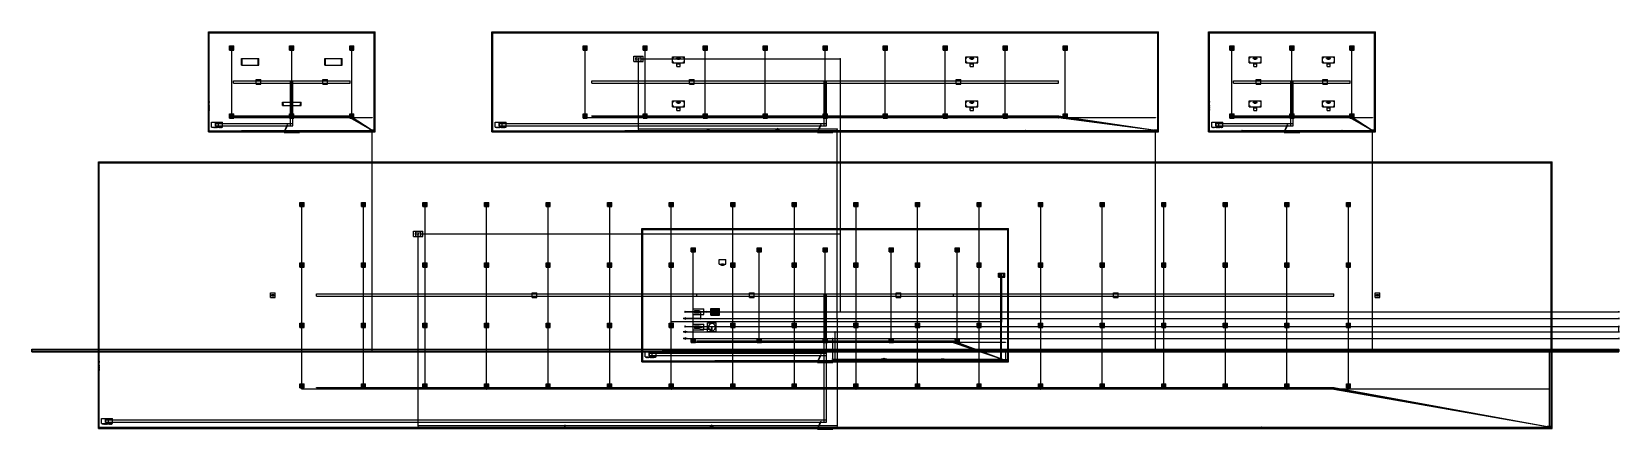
# Model space of a CAD drawing. Header units: millimetres. Extents: x -377000 to -138920, y -238120 to -178478.
import ezdxf

# ---------------------------------------------------------------- set-up
doc = ezdxf.new("R2010")
doc.units = ezdxf.units.MM

msp = doc.modelspace()

# ---------------------------------------------------------------- linework, layer by layer
at = {"layer": 'electrical'}
for p, q in [((-346992.21, -180900), (-347007.79, -180900)), ((-347007.79, -180900), (-347000, -180900)), ((-347000, -180900), (-346992.21, -180900)), ((-347000, -191370), (-347000, -180900)), ((-337992.21, -180900), (-338007.79, -180900)), ((-338007.79, -180900), (-338000, -180900)), ((-338000, -180900), (-337992.21, -180900)), ((-338000, -191370), (-338000, -180900)), ((-328992.21, -180900), (-329007.79, -180900)), ((-329007.79, -180900), (-329000, -180900)), ((-329000, -180900), (-328992.21, -180900)), ((-329000, -191370), (-329000, -180900)), ((-293992.21, -180900), (-294007.79, -180900)), ((-294007.79, -180900), (-294000, -180900)), ((-294000, -180900), (-293992.21, -180900)), ((-294000, -191370), (-294000, -180900)), ((-284992.21, -180900), (-285007.79, -180900)), ((-285007.79, -180900), (-285000, -180900)), ((-285000, -180900), (-284992.21, -180900)), ((-285000, -191370), (-285000, -180900)), ((-275992.21, -180900), (-276007.79, -180900)), ((-276007.79, -180900), (-276000, -180900)), ((-276000, -180900), (-275992.21, -180900)), ((-276000, -191370), (-276000, -180900)), ((-266992.21, -180900), (-267007.79, -180900)), ((-267007.79, -180900), (-267000, -180900)), ((-267000, -180900), (-266992.21, -180900)), ((-267000, -191370), (-267000, -180900)), ((-257992.21, -180900), (-258007.79, -180900)), ((-258007.79, -180900), (-258000, -180900)), ((-258000, -180900), (-257992.21, -180900)), ((-258000, -191370), (-258000, -180900)), ((-248992.21, -180900), (-249007.79, -180900)), ((-249007.79, -180900), (-249000, -180900)), ((-249000, -180900), (-248992.21, -180900)), ((-249000, -191370), (-249000, -180900)), ((-239992.21, -180900), (-240007.79, -180900)), ((-240007.79, -180900), (-240000, -180900)), ((-240000, -180900), (-239992.21, -180900)), ((-240000, -191370), (-240000, -180900)), ((-230992.21, -180900), (-231007.79, -180900)), ((-231007.79, -180900), (-231000, -180900)), ((-231000, -180900), (-230992.21, -180900)), ((-231000, -191370), (-231000, -180900)), ((-221992.21, -180900), (-222007.79, -180900)), ((-222007.79, -180900), (-222000, -180900)), ((-222000, -180900), (-221992.21, -180900)), ((-222000, -191370), (-222000, -180900)), ((-196992.21, -180900), (-197007.79, -180900)), ((-197007.79, -180900), (-197000, -180900)), ((-197000, -180900), (-196992.21, -180900)), ((-197000, -191370), (-197000, -180900)), ((-187992.21, -180900), (-188007.79, -180900)), ((-188007.79, -180900), (-188000, -180900)), ((-188000, -180900), (-187992.21, -180900)), ((-188000, -191370), (-188000, -180900)), ((-178992.21, -180900), (-179007.79, -180900)), ((-179007.79, -180900), (-179000, -180900)), ((-179000, -180900), (-178992.21, -180900)), ((-179000, -191370), (-179000, -180900)), ((-346992.21, -191370), (-347007.79, -191370)), ((-347007.79, -191370), (-347000, -191370)), ((-347000, -191377.79), (-347000, -191362.21)), ((-347000, -191362.21), (-347000, -191370)), ((-347000, -191370), (-347000, -191377.79)), ((-325950, -191370), (-347000, -191370)), ((-347000, -191370), (-346992.21, -191370)), ((-346750, -191141.26), (-346750, -191118.74)), ((-346750, -191118.74), (-346750, -191130)), ((-346750, -191130), (-346750, -191141.26)), ((-329250, -191130), (-346750, -191130)), ((-346750, -191261.26), (-346750, -191238.74)), ((-346750, -191238.74), (-346750, -191250)), ((-346750, -191250), (-346750, -191261.26)), ((-329250, -191250), (-346750, -191250)), ((-346750, -191381.26), (-346750, -191358.74)), ((-346750, -191358.74), (-346750, -191370)), ((-346750, -191370), (-346750, -191381.26)), ((-329250, -191370), (-346750, -191370)), ((-337992.21, -191370), (-338007.79, -191370)), ((-338007.79, -191370), (-338000, -191370)), ((-338000, -191370), (-337992.21, -191370)), ((-329257.14, -191140.86), (-329246.43, -191124.57)), ((-329246.43, -191124.57), (-329257.14, -191140.86)), ((-325957.14, -193310.86), (-329257.14, -191140.86)), ((-329256.86, -191261.04), (-329246.57, -191244.48)), ((-329246.57, -191244.48), (-329256.86, -191261.04)), ((-325956.86, -193311.04), (-329256.86, -191261.04)), ((-329256.56, -191381.22), (-329246.72, -191364.39)), ((-329246.72, -191364.39), (-329256.56, -191381.22)), ((-325956.56, -193311.22), (-329256.56, -191381.22)), ((-329250, -191141.26), (-329250, -191118.74)), ((-329250, -191118.74), (-329250, -191130)), ((-329250, -191130), (-329250, -191141.26)), ((-329250, -191130), (-329235.96, -191130)), ((-329235.96, -191130), (-329250, -191130)), ((-329250, -191261.26), (-329250, -191238.74)), ((-329250, -191238.74), (-329250, -191250)), ((-329250, -191250), (-329250, -191261.26)), ((-329250, -191250), (-329235.96, -191250)), ((-329235.96, -191250), (-329250, -191250)), ((-329250, -191381.26), (-329250, -191358.74)), ((-329250, -191358.74), (-329250, -191370)), ((-329250, -191370), (-329250, -191381.26)), ((-329250, -191370), (-329235.96, -191370)), ((-329235.96, -191370), (-329250, -191370)), ((-329246.72, -191364.39), (-329246.72, -191364.39)), ((-329246.57, -191244.48), (-329246.57, -191244.48)), ((-329246.43, -191124.57), (-329246.43, -191124.57)), ((-328992.21, -191370), (-329007.79, -191370)), ((-329007.79, -191370), (-329000, -191370)), ((-329000, -191370), (-328992.21, -191370)), ((-325950, -191377.79), (-325950, -191362.21)), ((-325950, -191362.21), (-325950, -191370)), ((-325950, -191370), (-325950, -191377.79)), ((-293992.21, -191370), (-294007.79, -191370)), ((-294007.79, -191370), (-294000, -191370)), ((-294000, -191377.79), (-294000, -191362.21)), ((-294000, -191362.21), (-294000, -191370)), ((-294000, -191370), (-294000, -191377.79)), ((-208450, -191370), (-294000, -191370)), ((-294000, -191370), (-293992.21, -191370)), ((-293000, -191141.26), (-293000, -191118.74)), ((-293000, -191118.74), (-293000, -191130)), ((-293000, -191130), (-293000, -191141.26)), ((-223000, -191130), (-293000, -191130)), ((-293000, -191261.26), (-293000, -191238.74)), ((-293000, -191238.74), (-293000, -191250)), ((-293000, -191250), (-293000, -191261.26)), ((-223000, -191250), (-293000, -191250)), ((-293000, -191381.26), (-293000, -191358.74)), ((-293000, -191358.74), (-293000, -191370)), ((-293000, -191370), (-293000, -191381.26)), ((-223000, -191370), (-293000, -191370)), ((-284992.21, -191370), (-285007.79, -191370)), ((-285007.79, -191370), (-285000, -191370)), ((-285000, -191370), (-284992.21, -191370)), ((-275992.21, -191370), (-276007.79, -191370)), ((-276007.79, -191370), (-276000, -191370)), ((-276000, -191370), (-275992.21, -191370)), ((-266992.21, -191370), (-267007.79, -191370)), ((-267007.79, -191370), (-267000, -191370)), ((-267000, -191370), (-266992.21, -191370)), ((-257992.21, -191370), (-258007.79, -191370)), ((-258007.79, -191370), (-258000, -191370)), ((-258000, -191370), (-257992.21, -191370)), ((-248992.21, -191370), (-249007.79, -191370)), ((-249007.79, -191370), (-249000, -191370)), ((-249000, -191370), (-248992.21, -191370)), ((-239992.21, -191370), (-240007.79, -191370)), ((-240007.79, -191370), (-240000, -191370)), ((-240000, -191370), (-239992.21, -191370)), ((-230992.21, -191370), (-231007.79, -191370)), ((-231007.79, -191370), (-231000, -191370)), ((-231000, -191370), (-230992.21, -191370)), ((-223001.92, -191142.86), (-222999.04, -191123.57)), ((-222999.04, -191123.57), (-223001.92, -191142.86)), ((-208451.92, -193312.86), (-223001.92, -191142.86)), ((-223001.81, -191262.87), (-222999.09, -191243.56)), ((-222999.09, -191243.56), (-223001.81, -191262.87)), ((-208451.81, -193312.87), (-223001.81, -191262.87)), ((-223001.71, -191382.89), (-222999.15, -191363.56)), ((-222999.15, -191363.56), (-223001.71, -191382.89)), ((-208451.71, -193312.89), (-223001.71, -191382.89)), ((-223000, -191141.26), (-223000, -191118.74)), ((-223000, -191118.74), (-223000, -191130)), ((-223000, -191130), (-223000, -191141.26)), ((-223000, -191130), (-222985.96, -191130)), ((-222985.96, -191130), (-223000, -191130)), ((-223000, -191261.26), (-223000, -191238.74)), ((-223000, -191238.74), (-223000, -191250)), ((-223000, -191250), (-223000, -191261.26)), ((-223000, -191250), (-222985.96, -191250)), ((-222985.96, -191250), (-223000, -191250)), ((-223000, -191381.26), (-223000, -191358.74)), ((-223000, -191358.74), (-223000, -191370)), ((-223000, -191370), (-223000, -191381.26)), ((-223000, -191370), (-222985.96, -191370)), ((-222985.96, -191370), (-223000, -191370)), ((-222999.15, -191363.56), (-222999.15, -191363.56)), ((-222999.09, -191243.56), (-222999.09, -191243.56)), ((-222999.04, -191123.57), (-222999.04, -191123.57)), ((-221992.21, -191370), (-222007.79, -191370)), ((-222007.79, -191370), (-222000, -191370)), ((-222000, -191370), (-221992.21, -191370)), ((-208450, -191377.79), (-208450, -191362.21)), ((-208450, -191362.21), (-208450, -191370)), ((-208450, -191370), (-208450, -191377.79)), ((-196992.21, -191370), (-197007.79, -191370)), ((-197007.79, -191370), (-197000, -191370)), ((-197000, -191377.79), (-197000, -191362.21)), ((-197000, -191362.21), (-197000, -191370)), ((-197000, -191370), (-197000, -191377.79)), ((-175950, -191370), (-197000, -191370)), ((-197000, -191370), (-196992.21, -191370)), ((-196750, -191141.26), (-196750, -191118.74)), ((-196750, -191118.74), (-196750, -191130)), ((-196750, -191130), (-196750, -191141.26)), ((-179250, -191130), (-196750, -191130)), ((-196750, -191261.26), (-196750, -191238.74)), ((-196750, -191238.74), (-196750, -191250)), ((-196750, -191250), (-196750, -191261.26)), ((-179250, -191250), (-196750, -191250)), ((-196750, -191381.26), (-196750, -191358.74)), ((-196750, -191358.74), (-196750, -191370)), ((-196750, -191370), (-196750, -191381.26)), ((-179250, -191370), (-196750, -191370)), ((-187992.21, -191370), (-188007.79, -191370)), ((-188007.79, -191370), (-188000, -191370)), ((-188000, -191370), (-187992.21, -191370)), ((-179257.14, -191140.86), (-179246.43, -191124.57)), ((-179246.43, -191124.57), (-179257.14, -191140.86)), ((-175957.14, -193310.86), (-179257.14, -191140.86)), ((-179256.86, -191261.04), (-179246.57, -191244.48)), ((-179246.57, -191244.48), (-179256.86, -191261.04)), ((-175956.86, -193311.04), (-179256.86, -191261.04)), ((-179256.56, -191381.22), (-179246.72, -191364.39)), ((-179246.72, -191364.39), (-179256.56, -191381.22)), ((-175956.56, -193311.22), (-179256.56, -191381.22)), ((-179250, -191141.26), (-179250, -191118.74)), ((-179250, -191118.74), (-179250, -191130)), ((-179250, -191130), (-179250, -191141.26)), ((-179250, -191130), (-179235.96, -191130)), ((-179235.96, -191130), (-179250, -191130)), ((-179250, -191261.26), (-179250, -191238.74)), ((-179250, -191238.74), (-179250, -191250)), ((-179250, -191250), (-179250, -191261.26)), ((-179250, -191250), (-179235.96, -191250)), ((-179235.96, -191250), (-179250, -191250)), ((-179250, -191381.26), (-179250, -191358.74)), ((-179250, -191358.74), (-179250, -191370)), ((-179250, -191370), (-179250, -191381.26)), ((-179250, -191370), (-179235.96, -191370)), ((-179235.96, -191370), (-179250, -191370)), ((-179246.72, -191364.39), (-179246.72, -191364.39)), ((-179246.57, -191244.48), (-179246.57, -191244.48)), ((-179246.43, -191124.57), (-179246.43, -191124.57)), ((-178992.21, -191370), (-179007.79, -191370)), ((-179007.79, -191370), (-179000, -191370)), ((-179000, -191370), (-178992.21, -191370)), ((-175950, -191377.79), (-175950, -191362.21)), ((-175950, -191362.21), (-175950, -191370)), ((-175950, -191370), (-175950, -191377.79)), ((-345565, -193350), (-345565, -193290)), ((-345565, -193290), (-345435, -193290)), ((-345565, -193350), (-345435, -193350)), ((-345491, -193320), (-345504.5, -193312.21)), ((-345504.5, -193312.21), (-345504.5, -193327.79)), ((-345504.5, -193327.79), (-345491, -193320)), ((-345500, -193327.79), (-345500, -193312.21)), ((-345500, -193312.21), (-345500, -193320)), ((-345500, -193320), (-325950, -193320)), ((-345500, -193320), (-345500, -193327.79)), ((-345500, -193320), (-345490.28, -193320)), ((-345490.28, -193320), (-345500, -193320)), ((-345435, -193350), (-345435, -193290)), ((-330565, -193350), (-330565, -193290)), ((-330565, -193290), (-330435, -193290)), ((-330565, -193350), (-330435, -193350)), ((-330491, -193320), (-330504.5, -193312.21)), ((-330504.5, -193312.21), (-330504.5, -193327.79)), ((-330504.5, -193327.79), (-330491, -193320)), ((-330500, -193327.79), (-330500, -193312.21)), ((-330500, -193312.21), (-330500, -193320)), ((-330500, -193320), (-325950, -193320)), ((-330500, -193320), (-330500, -193327.79)), ((-330500, -193320), (-330490.28, -193320)), ((-330490.28, -193320), (-330500, -193320)), ((-330435, -193350), (-330435, -193290)), ((-326225, -193425), (-326225, -193175)), ((-326225, -193175), (-325675, -193175)), ((-326225, -193425), (-325675, -193425)), ((-326185, -193452.5), (-326185, -193417.5)), ((-326185, -193417.5), (-325715, -193417.5)), ((-326185, -193452.5), (-325715, -193452.5)), ((-326137.5, -193490), (-326137.5, -193450)), ((-326137.5, -193450), (-326037.5, -193450)), ((-326137.5, -193490), (-326037.5, -193490)), ((-326064.12, -193480), (-326110.88, -193480)), ((-326110.88, -193480), (-326087.5, -193480)), ((-326064.12, -193505), (-326110.88, -193505)), ((-326110.88, -193505), (-326087.5, -193505)), ((-326087.5, -193480), (-326087.5, -193505)), ((-326087.5, -193480), (-326064.12, -193480)), ((-326087.5, -193505), (-326064.12, -193505)), ((-326037.5, -193490), (-326037.5, -193450)), ((-326000, -193490), (-326000, -193450)), ((-326000, -193450), (-325900, -193450)), ((-326000, -193490), (-325900, -193490)), ((-325926.62, -193480), (-325973.38, -193480)), ((-325973.38, -193480), (-325950, -193480)), ((-325926.62, -193505), (-325973.38, -193505)), ((-325973.38, -193505), (-325950, -193505)), ((-325968, -193300), (-325941, -193284.41)), ((-325941, -193315.59), (-325968, -193300)), ((-325934.41, -193300), (-325965.59, -193300)), ((-325965.59, -193300), (-325950, -193300)), ((-325957.14, -193310.86), (-325946.43, -193294.57)), ((-325946.43, -193294.57), (-325957.14, -193310.86)), ((-325956.86, -193311.04), (-325946.57, -193294.48)), ((-325946.57, -193294.48), (-325956.86, -193311.04)), ((-325956.56, -193311.22), (-325946.72, -193294.39)), ((-325946.72, -193294.39), (-325956.56, -193311.22)), ((-325937, -193300), (-325956.5, -193288.74)), ((-325956.5, -193288.74), (-325956.5, -193311.26)), ((-325937, -193300), (-325956.5, -193288.74)), ((-325956.5, -193288.74), (-325956.5, -193311.26)), ((-325937, -193300), (-325956.5, -193288.74)), ((-325956.5, -193288.74), (-325956.5, -193311.26)), ((-325956.5, -193311.26), (-325937, -193300)), ((-325956.5, -193311.26), (-325937, -193300)), ((-325956.5, -193311.26), (-325937, -193300)), ((-325950, -193300), (-325934.41, -193300)), ((-325950, -226300), (-325950, -193300)), ((-325950, -193300), (-325930.56, -193300)), ((-325930.56, -193300), (-325950, -193300)), ((-325950, -193300), (-325935.96, -193300)), ((-325935.96, -193300), (-325950, -193300)), ((-325950, -193300), (-325935.96, -193300)), ((-325935.96, -193300), (-325950, -193300)), ((-325950, -193300), (-325935.96, -193300)), ((-325935.96, -193300), (-325950, -193300)), ((-325950, -193327.79), (-325950, -193312.21)), ((-325950, -193312.21), (-325950, -193320)), ((-325950, -193327.79), (-325950, -193312.21)), ((-325950, -193312.21), (-325950, -193320)), ((-325950, -193320), (-325950, -193327.79)), ((-325950, -193320), (-325950, -193327.79)), ((-325950, -193480), (-325950, -193505)), ((-325950, -193480), (-325926.62, -193480)), ((-325950, -193505), (-325926.62, -193505)), ((-325946.72, -193294.39), (-325946.72, -193294.39)), ((-325946.57, -193294.48), (-325946.57, -193294.48)), ((-325946.43, -193294.57), (-325946.43, -193294.57)), ((-325941, -193284.41), (-325941, -193315.59)), ((-325900, -193490), (-325900, -193450)), ((-325862.5, -193490), (-325862.5, -193450)), ((-325862.5, -193450), (-325762.5, -193450)), ((-325862.5, -193490), (-325762.5, -193490)), ((-325789.12, -193480), (-325835.88, -193480)), ((-325835.88, -193480), (-325812.5, -193480)), ((-325789.12, -193505), (-325835.88, -193505)), ((-325835.88, -193505), (-325812.5, -193505)), ((-325812.5, -193480), (-325812.5, -193505)), ((-325812.5, -193480), (-325789.12, -193480)), ((-325812.5, -193505), (-325789.12, -193505)), ((-325762.5, -193490), (-325762.5, -193450)), ((-325715, -193452.5), (-325715, -193417.5)), ((-325675, -193425), (-325675, -193175)), ((-288065, -193350), (-288065, -193290)), ((-288065, -193290), (-287935, -193290)), ((-288065, -193350), (-287935, -193350)), ((-287991, -193320), (-288004.5, -193312.21)), ((-288004.5, -193312.21), (-288004.5, -193327.79)), ((-288004.5, -193327.79), (-287991, -193320)), ((-288000, -193327.79), (-288000, -193312.21)), ((-288000, -193312.21), (-288000, -193320)), ((-288000, -193320), (-208450, -193320)), ((-288000, -193320), (-288000, -193327.79)), ((-288000, -193320), (-287990.28, -193320)), ((-287990.28, -193320), (-288000, -193320)), ((-287935, -193350), (-287935, -193290)), ((-228065, -193350), (-228065, -193290)), ((-228065, -193290), (-227935, -193290)), ((-228065, -193350), (-227935, -193350)), ((-227991, -193320), (-228004.5, -193312.21)), ((-228004.5, -193312.21), (-228004.5, -193327.79)), ((-228004.5, -193327.79), (-227991, -193320)), ((-228000, -193327.79), (-228000, -193312.21)), ((-228000, -193312.21), (-228000, -193320)), ((-228000, -193320), (-208450, -193320)), ((-228000, -193320), (-228000, -193327.79)), ((-228000, -193320), (-227990.28, -193320)), ((-227990.28, -193320), (-228000, -193320)), ((-227935, -193350), (-227935, -193290)), ((-208725, -193425), (-208725, -193175)), ((-208725, -193175), (-208175, -193175)), ((-208725, -193425), (-208175, -193425)), ((-208685, -193452.5), (-208685, -193417.5)), ((-208685, -193417.5), (-208215, -193417.5)), ((-208685, -193452.5), (-208215, -193452.5)), ((-208637.5, -193490), (-208637.5, -193450)), ((-208637.5, -193450), (-208537.5, -193450)), ((-208637.5, -193490), (-208537.5, -193490)), ((-208564.12, -193480), (-208610.88, -193480)), ((-208610.88, -193480), (-208587.5, -193480)), ((-208564.12, -193505), (-208610.88, -193505)), ((-208610.88, -193505), (-208587.5, -193505)), ((-208587.5, -193480), (-208587.5, -193505)), ((-208587.5, -193480), (-208564.12, -193480)), ((-208587.5, -193505), (-208564.12, -193505)), ((-208537.5, -193490), (-208537.5, -193450)), ((-208500, -193490), (-208500, -193450)), ((-208500, -193450), (-208400, -193450)), ((-208500, -193490), (-208400, -193490)), ((-208426.62, -193480), (-208473.38, -193480)), ((-208473.38, -193480), (-208450, -193480)), ((-208426.62, -193505), (-208473.38, -193505)), ((-208473.38, -193505), (-208450, -193505)), ((-208468, -193300), (-208441, -193284.41)), ((-208441, -193315.59), (-208468, -193300)), ((-208434.41, -193300), (-208465.59, -193300)), ((-208465.59, -193300), (-208450, -193300)), ((-208437, -193300), (-208456.5, -193288.74)), ((-208456.5, -193288.74), (-208456.5, -193311.26)), ((-208437, -193300), (-208456.5, -193288.74)), ((-208456.5, -193288.74), (-208456.5, -193311.26)), ((-208437, -193300), (-208456.5, -193288.74)), ((-208456.5, -193288.74), (-208456.5, -193311.26)), ((-208456.5, -193311.26), (-208437, -193300)), ((-208456.5, -193311.26), (-208437, -193300)), ((-208456.5, -193311.26), (-208437, -193300)), ((-208451.92, -193312.86), (-208449.04, -193293.57)), ((-208449.04, -193293.57), (-208451.92, -193312.86)), ((-208451.81, -193312.87), (-208449.09, -193293.56)), ((-208449.09, -193293.56), (-208451.81, -193312.87)), ((-208451.71, -193312.89), (-208449.15, -193293.56)), ((-208449.15, -193293.56), (-208451.71, -193312.89)), ((-208450, -193300), (-208434.41, -193300)), ((-208450, -226300), (-208450, -193300)), ((-208450, -193300), (-208430.56, -193300)), ((-208430.56, -193300), (-208450, -193300)), ((-208450, -193300), (-208435.96, -193300)), ((-208435.96, -193300), (-208450, -193300)), ((-208450, -193300), (-208435.96, -193300)), ((-208435.96, -193300), (-208450, -193300)), ((-208450, -193300), (-208435.96, -193300)), ((-208435.96, -193300), (-208450, -193300)), ((-208450, -193327.79), (-208450, -193312.21)), ((-208450, -193312.21), (-208450, -193320)), ((-208450, -193327.79), (-208450, -193312.21)), ((-208450, -193312.21), (-208450, -193320)), ((-208450, -193320), (-208450, -193327.79)), ((-208450, -193320), (-208450, -193327.79)), ((-208450, -193480), (-208450, -193505)), ((-208450, -193480), (-208426.62, -193480)), ((-208450, -193505), (-208426.62, -193505)), ((-208449.15, -193293.56), (-208449.15, -193293.56)), ((-208449.09, -193293.56), (-208449.09, -193293.56)), ((-208449.04, -193293.57), (-208449.04, -193293.57)), ((-208441, -193284.41), (-208441, -193315.59)), ((-208400, -193490), (-208400, -193450)), ((-208362.5, -193490), (-208362.5, -193450)), ((-208362.5, -193450), (-208262.5, -193450)), ((-208362.5, -193490), (-208262.5, -193490)), ((-208289.12, -193480), (-208335.88, -193480)), ((-208335.88, -193480), (-208312.5, -193480)), ((-208289.12, -193505), (-208335.88, -193505)), ((-208335.88, -193505), (-208312.5, -193505)), ((-208312.5, -193480), (-208312.5, -193505)), ((-208312.5, -193480), (-208289.12, -193480)), ((-208312.5, -193505), (-208289.12, -193505)), ((-208262.5, -193490), (-208262.5, -193450)), ((-208215, -193452.5), (-208215, -193417.5)), ((-208175, -193425), (-208175, -193175)), ((-195565, -193350), (-195565, -193290)), ((-195565, -193290), (-195435, -193290)), ((-195565, -193350), (-195435, -193350)), ((-195491, -193320), (-195504.5, -193312.21)), ((-195504.5, -193312.21), (-195504.5, -193327.79)), ((-195504.5, -193327.79), (-195491, -193320)), ((-195500, -193327.79), (-195500, -193312.21)), ((-195500, -193312.21), (-195500, -193320)), ((-195500, -193320), (-175950, -193320)), ((-195500, -193320), (-195500, -193327.79)), ((-195500, -193320), (-195490.28, -193320)), ((-195490.28, -193320), (-195500, -193320)), ((-195435, -193350), (-195435, -193290)), ((-180565, -193350), (-180565, -193290)), ((-180565, -193290), (-180435, -193290)), ((-180565, -193350), (-180435, -193350)), ((-180491, -193320), (-180504.5, -193312.21)), ((-180504.5, -193312.21), (-180504.5, -193327.79)), ((-180504.5, -193327.79), (-180491, -193320)), ((-180500, -193327.79), (-180500, -193312.21)), ((-180500, -193312.21), (-180500, -193320)), ((-180500, -193320), (-175950, -193320)), ((-180500, -193320), (-180500, -193327.79)), ((-180500, -193320), (-180490.28, -193320)), ((-180490.28, -193320), (-180500, -193320)), ((-180435, -193350), (-180435, -193290)), ((-176225, -193425), (-176225, -193175)), ((-176225, -193175), (-175675, -193175)), ((-176225, -193425), (-175675, -193425)), ((-176185, -193452.5), (-176185, -193417.5)), ((-176185, -193417.5), (-175715, -193417.5)), ((-176185, -193452.5), (-175715, -193452.5)), ((-176137.5, -193490), (-176137.5, -193450)), ((-176137.5, -193450), (-176037.5, -193450)), ((-176137.5, -193490), (-176037.5, -193490)), ((-176064.12, -193480), (-176110.88, -193480)), ((-176110.88, -193480), (-176087.5, -193480)), ((-176064.12, -193505), (-176110.88, -193505)), ((-176110.88, -193505), (-176087.5, -193505)), ((-176087.5, -193480), (-176087.5, -193505)), ((-176087.5, -193480), (-176064.12, -193480)), ((-176087.5, -193505), (-176064.12, -193505)), ((-176037.5, -193490), (-176037.5, -193450)), ((-176000, -193490), (-176000, -193450)), ((-176000, -193450), (-175900, -193450)), ((-176000, -193490), (-175900, -193490)), ((-175926.62, -193480), (-175973.38, -193480)), ((-175973.38, -193480), (-175950, -193480)), ((-175926.62, -193505), (-175973.38, -193505)), ((-175973.38, -193505), (-175950, -193505)), ((-175968, -193300), (-175941, -193284.41)), ((-175941, -193315.59), (-175968, -193300)), ((-175934.41, -193300), (-175965.59, -193300)), ((-175965.59, -193300), (-175950, -193300)), ((-175957.14, -193310.86), (-175946.43, -193294.57)), ((-175946.43, -193294.57), (-175957.14, -193310.86)), ((-175956.86, -193311.04), (-175946.57, -193294.48)), ((-175946.57, -193294.48), (-175956.86, -193311.04)), ((-175956.56, -193311.22), (-175946.72, -193294.39)), ((-175946.72, -193294.39), (-175956.56, -193311.22)), ((-175937, -193300), (-175956.5, -193288.74)), ((-175956.5, -193288.74), (-175956.5, -193311.26)), ((-175937, -193300), (-175956.5, -193288.74)), ((-175956.5, -193288.74), (-175956.5, -193311.26)), ((-175937, -193300), (-175956.5, -193288.74)), ((-175956.5, -193288.74), (-175956.5, -193311.26)), ((-175956.5, -193311.26), (-175937, -193300)), ((-175956.5, -193311.26), (-175937, -193300)), ((-175956.5, -193311.26), (-175937, -193300)), ((-175950, -193300), (-175934.41, -193300)), ((-175950, -226300), (-175950, -193300)), ((-175950, -193300), (-175930.56, -193300)), ((-175930.56, -193300), (-175950, -193300)), ((-175950, -193300), (-175935.96, -193300)), ((-175935.96, -193300), (-175950, -193300)), ((-175950, -193300), (-175935.96, -193300)), ((-175935.96, -193300), (-175950, -193300)), ((-175950, -193300), (-175935.96, -193300)), ((-175935.96, -193300), (-175950, -193300)), ((-175950, -193327.79), (-175950, -193312.21)), ((-175950, -193312.21), (-175950, -193320)), ((-175950, -193327.79), (-175950, -193312.21)), ((-175950, -193312.21), (-175950, -193320)), ((-175950, -193320), (-175950, -193327.79)), ((-175950, -193320), (-175950, -193327.79)), ((-175950, -193480), (-175950, -193505)), ((-175950, -193480), (-175926.62, -193480)), ((-175950, -193505), (-175926.62, -193505)), ((-175946.72, -193294.39), (-175946.72, -193294.39)), ((-175946.57, -193294.48), (-175946.57, -193294.48)), ((-175946.43, -193294.57), (-175946.43, -193294.57)), ((-175941, -193284.41), (-175941, -193315.59)), ((-175900, -193490), (-175900, -193450)), ((-175862.5, -193490), (-175862.5, -193450)), ((-175862.5, -193450), (-175762.5, -193450)), ((-175862.5, -193490), (-175762.5, -193490)), ((-175789.12, -193480), (-175835.88, -193480)), ((-175835.88, -193480), (-175812.5, -193480)), ((-175789.12, -193505), (-175835.88, -193505)), ((-175835.88, -193505), (-175812.5, -193505)), ((-175812.5, -193480), (-175812.5, -193505)), ((-175812.5, -193480), (-175789.12, -193480)), ((-175812.5, -193505), (-175789.12, -193505)), ((-175762.5, -193490), (-175762.5, -193450)), ((-175715, -193452.5), (-175715, -193417.5)), ((-175675, -193425), (-175675, -193175)), ((-336472.21, -204400), (-336487.79, -204400)), ((-336487.79, -204400), (-336480, -204400)), ((-336480, -204400), (-336472.21, -204400)), ((-336480, -232120), (-336480, -204400)), ((-327239.26, -204400), (-327254.85, -204400)), ((-327254.85, -204400), (-327247.06, -204400)), ((-327247.06, -204400), (-327239.26, -204400)), ((-327247.06, -232120), (-327247.06, -204400)), ((-318006.32, -204400), (-318021.91, -204400)), ((-318021.91, -204400), (-318014.12, -204400)), ((-318014.12, -204400), (-318006.32, -204400)), ((-318014.12, -232120), (-318014.12, -204400)), ((-308773.38, -204400), (-308788.97, -204400)), ((-308788.97, -204400), (-308781.18, -204400)), ((-308781.18, -204400), (-308773.38, -204400)), ((-308781.18, -232120), (-308781.18, -204400)), ((-299540.44, -204400), (-299556.03, -204400)), ((-299556.03, -204400), (-299548.24, -204400)), ((-299548.24, -204400), (-299540.44, -204400)), ((-299548.24, -232120), (-299548.24, -204400)), ((-290307.5, -204400), (-290323.09, -204400)), ((-290323.09, -204400), (-290315.29, -204400)), ((-290315.29, -204400), (-290307.5, -204400)), ((-290315.29, -232120), (-290315.29, -204400)), ((-281074.56, -204400), (-281090.15, -204400)), ((-281090.15, -204400), (-281082.35, -204400)), ((-281082.35, -204400), (-281074.56, -204400)), ((-281082.35, -232120), (-281082.35, -204400)), ((-271841.62, -204400), (-271857.21, -204400)), ((-271857.21, -204400), (-271849.41, -204400)), ((-271849.41, -204400), (-271841.62, -204400)), ((-271849.41, -232120), (-271849.41, -204400)), ((-262608.68, -204400), (-262624.26, -204400)), ((-262624.26, -204400), (-262616.47, -204400)), ((-262616.47, -204400), (-262608.68, -204400)), ((-262616.47, -232120), (-262616.47, -204400)), ((-253375.74, -204400), (-253391.32, -204400)), ((-253391.32, -204400), (-253383.53, -204400)), ((-253383.53, -204400), (-253375.74, -204400)), ((-253383.53, -232120), (-253383.53, -204400)), ((-244142.79, -204400), (-244158.38, -204400)), ((-244158.38, -204400), (-244150.59, -204400)), ((-244150.59, -204400), (-244142.79, -204400)), ((-244150.59, -232120), (-244150.59, -204400)), ((-234909.85, -204400), (-234925.44, -204400)), ((-234925.44, -204400), (-234917.65, -204400)), ((-234917.65, -204400), (-234909.85, -204400)), ((-234917.65, -232120), (-234917.65, -204400)), ((-225676.91, -204400), (-225692.5, -204400)), ((-225692.5, -204400), (-225684.71, -204400)), ((-225684.71, -204400), (-225676.91, -204400)), ((-225684.71, -232120), (-225684.71, -204400)), ((-216443.97, -204400), (-216459.56, -204400)), ((-216459.56, -204400), (-216451.76, -204400)), ((-216451.76, -204400), (-216443.97, -204400)), ((-216451.76, -232120), (-216451.76, -204400)), ((-207211.03, -204400), (-207226.62, -204400)), ((-207226.62, -204400), (-207218.82, -204400)), ((-207218.82, -204400), (-207211.03, -204400)), ((-207218.82, -232120), (-207218.82, -204400)), ((-197978.09, -204400), (-197993.68, -204400)), ((-197993.68, -204400), (-197985.88, -204400)), ((-197985.88, -204400), (-197978.09, -204400)), ((-197985.88, -232120), (-197985.88, -204400)), ((-188745.15, -204400), (-188760.74, -204400)), ((-188760.74, -204400), (-188752.94, -204400)), ((-188752.94, -204400), (-188745.15, -204400)), ((-188752.94, -232120), (-188752.94, -204400)), ((-179512.21, -204400), (-179527.79, -204400)), ((-179527.79, -204400), (-179520, -204400)), ((-179520, -204400), (-179512.21, -204400)), ((-179520, -232120), (-179520, -204400)), ((-277792.21, -211200), (-277807.79, -211200)), ((-277807.79, -211200), (-277800, -211200)), ((-277800, -211200), (-277792.21, -211200)), ((-277800, -225120), (-277800, -211200)), ((-267892.21, -211200), (-267907.79, -211200)), ((-267907.79, -211200), (-267900, -211200)), ((-267900, -211200), (-267892.21, -211200)), ((-267900, -225120), (-267900, -211200)), ((-257992.21, -211200), (-258007.79, -211200)), ((-258007.79, -211200), (-258000, -211200)), ((-258000, -211200), (-257992.21, -211200)), ((-258000, -225120), (-258000, -211200)), ((-248092.21, -211200), (-248107.79, -211200)), ((-248107.79, -211200), (-248100, -211200)), ((-248100, -211200), (-248092.21, -211200)), ((-248100, -225120), (-248100, -211200)), ((-238192.21, -211200), (-238207.79, -211200)), ((-238207.79, -211200), (-238200, -211200)), ((-238200, -211200), (-238192.21, -211200)), ((-238200, -225120), (-238200, -211200)), ((-377000, -226150), (-377000, -226100)), ((-377000, -226500), (-377000, -226100)), ((-377000, -226100), (-139000, -226100)), ((-377000, -226150), (-377000, -226100)), ((-377000, -226500), (-377000, -226100)), ((-377000, -226100), (-139000, -226100)), ((-377000, -226150), (-377000, -226450)), ((-377000, -226150), (-139000, -226150)), ((-377000, -226150), (-377000, -226450)), ((-377000, -226150), (-139000, -226150)), ((-277792.21, -225120), (-277807.79, -225120)), ((-277807.79, -225120), (-277800, -225120)), ((-277800, -225127.79), (-277800, -225112.21)), ((-277800, -225112.21), (-277800, -225120)), ((-277800, -225120), (-277800, -225127.79)), ((-230950, -225120), (-277800, -225120)), ((-277800, -225120), (-277792.21, -225120)), ((-277250, -224891.26), (-277250, -224868.74)), ((-277250, -224868.74), (-277250, -224880)), ((-277250, -224880), (-277250, -224891.26)), ((-238750, -224880), (-277250, -224880)), ((-277250, -225011.26), (-277250, -224988.74)), ((-277250, -224988.74), (-277250, -225000)), ((-277250, -225000), (-277250, -225011.26)), ((-238750, -225000), (-277250, -225000)), ((-277250, -225131.26), (-277250, -225108.74)), ((-277250, -225108.74), (-277250, -225120)), ((-277250, -225120), (-277250, -225131.26)), ((-238750, -225120), (-277250, -225120)), ((-267892.21, -225120), (-267907.79, -225120)), ((-267907.79, -225120), (-267900, -225120)), ((-267900, -225120), (-267892.21, -225120)), ((-257992.21, -225120), (-258007.79, -225120)), ((-258007.79, -225120), (-258000, -225120)), ((-258000, -225120), (-257992.21, -225120)), ((-248092.21, -225120), (-248107.79, -225120)), ((-248107.79, -225120), (-248100, -225120)), ((-248100, -225120), (-248092.21, -225120)), ((-238754.56, -224892.17), (-238747.72, -224873.91)), ((-238747.72, -224873.91), (-238754.56, -224892.17)), ((-230954.56, -227812.17), (-238754.56, -224892.17)), ((-238754.39, -225012.24), (-238747.8, -224993.88)), ((-238747.8, -224993.88), (-238754.39, -225012.24)), ((-230954.39, -227812.24), (-238754.39, -225012.24)), ((-238754.22, -225132.29), (-238747.89, -225113.85)), ((-238747.89, -225113.85), (-238754.22, -225132.29)), ((-230954.22, -227812.29), (-238754.22, -225132.29)), ((-238750, -224891.26), (-238750, -224868.74)), ((-238750, -224868.74), (-238750, -224880)), ((-238750, -224880), (-238750, -224891.26)), ((-238750, -224880), (-238735.96, -224880)), ((-238735.96, -224880), (-238750, -224880)), ((-238750, -225011.26), (-238750, -224988.74)), ((-238750, -224988.74), (-238750, -225000)), ((-238750, -225000), (-238750, -225011.26)), ((-238750, -225000), (-238735.96, -225000)), ((-238735.96, -225000), (-238750, -225000)), ((-238750, -225131.26), (-238750, -225108.74)), ((-238750, -225108.74), (-238750, -225120)), ((-238750, -225120), (-238750, -225131.26)), ((-238750, -225120), (-238735.96, -225120)), ((-238735.96, -225120), (-238750, -225120)), ((-238747.89, -225113.85), (-238747.89, -225113.85)), ((-238747.8, -224993.88), (-238747.8, -224993.88)), ((-238747.72, -224873.91), (-238747.72, -224873.91)), ((-238192.21, -225120), (-238207.79, -225120)), ((-238207.79, -225120), (-238200, -225120)), ((-238200, -225120), (-238192.21, -225120)), ((-230950, -225127.79), (-230950, -225112.21)), ((-230950, -225112.21), (-230950, -225120)), ((-230950, -225120), (-230950, -225127.79)), ((-139000, -226150), (-139000, -226100)), ((-139000, -226500), (-139000, -226100)), ((-139000, -226150), (-139000, -226100)), ((-139000, -226500), (-139000, -226100)), ((-139000, -226150), (-139000, -226450)), ((-139000, -226150), (-139000, -226450)), ((-377000, -226500), (-377000, -226450)), ((-139000, -226450), (-377000, -226450)), ((-377000, -226500), (-377000, -226450)), ((-139000, -226450), (-377000, -226450)), ((-377000, -226500), (-139000, -226500)), ((-377000, -226500), (-139000, -226500)), ((-325934.41, -226300), (-325965.59, -226300)), ((-325965.59, -226300), (-325950, -226300)), ((-325950, -226300), (-325934.41, -226300)), ((-282450, -226625), (-282450, -226375)), ((-282450, -226375), (-281550, -226375)), ((-282450, -226625), (-281550, -226625)), ((-282410, -226652.5), (-282410, -226617.5)), ((-282410, -226617.5), (-281590, -226617.5)), ((-282410, -226652.5), (-281590, -226652.5)), ((-282275, -226690), (-282275, -226650)), ((-282275, -226650), (-282175, -226650)), ((-282275, -226690), (-282175, -226690)), ((-282201.62, -226680), (-282248.38, -226680)), ((-282248.38, -226680), (-282225, -226680)), ((-282201.62, -226705), (-282248.38, -226705)), ((-282248.38, -226705), (-282225, -226705)), ((-282225, -226680), (-282225, -226705)), ((-282225, -226680), (-282201.62, -226680)), ((-282225, -226705), (-282201.62, -226705)), ((-282175, -226690), (-282175, -226650)), ((-282050, -226690), (-282050, -226650)), ((-282050, -226650), (-281950, -226650)), ((-282050, -226690), (-281950, -226690)), ((-281976.62, -226680), (-282023.38, -226680)), ((-282023.38, -226680), (-282000, -226680)), ((-281976.62, -226705), (-282023.38, -226705)), ((-282023.38, -226705), (-282000, -226705)), ((-281978.35, -226300), (-282021.65, -226300)), ((-282021.65, -226300), (-282000, -226300)), ((-281978.35, -226500), (-282021.65, -226500)), ((-282021.65, -226500), (-282000, -226500)), ((-281975, -226300), (-282012.5, -226278.35)), ((-282012.5, -226278.35), (-282012.5, -226321.65)), ((-282012.5, -226321.65), (-281975, -226300)), ((-282000, -226315.59), (-282000, -226284.41)), ((-282000, -226284.41), (-282000, -226300)), ((-282000, -226315.59), (-282000, -226284.41)), ((-282000, -226284.41), (-282000, -226300)), ((-282000, -226300), (-139000, -226300)), ((-282000, -226300), (-282000, -226315.59)), ((-282000, -226300), (-139000, -226300)), ((-282000, -226300), (-282000, -226315.59)), ((-282000, -226300), (-281978.35, -226300)), ((-282000, -226500), (-282000, -226300)), ((-282000, -226300), (-281973, -226300)), ((-281973, -226300), (-282000, -226300)), ((-282000, -226500), (-281978.35, -226500)), ((-282000, -226680), (-282000, -226705)), ((-282000, -226680), (-281976.62, -226680)), ((-282000, -226705), (-281976.62, -226705)), ((-281950, -226690), (-281950, -226650)), ((-281825, -226690), (-281825, -226650)), ((-281825, -226650), (-281725, -226650)), ((-281825, -226690), (-281725, -226690)), ((-281751.62, -226680), (-281798.38, -226680)), ((-281798.38, -226680), (-281775, -226680)), ((-281751.62, -226705), (-281798.38, -226705)), ((-281798.38, -226705), (-281775, -226705)), ((-281775, -226680), (-281775, -226705)), ((-281775, -226680), (-281751.62, -226680)), ((-281775, -226705), (-281751.62, -226705)), ((-281725, -226690), (-281725, -226650)), ((-281590, -226652.5), (-281590, -226617.5)), ((-281550, -226625), (-281550, -226375)), ((-274565, -227850), (-274565, -227790)), ((-274565, -227790), (-274435, -227790)), ((-274565, -227850), (-274435, -227850)), ((-274491, -227820), (-274504.5, -227812.21)), ((-274504.5, -227812.21), (-274504.5, -227827.79)), ((-274504.5, -227827.79), (-274491, -227820)), ((-274500, -227827.79), (-274500, -227812.21)), ((-274500, -227812.21), (-274500, -227820)), ((-274500, -227820), (-230950, -227820)), ((-274500, -227820), (-274500, -227827.79)), ((-274500, -227820), (-274490.28, -227820)), ((-274490.28, -227820), (-274500, -227820)), ((-274435, -227850), (-274435, -227790)), ((-241565, -227850), (-241565, -227790)), ((-241565, -227790), (-241435, -227790)), ((-241565, -227850), (-241435, -227850)), ((-241491, -227820), (-241504.5, -227812.21)), ((-241504.5, -227812.21), (-241504.5, -227827.79)), ((-241504.5, -227827.79), (-241491, -227820)), ((-241500, -227827.79), (-241500, -227812.21)), ((-241500, -227812.21), (-241500, -227820)), ((-241500, -227820), (-230950, -227820)), ((-241500, -227820), (-241500, -227827.79)), ((-241500, -227820), (-241490.28, -227820)), ((-241490.28, -227820), (-241500, -227820)), ((-241435, -227850), (-241435, -227790)), ((-231225, -227925), (-231225, -227675)), ((-231225, -227675), (-230675, -227675)), ((-231225, -227925), (-230675, -227925)), ((-231185, -227952.5), (-231185, -227917.5)), ((-231185, -227917.5), (-230715, -227917.5)), ((-231185, -227952.5), (-230715, -227952.5)), ((-231137.5, -227990), (-231137.5, -227950)), ((-231137.5, -227950), (-231037.5, -227950)), ((-231137.5, -227990), (-231037.5, -227990)), ((-231064.12, -227980), (-231110.88, -227980)), ((-231110.88, -227980), (-231087.5, -227980)), ((-231064.12, -228005), (-231110.88, -228005)), ((-231110.88, -228005), (-231087.5, -228005)), ((-231087.5, -227980), (-231087.5, -228005)), ((-231087.5, -227980), (-231064.12, -227980)), ((-231087.5, -228005), (-231064.12, -228005)), ((-231037.5, -227990), (-231037.5, -227950)), ((-231000, -227990), (-231000, -227950)), ((-231000, -227950), (-230900, -227950)), ((-231000, -227990), (-230900, -227990)), ((-230926.62, -227980), (-230973.38, -227980)), ((-230973.38, -227980), (-230950, -227980)), ((-230926.62, -228005), (-230973.38, -228005)), ((-230973.38, -228005), (-230950, -228005)), ((-230968, -227800), (-230941, -227784.41)), ((-230941, -227815.59), (-230968, -227800)), ((-230934.41, -226300), (-230965.59, -226300)), ((-230965.59, -226300), (-230950, -226300)), ((-230934.41, -227800), (-230965.59, -227800)), ((-230965.59, -227800), (-230950, -227800)), ((-230937, -227800), (-230956.5, -227788.74)), ((-230956.5, -227788.74), (-230956.5, -227811.26)), ((-230937, -227800), (-230956.5, -227788.74)), ((-230956.5, -227788.74), (-230956.5, -227811.26)), ((-230937, -227800), (-230956.5, -227788.74)), ((-230956.5, -227788.74), (-230956.5, -227811.26)), ((-230956.5, -227811.26), (-230937, -227800)), ((-230956.5, -227811.26), (-230937, -227800)), ((-230956.5, -227811.26), (-230937, -227800)), ((-230954.56, -227812.17), (-230947.72, -227793.91)), ((-230947.72, -227793.91), (-230954.56, -227812.17)), ((-230954.39, -227812.24), (-230947.8, -227793.88)), ((-230947.8, -227793.88), (-230954.39, -227812.24)), ((-230954.22, -227812.29), (-230947.89, -227793.85)), ((-230947.89, -227793.85), (-230954.22, -227812.29)), ((-230950, -226300), (-230950, -227800)), ((-230950, -226300), (-230934.41, -226300)), ((-230950, -227800), (-230934.41, -227800)), ((-230950, -227800), (-230930.56, -227800)), ((-230930.56, -227800), (-230950, -227800)), ((-230950, -227800), (-230935.96, -227800)), ((-230935.96, -227800), (-230950, -227800)), ((-230950, -227800), (-230935.96, -227800)), ((-230935.96, -227800), (-230950, -227800)), ((-230950, -227800), (-230935.96, -227800)), ((-230935.96, -227800), (-230950, -227800)), ((-230950, -227827.79), (-230950, -227812.21)), ((-230950, -227812.21), (-230950, -227820)), ((-230950, -227827.79), (-230950, -227812.21)), ((-230950, -227812.21), (-230950, -227820)), ((-230950, -227820), (-230950, -227827.79)), ((-230950, -227820), (-230950, -227827.79)), ((-230950, -227980), (-230950, -228005)), ((-230950, -227980), (-230926.62, -227980)), ((-230950, -228005), (-230926.62, -228005)), ((-230947.89, -227793.85), (-230947.89, -227793.85)), ((-230947.8, -227793.88), (-230947.8, -227793.88)), ((-230947.72, -227793.91), (-230947.72, -227793.91)), ((-230941, -227784.41), (-230941, -227815.59)), ((-230900, -227990), (-230900, -227950)), ((-230862.5, -227990), (-230862.5, -227950)), ((-230862.5, -227950), (-230762.5, -227950)), ((-230862.5, -227990), (-230762.5, -227990)), ((-230789.12, -227980), (-230835.88, -227980)), ((-230835.88, -227980), (-230812.5, -227980)), ((-230789.12, -228005), (-230835.88, -228005)), ((-230835.88, -228005), (-230812.5, -228005)), ((-230812.5, -227980), (-230812.5, -228005)), ((-230812.5, -227980), (-230789.12, -227980)), ((-230812.5, -228005), (-230789.12, -228005)), ((-230762.5, -227990), (-230762.5, -227950)), ((-230715, -227952.5), (-230715, -227917.5)), ((-230675, -227925), (-230675, -227675)), ((-208434.41, -226300), (-208465.59, -226300)), ((-208465.59, -226300), (-208450, -226300)), ((-208450, -226300), (-208434.41, -226300)), ((-175934.41, -226300), (-175965.59, -226300)), ((-175965.59, -226300), (-175950, -226300)), ((-175950, -226300), (-175934.41, -226300)), ((-149434.41, -226300), (-149465.59, -226300)), ((-149465.59, -226300), (-149450, -226300)), ((-149450, -226300), (-149450, -237800)), ((-149450, -226300), (-149434.41, -226300)), ((-139000, -226315.59), (-139000, -226284.41)), ((-139000, -226284.41), (-139000, -226300)), ((-139000, -226315.59), (-139000, -226284.41)), ((-139000, -226284.41), (-139000, -226300)), ((-139000, -226300), (-139000, -226315.59)), ((-139000, -226300), (-139000, -226315.59)), ((-139000, -226500), (-139000, -226450)), ((-139000, -226500), (-139000, -226450)), ((-336472.21, -232120), (-336487.79, -232120)), ((-336487.79, -232120), (-336480, -232120)), ((-336480, -232127.79), (-336480, -232112.21)), ((-336480, -232112.21), (-336480, -232120)), ((-336480, -232120), (-336480, -232127.79)), ((-149450, -232120), (-336480, -232120)), ((-336480, -232120), (-336472.21, -232120)), ((-334300, -231891.26), (-334300, -231868.74)), ((-334300, -231868.74), (-334300, -231880)), ((-334300, -231880), (-334300, -231891.26)), ((-181700, -231880), (-334300, -231880)), ((-334300, -232011.26), (-334300, -231988.74)), ((-334300, -231988.74), (-334300, -232000)), ((-334300, -232000), (-334300, -232011.26)), ((-181700, -232000), (-334300, -232000)), ((-334300, -232131.26), (-334300, -232108.74)), ((-334300, -232108.74), (-334300, -232120)), ((-334300, -232120), (-334300, -232131.26)), ((-181700, -232120), (-334300, -232120)), ((-327239.26, -232120), (-327254.85, -232120)), ((-327254.85, -232120), (-327247.06, -232120)), ((-327247.06, -232120), (-327239.26, -232120)), ((-318006.32, -232120), (-318021.91, -232120)), ((-318021.91, -232120), (-318014.12, -232120)), ((-318014.12, -232120), (-318006.32, -232120)), ((-308773.38, -232120), (-308788.97, -232120)), ((-308788.97, -232120), (-308781.18, -232120)), ((-308781.18, -232120), (-308773.38, -232120)), ((-299540.44, -232120), (-299556.03, -232120)), ((-299556.03, -232120), (-299548.24, -232120)), ((-299548.24, -232120), (-299540.44, -232120)), ((-290307.5, -232120), (-290323.09, -232120)), ((-290323.09, -232120), (-290315.29, -232120)), ((-290315.29, -232120), (-290307.5, -232120)), ((-281074.56, -232120), (-281090.15, -232120)), ((-281090.15, -232120), (-281082.35, -232120)), ((-281082.35, -232120), (-281074.56, -232120)), ((-271841.62, -232120), (-271857.21, -232120)), ((-271857.21, -232120), (-271849.41, -232120)), ((-271849.41, -232120), (-271841.62, -232120)), ((-262608.68, -232120), (-262624.26, -232120)), ((-262624.26, -232120), (-262616.47, -232120)), ((-262616.47, -232120), (-262608.68, -232120)), ((-253375.74, -232120), (-253391.32, -232120)), ((-253391.32, -232120), (-253383.53, -232120)), ((-253383.53, -232120), (-253375.74, -232120)), ((-244142.79, -232120), (-244158.38, -232120)), ((-244158.38, -232120), (-244150.59, -232120)), ((-244150.59, -232120), (-244142.79, -232120)), ((-234909.85, -232120), (-234925.44, -232120)), ((-234925.44, -232120), (-234917.65, -232120)), ((-234917.65, -232120), (-234909.85, -232120)), ((-225676.91, -232120), (-225692.5, -232120)), ((-225692.5, -232120), (-225684.71, -232120)), ((-225684.71, -232120), (-225676.91, -232120)), ((-216443.97, -232120), (-216459.56, -232120)), ((-216459.56, -232120), (-216451.76, -232120)), ((-216451.76, -232120), (-216443.97, -232120)), ((-207211.03, -232120), (-207226.62, -232120)), ((-207226.62, -232120), (-207218.82, -232120)), ((-207218.82, -232120), (-207211.03, -232120)), ((-197978.09, -232120), (-197993.68, -232120)), ((-197993.68, -232120), (-197985.88, -232120)), ((-197985.88, -232120), (-197978.09, -232120)), ((-188745.15, -232120), (-188760.74, -232120)), ((-188760.74, -232120), (-188752.94, -232120)), ((-188752.94, -232120), (-188745.15, -232120)), ((-181702.35, -231892.79), (-181698.83, -231873.61)), ((-181698.83, -231873.61), (-181702.35, -231892.79)), ((-149452.35, -237812.79), (-181702.35, -231892.79)), ((-181702.3, -232012.79), (-181698.85, -231993.6)), ((-181698.85, -231993.6), (-181702.3, -232012.79)), ((-149452.3, -237812.79), (-181702.3, -232012.79)), ((-181702.25, -232132.8), (-181698.87, -232113.6)), ((-181698.87, -232113.6), (-181702.25, -232132.8)), ((-149452.25, -237812.8), (-181702.25, -232132.8)), ((-181700, -231891.26), (-181700, -231868.74)), ((-181700, -231868.74), (-181700, -231880)), ((-181700, -231880), (-181700, -231891.26)), ((-181700, -231880), (-181685.96, -231880)), ((-181685.96, -231880), (-181700, -231880)), ((-181700, -232011.26), (-181700, -231988.74)), ((-181700, -231988.74), (-181700, -232000)), ((-181700, -232000), (-181700, -232011.26)), ((-181700, -232000), (-181685.96, -232000)), ((-181685.96, -232000), (-181700, -232000)), ((-181700, -232131.26), (-181700, -232108.74)), ((-181700, -232108.74), (-181700, -232120)), ((-181700, -232120), (-181700, -232131.26)), ((-181700, -232120), (-181685.96, -232120)), ((-181685.96, -232120), (-181700, -232120)), ((-181698.87, -232113.6), (-181698.87, -232113.6)), ((-181698.85, -231993.6), (-181698.85, -231993.6)), ((-181698.83, -231873.61), (-181698.83, -231873.61)), ((-179512.21, -232120), (-179527.79, -232120)), ((-179527.79, -232120), (-179520, -232120)), ((-179520, -232120), (-179512.21, -232120)), ((-149450, -232127.79), (-149450, -232112.21)), ((-149450, -232112.21), (-149450, -232120)), ((-149450, -232120), (-149450, -232127.79)), ((-323465, -237850), (-323465, -237790)), ((-323465, -237790), (-323335, -237790)), ((-323465, -237850), (-323335, -237850)), ((-323391, -237820), (-323404.5, -237812.21)), ((-323404.5, -237812.21), (-323404.5, -237827.79)), ((-323404.5, -237827.79), (-323391, -237820)), ((-323400, -237827.79), (-323400, -237812.21)), ((-323400, -237812.21), (-323400, -237820)), ((-323400, -237820), (-149450, -237820)), ((-323400, -237820), (-323400, -237827.79)), ((-323400, -237820), (-323390.28, -237820)), ((-323390.28, -237820), (-323400, -237820)), ((-323335, -237850), (-323335, -237790)), ((-192665, -237850), (-192665, -237790)), ((-192665, -237790), (-192535, -237790)), ((-192665, -237850), (-192535, -237850)), ((-192591, -237820), (-192604.5, -237812.21)), ((-192604.5, -237812.21), (-192604.5, -237827.79)), ((-192604.5, -237827.79), (-192591, -237820)), ((-192600, -237827.79), (-192600, -237812.21)), ((-192600, -237812.21), (-192600, -237820)), ((-192600, -237820), (-149450, -237820)), ((-192600, -237820), (-192600, -237827.79)), ((-192600, -237820), (-192590.28, -237820)), ((-192590.28, -237820), (-192600, -237820)), ((-192535, -237850), (-192535, -237790)), ((-149725, -237925), (-149725, -237675)), ((-149725, -237675), (-149175, -237675)), ((-149725, -237925), (-149175, -237925)), ((-149685, -237952.5), (-149685, -237917.5)), ((-149685, -237917.5), (-149215, -237917.5)), ((-149685, -237952.5), (-149215, -237952.5)), ((-149637.5, -237990), (-149637.5, -237950)), ((-149637.5, -237950), (-149537.5, -237950)), ((-149637.5, -237990), (-149537.5, -237990)), ((-149564.12, -237980), (-149610.88, -237980)), ((-149610.88, -237980), (-149587.5, -237980)), ((-149564.12, -238005), (-149610.88, -238005)), ((-149610.88, -238005), (-149587.5, -238005)), ((-149587.5, -237980), (-149587.5, -238005)), ((-149587.5, -237980), (-149564.12, -237980)), ((-149587.5, -238005), (-149564.12, -238005)), ((-149537.5, -237990), (-149537.5, -237950)), ((-149500, -237990), (-149500, -237950)), ((-149500, -237950), (-149400, -237950)), ((-149500, -237990), (-149400, -237990)), ((-149426.62, -237980), (-149473.38, -237980)), ((-149473.38, -237980), (-149450, -237980)), ((-149426.62, -238005), (-149473.38, -238005)), ((-149473.38, -238005), (-149450, -238005)), ((-149468, -237800), (-149441, -237784.41)), ((-149441, -237815.59), (-149468, -237800)), ((-149434.41, -237800), (-149465.59, -237800)), ((-149465.59, -237800), (-149450, -237800)), ((-149437, -237800), (-149456.5, -237788.74)), ((-149456.5, -237788.74), (-149456.5, -237811.26)), ((-149437, -237800), (-149456.5, -237788.74)), ((-149456.5, -237788.74), (-149456.5, -237811.26)), ((-149437, -237800), (-149456.5, -237788.74)), ((-149456.5, -237788.74), (-149456.5, -237811.26)), ((-149456.5, -237811.26), (-149437, -237800)), ((-149456.5, -237811.26), (-149437, -237800)), ((-149456.5, -237811.26), (-149437, -237800)), ((-149452.35, -237812.79), (-149448.83, -237793.61)), ((-149448.83, -237793.61), (-149452.35, -237812.79)), ((-149452.3, -237812.79), (-149448.85, -237793.6)), ((-149448.85, -237793.6), (-149452.3, -237812.79)), ((-149452.25, -237812.8), (-149448.87, -237793.6)), ((-149448.87, -237793.6), (-149452.25, -237812.8)), ((-149450, -237800), (-149434.41, -237800)), ((-149450, -237800), (-149430.56, -237800)), ((-149430.56, -237800), (-149450, -237800)), ((-149450, -237800), (-149435.96, -237800)), ((-149435.96, -237800), (-149450, -237800)), ((-149450, -237800), (-149435.96, -237800)), ((-149435.96, -237800), (-149450, -237800)), ((-149450, -237800), (-149435.96, -237800)), ((-149435.96, -237800), (-149450, -237800)), ((-149450, -237827.79), (-149450, -237812.21)), ((-149450, -237812.21), (-149450, -237820)), ((-149450, -237827.79), (-149450, -237812.21)), ((-149450, -237812.21), (-149450, -237820)), ((-149450, -237820), (-149450, -237827.79)), ((-149450, -237820), (-149450, -237827.79)), ((-149450, -237980), (-149450, -238005)), ((-149450, -237980), (-149426.62, -237980)), ((-149450, -238005), (-149426.62, -238005)), ((-149448.87, -237793.6), (-149448.87, -237793.6)), ((-149448.85, -237793.6), (-149448.85, -237793.6)), ((-149448.83, -237793.61), (-149448.83, -237793.61)), ((-149441, -237784.41), (-149441, -237815.59)), ((-149400, -237990), (-149400, -237950)), ((-149362.5, -237990), (-149362.5, -237950)), ((-149362.5, -237950), (-149262.5, -237950)), ((-149362.5, -237990), (-149262.5, -237990)), ((-149289.12, -237980), (-149335.88, -237980)), ((-149335.88, -237980), (-149312.5, -237980)), ((-149289.12, -238005), (-149335.88, -238005)), ((-149335.88, -238005), (-149312.5, -238005)), ((-149312.5, -237980), (-149312.5, -238005)), ((-149312.5, -237980), (-149289.12, -237980)), ((-149312.5, -238005), (-149289.12, -238005)), ((-149262.5, -237990), (-149262.5, -237950)), ((-149215, -237952.5), (-149215, -237917.5)), ((-149175, -237925), (-149175, -237675))]:
    msp.add_line(p, q, dxfattribs=at)
at = {"layer": 'hvac'}
for p, q in [((-343350, -186350), (-343350, -185650)), ((-343350, -185650), (-342650, -185650)), ((-342650, -186350), (-342650, -185650)), ((-333350, -186350), (-333350, -185650)), ((-333350, -185650), (-332650, -185650)), ((-332650, -186350), (-332650, -185650)), ((-278350, -186350), (-278350, -185650)), ((-278350, -185650), (-277650, -185650)), ((-277650, -186350), (-277650, -185650)), ((-238350, -186350), (-238350, -185650)), ((-238350, -185650), (-237650, -185650)), ((-237650, -186350), (-237650, -185650)), ((-193350, -186350), (-193350, -185650)), ((-193350, -185650), (-192650, -185650)), ((-192650, -186350), (-192650, -185650)), ((-183350, -186350), (-183350, -185650)), ((-183350, -185650), (-182650, -185650)), ((-182650, -186350), (-182650, -185650)), ((-346750, -186175), (-346750, -185825)), ((-346750, -185825), (-329250, -185825)), ((-346750, -186175), (-329250, -186175)), ((-343350, -186350), (-342650, -186350)), ((-338175, -192575), (-338175, -185825)), ((-338175, -185825), (-337825, -185825)), ((-337825, -192575), (-337825, -185825)), ((-333350, -186350), (-332650, -186350)), ((-329250, -186175), (-329250, -185825)), ((-293000, -186175), (-293000, -185825)), ((-293000, -185825), (-223000, -185825)), ((-293000, -186175), (-223000, -186175)), ((-278350, -186350), (-277650, -186350)), ((-258175, -192575), (-258175, -185825)), ((-258175, -185825), (-257825, -185825)), ((-257825, -192575), (-257825, -185825)), ((-238350, -186350), (-237650, -186350)), ((-223000, -186175), (-223000, -185825)), ((-196750, -186175), (-196750, -185825)), ((-196750, -185825), (-179250, -185825)), ((-196750, -186175), (-179250, -186175)), ((-193350, -186350), (-192650, -186350)), ((-188175, -192575), (-188175, -185825)), ((-188175, -185825), (-187825, -185825)), ((-187825, -192575), (-187825, -185825)), ((-183350, -186350), (-182650, -186350)), ((-179250, -186175), (-179250, -185825)), ((-350025, -192775), (-350025, -192025)), ((-350025, -192025), (-348375, -192025)), ((-350025, -192775), (-348375, -192775)), ((-349925, -192820), (-349925, -192780)), ((-349925, -192780), (-348475, -192780)), ((-349925, -192820), (-348475, -192820)), ((-349860, -192860), (-349860, -192800)), ((-349860, -192800), (-349820, -192800)), ((-349820, -192860), (-349820, -192800)), ((-349700, -192860), (-349700, -192800)), ((-349700, -192800), (-349660, -192800)), ((-349660, -192860), (-349660, -192800)), ((-349540, -192860), (-349540, -192800)), ((-349540, -192800), (-349500, -192800)), ((-349500, -192860), (-349500, -192800)), ((-349425, -192625), (-349425, -192175)), ((-349425, -192175), (-348975, -192175)), ((-349425, -192625), (-348975, -192625)), ((-349380, -192860), (-349380, -192800)), ((-349380, -192800), (-349340, -192800)), ((-349375, -192575), (-349375, -192225)), ((-349375, -192225), (-337825, -192225)), ((-349375, -192575), (-337825, -192575)), ((-349340, -192860), (-349340, -192800)), ((-349220, -192860), (-349220, -192800)), ((-349220, -192800), (-349180, -192800)), ((-349180, -192860), (-349180, -192800)), ((-349060, -192860), (-349060, -192800)), ((-349060, -192800), (-349020, -192800)), ((-349020, -192860), (-349020, -192800)), ((-348975, -192625), (-348975, -192175)), ((-348900, -192860), (-348900, -192800)), ((-348900, -192800), (-348860, -192800)), ((-348860, -192860), (-348860, -192800)), ((-348740, -192860), (-348740, -192800)), ((-348740, -192800), (-348700, -192800)), ((-348700, -192860), (-348700, -192800)), ((-348580, -192860), (-348580, -192800)), ((-348580, -192800), (-348540, -192800)), ((-348540, -192860), (-348540, -192800)), ((-348475, -192820), (-348475, -192780)), ((-348375, -192775), (-348375, -192025)), ((-338175, -192575), (-337825, -192575)), ((-337825, -192575), (-337825, -192225)), ((-307525, -192775), (-307525, -192025)), ((-307525, -192025), (-305875, -192025)), ((-307525, -192775), (-305875, -192775)), ((-307425, -192820), (-307425, -192780)), ((-307425, -192780), (-305975, -192780)), ((-307425, -192820), (-305975, -192820)), ((-307360, -192860), (-307360, -192800)), ((-307360, -192800), (-307320, -192800)), ((-307320, -192860), (-307320, -192800)), ((-307200, -192860), (-307200, -192800)), ((-307200, -192800), (-307160, -192800)), ((-307160, -192860), (-307160, -192800)), ((-307040, -192860), (-307040, -192800)), ((-307040, -192800), (-307000, -192800)), ((-307000, -192860), (-307000, -192800)), ((-306925, -192625), (-306925, -192175)), ((-306925, -192175), (-306475, -192175)), ((-306925, -192625), (-306475, -192625)), ((-306880, -192860), (-306880, -192800)), ((-306880, -192800), (-306840, -192800)), ((-306875, -192575), (-306875, -192225)), ((-306875, -192225), (-257825, -192225)), ((-306875, -192575), (-257825, -192575)), ((-306840, -192860), (-306840, -192800)), ((-306720, -192860), (-306720, -192800)), ((-306720, -192800), (-306680, -192800)), ((-306680, -192860), (-306680, -192800)), ((-306560, -192860), (-306560, -192800)), ((-306560, -192800), (-306520, -192800)), ((-306520, -192860), (-306520, -192800)), ((-306475, -192625), (-306475, -192175)), ((-306400, -192860), (-306400, -192800)), ((-306400, -192800), (-306360, -192800)), ((-306360, -192860), (-306360, -192800)), ((-306240, -192860), (-306240, -192800)), ((-306240, -192800), (-306200, -192800)), ((-306200, -192860), (-306200, -192800)), ((-306080, -192860), (-306080, -192800)), ((-306080, -192800), (-306040, -192800)), ((-306040, -192860), (-306040, -192800)), ((-305975, -192820), (-305975, -192780)), ((-305875, -192775), (-305875, -192025)), ((-258175, -192575), (-257825, -192575)), ((-257825, -192575), (-257825, -192225)), ((-200025, -192775), (-200025, -192025)), ((-200025, -192025), (-198375, -192025)), ((-200025, -192775), (-198375, -192775)), ((-199925, -192820), (-199925, -192780)), ((-199925, -192780), (-198475, -192780)), ((-199925, -192820), (-198475, -192820)), ((-199860, -192860), (-199860, -192800)), ((-199860, -192800), (-199820, -192800)), ((-199820, -192860), (-199820, -192800)), ((-199700, -192860), (-199700, -192800)), ((-199700, -192800), (-199660, -192800)), ((-199660, -192860), (-199660, -192800)), ((-199540, -192860), (-199540, -192800)), ((-199540, -192800), (-199500, -192800)), ((-199500, -192860), (-199500, -192800)), ((-199425, -192625), (-199425, -192175)), ((-199425, -192175), (-198975, -192175)), ((-199425, -192625), (-198975, -192625)), ((-199380, -192860), (-199380, -192800)), ((-199380, -192800), (-199340, -192800)), ((-199375, -192575), (-199375, -192225)), ((-199375, -192225), (-187825, -192225)), ((-199375, -192575), (-187825, -192575)), ((-199340, -192860), (-199340, -192800)), ((-199220, -192860), (-199220, -192800)), ((-199220, -192800), (-199180, -192800)), ((-199180, -192860), (-199180, -192800)), ((-199060, -192860), (-199060, -192800)), ((-199060, -192800), (-199020, -192800)), ((-199020, -192860), (-199020, -192800)), ((-198975, -192625), (-198975, -192175)), ((-198900, -192860), (-198900, -192800)), ((-198900, -192800), (-198860, -192800)), ((-198860, -192860), (-198860, -192800)), ((-198740, -192860), (-198740, -192800)), ((-198740, -192800), (-198700, -192800)), ((-198700, -192860), (-198700, -192800)), ((-198580, -192860), (-198580, -192800)), ((-198580, -192800), (-198540, -192800)), ((-198540, -192860), (-198540, -192800)), ((-198475, -192820), (-198475, -192780)), ((-198375, -192775), (-198375, -192025)), ((-188175, -192575), (-187825, -192575)), ((-187825, -192575), (-187825, -192225)), ((-349860, -192860), (-349820, -192860)), ((-349700, -192860), (-349660, -192860)), ((-349540, -192860), (-349500, -192860)), ((-349380, -192860), (-349340, -192860)), ((-349220, -192860), (-349180, -192860)), ((-349060, -192860), (-349020, -192860)), ((-348900, -192860), (-348860, -192860)), ((-348740, -192860), (-348700, -192860)), ((-348580, -192860), (-348540, -192860)), ((-307360, -192860), (-307320, -192860)), ((-307200, -192860), (-307160, -192860)), ((-307040, -192860), (-307000, -192860)), ((-306880, -192860), (-306840, -192860)), ((-306720, -192860), (-306680, -192860)), ((-306560, -192860), (-306520, -192860)), ((-306400, -192860), (-306360, -192860)), ((-306240, -192860), (-306200, -192860)), ((-306080, -192860), (-306040, -192860)), ((-199860, -192860), (-199820, -192860)), ((-199700, -192860), (-199660, -192860)), ((-199540, -192860), (-199500, -192860)), ((-199380, -192860), (-199340, -192860)), ((-199220, -192860), (-199180, -192860)), ((-199060, -192860), (-199020, -192860)), ((-198900, -192860), (-198860, -192860)), ((-198740, -192860), (-198700, -192860)), ((-198580, -192860), (-198540, -192860)), ((-334300, -218175), (-334300, -217825)), ((-334300, -217825), (-181700, -217825)), ((-334300, -218175), (-181700, -218175)), ((-301950, -218350), (-301950, -217650)), ((-301950, -217650), (-301250, -217650)), ((-301950, -218350), (-301250, -218350)), ((-301250, -218350), (-301250, -217650)), ((-277250, -218175), (-277250, -217825)), ((-277250, -217825), (-238750, -217825)), ((-277250, -218175), (-238750, -218175)), ((-269350, -218350), (-269350, -217650)), ((-269350, -217650), (-268650, -217650)), ((-269350, -218350), (-268650, -218350)), ((-268650, -218350), (-268650, -217650)), ((-258175, -237075), (-258175, -217825)), ((-258175, -217825), (-257825, -217825)), ((-258175, -227075), (-258175, -217825)), ((-258175, -217825), (-257825, -217825)), ((-257825, -237075), (-257825, -217825)), ((-257825, -227075), (-257825, -217825)), ((-247350, -218350), (-247350, -217650)), ((-247350, -217650), (-246650, -217650)), ((-247350, -218350), (-246650, -218350)), ((-246650, -218350), (-246650, -217650)), ((-238750, -218175), (-238750, -217825)), ((-214750, -218350), (-214750, -217650)), ((-214750, -217650), (-214050, -217650)), ((-214750, -218350), (-214050, -218350)), ((-214050, -218350), (-214050, -217650)), ((-181700, -218175), (-181700, -217825)), ((-285025, -227275), (-285025, -226525)), ((-285025, -226525), (-283375, -226525)), ((-285025, -227275), (-283375, -227275)), ((-284925, -227320), (-284925, -227280)), ((-284925, -227280), (-283475, -227280)), ((-284925, -227320), (-283475, -227320)), ((-284860, -227360), (-284860, -227300)), ((-284860, -227300), (-284820, -227300)), ((-284860, -227360), (-284820, -227360)), ((-284820, -227360), (-284820, -227300)), ((-284700, -227360), (-284700, -227300)), ((-284700, -227300), (-284660, -227300)), ((-284700, -227360), (-284660, -227360)), ((-284660, -227360), (-284660, -227300)), ((-284540, -227360), (-284540, -227300)), ((-284540, -227300), (-284500, -227300)), ((-284540, -227360), (-284500, -227360)), ((-284500, -227360), (-284500, -227300)), ((-284425, -227125), (-284425, -226675)), ((-284425, -226675), (-283975, -226675)), ((-284425, -227125), (-283975, -227125)), ((-284380, -227360), (-284380, -227300)), ((-284380, -227300), (-284340, -227300)), ((-284380, -227360), (-284340, -227360)), ((-284375, -227075), (-284375, -226725)), ((-284375, -226725), (-257825, -226725)), ((-284375, -227075), (-257825, -227075)), ((-284340, -227360), (-284340, -227300)), ((-284220, -227360), (-284220, -227300)), ((-284220, -227300), (-284180, -227300)), ((-284220, -227360), (-284180, -227360)), ((-284180, -227360), (-284180, -227300)), ((-284060, -227360), (-284060, -227300)), ((-284060, -227300), (-284020, -227300)), ((-284060, -227360), (-284020, -227360)), ((-284020, -227360), (-284020, -227300)), ((-283975, -227125), (-283975, -226675)), ((-283900, -227360), (-283900, -227300)), ((-283900, -227300), (-283860, -227300)), ((-283900, -227360), (-283860, -227360)), ((-283860, -227360), (-283860, -227300)), ((-283740, -227360), (-283740, -227300)), ((-283740, -227300), (-283700, -227300)), ((-283740, -227360), (-283700, -227360)), ((-283700, -227360), (-283700, -227300)), ((-283580, -227360), (-283580, -227300)), ((-283580, -227300), (-283540, -227300)), ((-283580, -227360), (-283540, -227360)), ((-283540, -227360), (-283540, -227300)), ((-283475, -227320), (-283475, -227280)), ((-283375, -227275), (-283375, -226525)), ((-258175, -227075), (-257825, -227075)), ((-257825, -227075), (-257825, -226725)), ((-366525, -237275), (-366525, -236525)), ((-366525, -236525), (-364875, -236525)), ((-366525, -237275), (-364875, -237275)), ((-366425, -237320), (-366425, -237280)), ((-366425, -237280), (-364975, -237280)), ((-366425, -237320), (-364975, -237320)), ((-366360, -237360), (-366360, -237300)), ((-366360, -237300), (-366320, -237300)), ((-366360, -237360), (-366320, -237360)), ((-366320, -237360), (-366320, -237300)), ((-366200, -237360), (-366200, -237300)), ((-366200, -237300), (-366160, -237300)), ((-366200, -237360), (-366160, -237360)), ((-366160, -237360), (-366160, -237300)), ((-366040, -237360), (-366040, -237300)), ((-366040, -237300), (-366000, -237300)), ((-366040, -237360), (-366000, -237360)), ((-366000, -237360), (-366000, -237300)), ((-365925, -237125), (-365925, -236675)), ((-365925, -236675), (-365475, -236675)), ((-365925, -237125), (-365475, -237125)), ((-365880, -237360), (-365880, -237300)), ((-365880, -237300), (-365840, -237300)), ((-365880, -237360), (-365840, -237360)), ((-365875, -237075), (-365875, -236725)), ((-365875, -236725), (-257825, -236725)), ((-365875, -237075), (-257825, -237075)), ((-365840, -237360), (-365840, -237300)), ((-365720, -237360), (-365720, -237300)), ((-365720, -237300), (-365680, -237300)), ((-365720, -237360), (-365680, -237360)), ((-365680, -237360), (-365680, -237300)), ((-365560, -237360), (-365560, -237300)), ((-365560, -237300), (-365520, -237300)), ((-365560, -237360), (-365520, -237360)), ((-365520, -237360), (-365520, -237300)), ((-365475, -237125), (-365475, -236675)), ((-365400, -237360), (-365400, -237300)), ((-365400, -237300), (-365360, -237300)), ((-365400, -237360), (-365360, -237360)), ((-365360, -237360), (-365360, -237300)), ((-365240, -237360), (-365240, -237300)), ((-365240, -237300), (-365200, -237300)), ((-365240, -237360), (-365200, -237360)), ((-365200, -237360), (-365200, -237300)), ((-365080, -237360), (-365080, -237300)), ((-365080, -237300), (-365040, -237300)), ((-365080, -237360), (-365040, -237360)), ((-365040, -237360), (-365040, -237300)), ((-364975, -237320), (-364975, -237280)), ((-364875, -237275), (-364875, -236525)), ((-258175, -237075), (-257825, -237075)), ((-257825, -237075), (-257825, -236725))]:
    msp.add_line(p, q, dxfattribs=at)
at = {"layer": 'interiors'}
for p, q in [((-350500, -193500), (-350500, -178500)), ((-350500, -178500), (-325500, -178500)), ((-344500, -178522.5), (-344500, -178477.5)), ((-344500, -178477.5), (-331500, -178477.5)), ((-344500, -178500), (-331500, -178500)), ((-344500, -178620), (-344500, -178500)), ((-344500, -178522.5), (-331500, -178522.5)), ((-331500, -178522.5), (-331500, -178477.5)), ((-331500, -178620), (-331500, -178500)), ((-325500, -193500), (-325500, -178500)), ((-308000, -193500), (-308000, -178500)), ((-308000, -178500), (-208000, -178500)), ((-284000, -178522.5), (-284000, -178477.5)), ((-284000, -178477.5), (-232000, -178477.5)), ((-284000, -178500), (-232000, -178500)), ((-284000, -178620), (-284000, -178500)), ((-284000, -178522.5), (-232000, -178522.5)), ((-232000, -178522.5), (-232000, -178477.5)), ((-232000, -178620), (-232000, -178500)), ((-208000, -193500), (-208000, -178500)), ((-200500, -193500), (-200500, -178500)), ((-200500, -178500), (-175500, -178500)), ((-194500, -178522.5), (-194500, -178477.5)), ((-194500, -178477.5), (-181500, -178477.5)), ((-194500, -178500), (-181500, -178500)), ((-194500, -178620), (-194500, -178500)), ((-194500, -178522.5), (-181500, -178522.5)), ((-181500, -178522.5), (-181500, -178477.5)), ((-181500, -178620), (-181500, -178500)), ((-175500, -193500), (-175500, -178500)), ((-325620, -178620), (-350380, -178620)), ((-350380, -193380), (-350380, -178620)), ((-350375, -193375), (-350375, -178625)), ((-350375, -178625), (-325625, -178625)), ((-344500, -178620), (-331500, -178620)), ((-325625, -193375), (-325625, -178625)), ((-325620, -193380), (-325620, -178620)), ((-208120, -178620), (-307880, -178620)), ((-307880, -193380), (-307880, -178620)), ((-307875, -193375), (-307875, -178625)), ((-307875, -178625), (-208125, -178625)), ((-284000, -178620), (-232000, -178620)), ((-208125, -193375), (-208125, -178625)), ((-208120, -193380), (-208120, -178620)), ((-175620, -178620), (-200380, -178620)), ((-200380, -193380), (-200380, -178620)), ((-200375, -193375), (-200375, -178625)), ((-200375, -178625), (-175625, -178625)), ((-194500, -178620), (-181500, -178620)), ((-175625, -193375), (-175625, -178625)), ((-175620, -193380), (-175620, -178620)), ((-345550, -183500), (-345550, -182500)), ((-345550, -182500), (-342950, -182500)), ((-345545, -183500), (-345545, -182500)), ((-345545, -182500), (-345455, -182500)), ((-345455, -183500), (-345455, -182500)), ((-343045, -183500), (-343045, -182500)), ((-343045, -182500), (-342955, -182500)), ((-342955, -183500), (-342955, -182500)), ((-342950, -183500), (-342950, -182500)), ((-333050, -183500), (-333050, -182500)), ((-333050, -182500), (-330450, -182500)), ((-333045, -183500), (-333045, -182500)), ((-333045, -182500), (-332955, -182500)), ((-332955, -183500), (-332955, -182500)), ((-330545, -183500), (-330545, -182500)), ((-330545, -182500), (-330455, -182500)), ((-330455, -183500), (-330455, -182500)), ((-330450, -183500), (-330450, -182500)), ((-280900, -183150), (-280900, -182250)), ((-280900, -182250), (-279100, -182250)), ((-280900, -183150), (-279100, -183150)), ((-280835, -182385), (-280835, -182315)), ((-280835, -182315), (-280765, -182315)), ((-280835, -182385), (-280765, -182385)), ((-280835, -183085), (-280835, -183015)), ((-280835, -183015), (-280765, -183015)), ((-280835, -183085), (-280765, -183085)), ((-280765, -182385), (-280765, -182315)), ((-280765, -183085), (-280765, -183015)), ((-280300, -182510), (-280300, -182450)), ((-280300, -182450), (-279700, -182450)), ((-280300, -182510), (-279700, -182510)), ((-280240, -183272.5), (-280240, -183207.5)), ((-280240, -183207.5), (-279760, -183207.5)), ((-280240, -183690), (-280240, -183210)), ((-280240, -183210), (-279760, -183210)), ((-280240, -183272.5), (-279760, -183272.5)), ((-280207.5, -183277.5), (-280207.5, -183242.5)), ((-280207.5, -183242.5), (-280172.5, -183242.5)), ((-280207.5, -183277.5), (-280172.5, -183277.5)), ((-280172.5, -183277.5), (-280172.5, -183242.5)), ((-280150, -182590), (-280150, -182370)), ((-280150, -182370), (-279850, -182370)), ((-280150, -182590), (-279850, -182590)), ((-280030, -182515), (-280030, -182445)), ((-280030, -182445), (-279970, -182445)), ((-280030, -182515), (-279970, -182515)), ((-279970, -182515), (-279970, -182445)), ((-279850, -182590), (-279850, -182370)), ((-279827.5, -183277.5), (-279827.5, -183242.5)), ((-279827.5, -183242.5), (-279792.5, -183242.5)), ((-279827.5, -183277.5), (-279792.5, -183277.5)), ((-279792.5, -183277.5), (-279792.5, -183242.5)), ((-279760, -183272.5), (-279760, -183207.5)), ((-279760, -183690), (-279760, -183210)), ((-279700, -182510), (-279700, -182450)), ((-279235, -182385), (-279235, -182315)), ((-279235, -182315), (-279165, -182315)), ((-279235, -182385), (-279165, -182385)), ((-279235, -183085), (-279235, -183015)), ((-279235, -183015), (-279165, -183015)), ((-279235, -183085), (-279165, -183085)), ((-279165, -182385), (-279165, -182315)), ((-279165, -183085), (-279165, -183015)), ((-279100, -183150), (-279100, -182250)), ((-236900, -183150), (-236900, -182250)), ((-236900, -182250), (-235100, -182250)), ((-236900, -183150), (-235100, -183150)), ((-236835, -182385), (-236835, -182315)), ((-236835, -182315), (-236765, -182315)), ((-236835, -182385), (-236765, -182385)), ((-236835, -183085), (-236835, -183015)), ((-236835, -183015), (-236765, -183015)), ((-236835, -183085), (-236765, -183085)), ((-236765, -182385), (-236765, -182315)), ((-236765, -183085), (-236765, -183015)), ((-236300, -182510), (-236300, -182450)), ((-236300, -182450), (-235700, -182450)), ((-236300, -182510), (-235700, -182510)), ((-236240, -183272.5), (-236240, -183207.5)), ((-236240, -183207.5), (-235760, -183207.5)), ((-236240, -183690), (-236240, -183210)), ((-236240, -183210), (-235760, -183210)), ((-236240, -183272.5), (-235760, -183272.5)), ((-236207.5, -183277.5), (-236207.5, -183242.5)), ((-236207.5, -183242.5), (-236172.5, -183242.5)), ((-236207.5, -183277.5), (-236172.5, -183277.5)), ((-236172.5, -183277.5), (-236172.5, -183242.5)), ((-236150, -182590), (-236150, -182370)), ((-236150, -182370), (-235850, -182370)), ((-236150, -182590), (-235850, -182590)), ((-236030, -182515), (-236030, -182445)), ((-236030, -182445), (-235970, -182445)), ((-236030, -182515), (-235970, -182515)), ((-235970, -182515), (-235970, -182445)), ((-235850, -182590), (-235850, -182370)), ((-235827.5, -183277.5), (-235827.5, -183242.5)), ((-235827.5, -183242.5), (-235792.5, -183242.5)), ((-235827.5, -183277.5), (-235792.5, -183277.5)), ((-235792.5, -183277.5), (-235792.5, -183242.5)), ((-235760, -183272.5), (-235760, -183207.5)), ((-235760, -183690), (-235760, -183210)), ((-235700, -182510), (-235700, -182450)), ((-235235, -182385), (-235235, -182315)), ((-235235, -182315), (-235165, -182315)), ((-235235, -182385), (-235165, -182385)), ((-235235, -183085), (-235235, -183015)), ((-235235, -183015), (-235165, -183015)), ((-235235, -183085), (-235165, -183085)), ((-235165, -182385), (-235165, -182315)), ((-235165, -183085), (-235165, -183015)), ((-235100, -183150), (-235100, -182250)), ((-194400, -183150), (-194400, -182250)), ((-194400, -182250), (-192600, -182250)), ((-194400, -183150), (-192600, -183150)), ((-194335, -182385), (-194335, -182315)), ((-194335, -182315), (-194265, -182315)), ((-194335, -182385), (-194265, -182385)), ((-194335, -183085), (-194335, -183015)), ((-194335, -183015), (-194265, -183015)), ((-194335, -183085), (-194265, -183085)), ((-194265, -182385), (-194265, -182315)), ((-194265, -183085), (-194265, -183015)), ((-193800, -182510), (-193800, -182450)), ((-193800, -182450), (-193200, -182450)), ((-193800, -182510), (-193200, -182510)), ((-193740, -183272.5), (-193740, -183207.5)), ((-193740, -183207.5), (-193260, -183207.5)), ((-193740, -183690), (-193740, -183210)), ((-193740, -183210), (-193260, -183210)), ((-193740, -183272.5), (-193260, -183272.5)), ((-193707.5, -183277.5), (-193707.5, -183242.5)), ((-193707.5, -183242.5), (-193672.5, -183242.5)), ((-193707.5, -183277.5), (-193672.5, -183277.5)), ((-193672.5, -183277.5), (-193672.5, -183242.5)), ((-193650, -182590), (-193650, -182370)), ((-193650, -182370), (-193350, -182370)), ((-193650, -182590), (-193350, -182590)), ((-193530, -182515), (-193530, -182445)), ((-193530, -182445), (-193470, -182445)), ((-193530, -182515), (-193470, -182515)), ((-193470, -182515), (-193470, -182445)), ((-193350, -182590), (-193350, -182370)), ((-193327.5, -183277.5), (-193327.5, -183242.5)), ((-193327.5, -183242.5), (-193292.5, -183242.5)), ((-193327.5, -183277.5), (-193292.5, -183277.5)), ((-193292.5, -183277.5), (-193292.5, -183242.5)), ((-193260, -183272.5), (-193260, -183207.5)), ((-193260, -183690), (-193260, -183210)), ((-193200, -182510), (-193200, -182450)), ((-192735, -182385), (-192735, -182315)), ((-192735, -182315), (-192665, -182315)), ((-192735, -182385), (-192665, -182385)), ((-192735, -183085), (-192735, -183015)), ((-192735, -183015), (-192665, -183015)), ((-192735, -183085), (-192665, -183085)), ((-192665, -182385), (-192665, -182315)), ((-192665, -183085), (-192665, -183015)), ((-192600, -183150), (-192600, -182250)), ((-183400, -183150), (-183400, -182250)), ((-183400, -182250), (-181600, -182250)), ((-183400, -183150), (-181600, -183150)), ((-183335, -182385), (-183335, -182315)), ((-183335, -182315), (-183265, -182315)), ((-183335, -182385), (-183265, -182385)), ((-183335, -183085), (-183335, -183015)), ((-183335, -183015), (-183265, -183015)), ((-183335, -183085), (-183265, -183085)), ((-183265, -182385), (-183265, -182315)), ((-183265, -183085), (-183265, -183015)), ((-182800, -182510), (-182800, -182450)), ((-182800, -182450), (-182200, -182450)), ((-182800, -182510), (-182200, -182510)), ((-182740, -183272.5), (-182740, -183207.5)), ((-182740, -183207.5), (-182260, -183207.5)), ((-182740, -183690), (-182740, -183210)), ((-182740, -183210), (-182260, -183210)), ((-182740, -183272.5), (-182260, -183272.5)), ((-182707.5, -183277.5), (-182707.5, -183242.5)), ((-182707.5, -183242.5), (-182672.5, -183242.5)), ((-182707.5, -183277.5), (-182672.5, -183277.5)), ((-182672.5, -183277.5), (-182672.5, -183242.5)), ((-182650, -182590), (-182650, -182370)), ((-182650, -182370), (-182350, -182370)), ((-182650, -182590), (-182350, -182590)), ((-182530, -182515), (-182530, -182445)), ((-182530, -182445), (-182470, -182445)), ((-182530, -182515), (-182470, -182515)), ((-182470, -182515), (-182470, -182445)), ((-182350, -182590), (-182350, -182370)), ((-182327.5, -183277.5), (-182327.5, -183242.5)), ((-182327.5, -183242.5), (-182292.5, -183242.5)), ((-182327.5, -183277.5), (-182292.5, -183277.5)), ((-182292.5, -183277.5), (-182292.5, -183242.5)), ((-182260, -183272.5), (-182260, -183207.5)), ((-182260, -183690), (-182260, -183210)), ((-182200, -182510), (-182200, -182450)), ((-181735, -182385), (-181735, -182315)), ((-181735, -182315), (-181665, -182315)), ((-181735, -182385), (-181665, -182385)), ((-181735, -183085), (-181735, -183015)), ((-181735, -183015), (-181665, -183015)), ((-181735, -183085), (-181665, -183085)), ((-181665, -182385), (-181665, -182315)), ((-181665, -183085), (-181665, -183015)), ((-181600, -183150), (-181600, -182250)), ((-345550, -183500), (-342950, -183500)), ((-345545, -183500), (-345455, -183500)), ((-343045, -183500), (-342955, -183500)), ((-333050, -183500), (-330450, -183500)), ((-333045, -183500), (-332955, -183500)), ((-330545, -183500), (-330455, -183500)), ((-280240, -183690), (-279760, -183690)), ((-280207.5, -183657.5), (-280207.5, -183622.5)), ((-280207.5, -183622.5), (-280172.5, -183622.5)), ((-280207.5, -183657.5), (-280172.5, -183657.5)), ((-280172.5, -183657.5), (-280172.5, -183622.5)), ((-279827.5, -183657.5), (-279827.5, -183622.5)), ((-279827.5, -183622.5), (-279792.5, -183622.5)), ((-279827.5, -183657.5), (-279792.5, -183657.5)), ((-279792.5, -183657.5), (-279792.5, -183622.5)), ((-236240, -183690), (-235760, -183690)), ((-236207.5, -183657.5), (-236207.5, -183622.5)), ((-236207.5, -183622.5), (-236172.5, -183622.5)), ((-236207.5, -183657.5), (-236172.5, -183657.5)), ((-236172.5, -183657.5), (-236172.5, -183622.5)), ((-235827.5, -183657.5), (-235827.5, -183622.5)), ((-235827.5, -183622.5), (-235792.5, -183622.5)), ((-235827.5, -183657.5), (-235792.5, -183657.5)), ((-235792.5, -183657.5), (-235792.5, -183622.5)), ((-193740, -183690), (-193260, -183690)), ((-193707.5, -183657.5), (-193707.5, -183622.5)), ((-193707.5, -183622.5), (-193672.5, -183622.5)), ((-193707.5, -183657.5), (-193672.5, -183657.5)), ((-193672.5, -183657.5), (-193672.5, -183622.5)), ((-193327.5, -183657.5), (-193327.5, -183622.5)), ((-193327.5, -183622.5), (-193292.5, -183622.5)), ((-193327.5, -183657.5), (-193292.5, -183657.5)), ((-193292.5, -183657.5), (-193292.5, -183622.5)), ((-182740, -183690), (-182260, -183690)), ((-182707.5, -183657.5), (-182707.5, -183622.5)), ((-182707.5, -183622.5), (-182672.5, -183622.5)), ((-182707.5, -183657.5), (-182672.5, -183657.5)), ((-182672.5, -183657.5), (-182672.5, -183622.5)), ((-182327.5, -183657.5), (-182327.5, -183622.5)), ((-182327.5, -183622.5), (-182292.5, -183622.5)), ((-182327.5, -183657.5), (-182292.5, -183657.5)), ((-182292.5, -183657.5), (-182292.5, -183622.5)), ((-339400, -189550), (-339400, -189050)), ((-339400, -189050), (-336600, -189050)), ((-339400, -189550), (-336600, -189550)), ((-339335, -189185), (-339335, -189115)), ((-339335, -189115), (-339265, -189115)), ((-339335, -189185), (-339265, -189185)), ((-339335, -189485), (-339335, -189415)), ((-339335, -189415), (-339265, -189415)), ((-339335, -189485), (-339265, -189485)), ((-339265, -189185), (-339265, -189115)), ((-339265, -189485), (-339265, -189415)), ((-336735, -189185), (-336735, -189115)), ((-336735, -189115), (-336665, -189115)), ((-336735, -189185), (-336665, -189185)), ((-336735, -189485), (-336735, -189415)), ((-336735, -189415), (-336665, -189415)), ((-336735, -189485), (-336665, -189485)), ((-336665, -189185), (-336665, -189115)), ((-336665, -189485), (-336665, -189415)), ((-336600, -189550), (-336600, -189050)), ((-280900, -189750), (-280900, -188850)), ((-280900, -188850), (-279100, -188850)), ((-280900, -189750), (-279100, -189750)), ((-280835, -188985), (-280835, -188915)), ((-280835, -188915), (-280765, -188915)), ((-280835, -188985), (-280765, -188985)), ((-280835, -189685), (-280835, -189615)), ((-280835, -189615), (-280765, -189615)), ((-280835, -189685), (-280765, -189685)), ((-280765, -188985), (-280765, -188915)), ((-280765, -189685), (-280765, -189615)), ((-280300, -189110), (-280300, -189050)), ((-280300, -189050), (-279700, -189050)), ((-280300, -189110), (-279700, -189110)), ((-280240, -189872.5), (-280240, -189807.5)), ((-280240, -189807.5), (-279760, -189807.5)), ((-280240, -190290), (-280240, -189810)), ((-280240, -189810), (-279760, -189810)), ((-280240, -189872.5), (-279760, -189872.5)), ((-280240, -190290), (-279760, -190290)), ((-280207.5, -189877.5), (-280207.5, -189842.5)), ((-280207.5, -189842.5), (-280172.5, -189842.5)), ((-280207.5, -189877.5), (-280172.5, -189877.5)), ((-280207.5, -190257.5), (-280207.5, -190222.5)), ((-280207.5, -190222.5), (-280172.5, -190222.5)), ((-280207.5, -190257.5), (-280172.5, -190257.5)), ((-280172.5, -189877.5), (-280172.5, -189842.5)), ((-280172.5, -190257.5), (-280172.5, -190222.5)), ((-280150, -189190), (-280150, -188970)), ((-280150, -188970), (-279850, -188970)), ((-280150, -189190), (-279850, -189190)), ((-280030, -189115), (-280030, -189045)), ((-280030, -189045), (-279970, -189045)), ((-280030, -189115), (-279970, -189115)), ((-279970, -189115), (-279970, -189045)), ((-279850, -189190), (-279850, -188970)), ((-279827.5, -189877.5), (-279827.5, -189842.5)), ((-279827.5, -189842.5), (-279792.5, -189842.5)), ((-279827.5, -189877.5), (-279792.5, -189877.5)), ((-279827.5, -190257.5), (-279827.5, -190222.5)), ((-279827.5, -190222.5), (-279792.5, -190222.5)), ((-279827.5, -190257.5), (-279792.5, -190257.5)), ((-279792.5, -189877.5), (-279792.5, -189842.5)), ((-279792.5, -190257.5), (-279792.5, -190222.5)), ((-279760, -189872.5), (-279760, -189807.5)), ((-279760, -190290), (-279760, -189810)), ((-279700, -189110), (-279700, -189050)), ((-279235, -188985), (-279235, -188915)), ((-279235, -188915), (-279165, -188915)), ((-279235, -188985), (-279165, -188985)), ((-279235, -189685), (-279235, -189615)), ((-279235, -189615), (-279165, -189615)), ((-279235, -189685), (-279165, -189685)), ((-279165, -188985), (-279165, -188915)), ((-279165, -189685), (-279165, -189615)), ((-279100, -189750), (-279100, -188850)), ((-236900, -189750), (-236900, -188850)), ((-236900, -188850), (-235100, -188850)), ((-236900, -189750), (-235100, -189750)), ((-236835, -188985), (-236835, -188915)), ((-236835, -188915), (-236765, -188915)), ((-236835, -188985), (-236765, -188985)), ((-236835, -189685), (-236835, -189615)), ((-236835, -189615), (-236765, -189615)), ((-236835, -189685), (-236765, -189685)), ((-236765, -188985), (-236765, -188915)), ((-236765, -189685), (-236765, -189615)), ((-236300, -189110), (-236300, -189050)), ((-236300, -189050), (-235700, -189050)), ((-236300, -189110), (-235700, -189110)), ((-236240, -189872.5), (-236240, -189807.5)), ((-236240, -189807.5), (-235760, -189807.5)), ((-236240, -190290), (-236240, -189810)), ((-236240, -189810), (-235760, -189810)), ((-236240, -189872.5), (-235760, -189872.5)), ((-236240, -190290), (-235760, -190290)), ((-236207.5, -189877.5), (-236207.5, -189842.5)), ((-236207.5, -189842.5), (-236172.5, -189842.5)), ((-236207.5, -189877.5), (-236172.5, -189877.5)), ((-236207.5, -190257.5), (-236207.5, -190222.5)), ((-236207.5, -190222.5), (-236172.5, -190222.5)), ((-236207.5, -190257.5), (-236172.5, -190257.5)), ((-236172.5, -189877.5), (-236172.5, -189842.5)), ((-236172.5, -190257.5), (-236172.5, -190222.5)), ((-236150, -189190), (-236150, -188970)), ((-236150, -188970), (-235850, -188970)), ((-236150, -189190), (-235850, -189190)), ((-236030, -189115), (-236030, -189045)), ((-236030, -189045), (-235970, -189045)), ((-236030, -189115), (-235970, -189115)), ((-235970, -189115), (-235970, -189045)), ((-235850, -189190), (-235850, -188970)), ((-235827.5, -189877.5), (-235827.5, -189842.5)), ((-235827.5, -189842.5), (-235792.5, -189842.5)), ((-235827.5, -189877.5), (-235792.5, -189877.5)), ((-235827.5, -190257.5), (-235827.5, -190222.5)), ((-235827.5, -190222.5), (-235792.5, -190222.5)), ((-235827.5, -190257.5), (-235792.5, -190257.5)), ((-235792.5, -189877.5), (-235792.5, -189842.5)), ((-235792.5, -190257.5), (-235792.5, -190222.5)), ((-235760, -189872.5), (-235760, -189807.5)), ((-235760, -190290), (-235760, -189810)), ((-235700, -189110), (-235700, -189050)), ((-235235, -188985), (-235235, -188915)), ((-235235, -188915), (-235165, -188915)), ((-235235, -188985), (-235165, -188985)), ((-235235, -189685), (-235235, -189615)), ((-235235, -189615), (-235165, -189615)), ((-235235, -189685), (-235165, -189685)), ((-235165, -188985), (-235165, -188915)), ((-235165, -189685), (-235165, -189615)), ((-235100, -189750), (-235100, -188850)), ((-194400, -189750), (-194400, -188850)), ((-194400, -188850), (-192600, -188850)), ((-194400, -189750), (-192600, -189750)), ((-194335, -188985), (-194335, -188915)), ((-194335, -188915), (-194265, -188915)), ((-194335, -188985), (-194265, -188985)), ((-194335, -189685), (-194335, -189615)), ((-194335, -189615), (-194265, -189615)), ((-194335, -189685), (-194265, -189685)), ((-194265, -188985), (-194265, -188915)), ((-194265, -189685), (-194265, -189615)), ((-193800, -189110), (-193800, -189050)), ((-193800, -189050), (-193200, -189050)), ((-193800, -189110), (-193200, -189110)), ((-193740, -189872.5), (-193740, -189807.5)), ((-193740, -189807.5), (-193260, -189807.5)), ((-193740, -190290), (-193740, -189810)), ((-193740, -189810), (-193260, -189810)), ((-193740, -189872.5), (-193260, -189872.5)), ((-193740, -190290), (-193260, -190290)), ((-193707.5, -189877.5), (-193707.5, -189842.5)), ((-193707.5, -189842.5), (-193672.5, -189842.5)), ((-193707.5, -189877.5), (-193672.5, -189877.5)), ((-193707.5, -190257.5), (-193707.5, -190222.5)), ((-193707.5, -190222.5), (-193672.5, -190222.5)), ((-193707.5, -190257.5), (-193672.5, -190257.5)), ((-193672.5, -189877.5), (-193672.5, -189842.5)), ((-193672.5, -190257.5), (-193672.5, -190222.5)), ((-193650, -189190), (-193650, -188970)), ((-193650, -188970), (-193350, -188970)), ((-193650, -189190), (-193350, -189190)), ((-193530, -189115), (-193530, -189045)), ((-193530, -189045), (-193470, -189045)), ((-193530, -189115), (-193470, -189115)), ((-193470, -189115), (-193470, -189045)), ((-193350, -189190), (-193350, -188970)), ((-193327.5, -189877.5), (-193327.5, -189842.5)), ((-193327.5, -189842.5), (-193292.5, -189842.5)), ((-193327.5, -189877.5), (-193292.5, -189877.5)), ((-193327.5, -190257.5), (-193327.5, -190222.5)), ((-193327.5, -190222.5), (-193292.5, -190222.5)), ((-193327.5, -190257.5), (-193292.5, -190257.5)), ((-193292.5, -189877.5), (-193292.5, -189842.5)), ((-193292.5, -190257.5), (-193292.5, -190222.5)), ((-193260, -189872.5), (-193260, -189807.5)), ((-193260, -190290), (-193260, -189810)), ((-193200, -189110), (-193200, -189050)), ((-192735, -188985), (-192735, -188915)), ((-192735, -188915), (-192665, -188915)), ((-192735, -188985), (-192665, -188985)), ((-192735, -189685), (-192735, -189615)), ((-192735, -189615), (-192665, -189615)), ((-192735, -189685), (-192665, -189685)), ((-192665, -188985), (-192665, -188915)), ((-192665, -189685), (-192665, -189615)), ((-192600, -189750), (-192600, -188850)), ((-183400, -189750), (-183400, -188850)), ((-183400, -188850), (-181600, -188850)), ((-183400, -189750), (-181600, -189750)), ((-183335, -188985), (-183335, -188915)), ((-183335, -188915), (-183265, -188915)), ((-183335, -188985), (-183265, -188985)), ((-183335, -189685), (-183335, -189615)), ((-183335, -189615), (-183265, -189615)), ((-183335, -189685), (-183265, -189685)), ((-183265, -188985), (-183265, -188915)), ((-183265, -189685), (-183265, -189615)), ((-182800, -189110), (-182800, -189050)), ((-182800, -189050), (-182200, -189050)), ((-182800, -189110), (-182200, -189110)), ((-182740, -189872.5), (-182740, -189807.5)), ((-182740, -189807.5), (-182260, -189807.5)), ((-182740, -190290), (-182740, -189810)), ((-182740, -189810), (-182260, -189810)), ((-182740, -189872.5), (-182260, -189872.5)), ((-182740, -190290), (-182260, -190290)), ((-182707.5, -189877.5), (-182707.5, -189842.5)), ((-182707.5, -189842.5), (-182672.5, -189842.5)), ((-182707.5, -189877.5), (-182672.5, -189877.5)), ((-182707.5, -190257.5), (-182707.5, -190222.5)), ((-182707.5, -190222.5), (-182672.5, -190222.5)), ((-182707.5, -190257.5), (-182672.5, -190257.5)), ((-182672.5, -189877.5), (-182672.5, -189842.5)), ((-182672.5, -190257.5), (-182672.5, -190222.5)), ((-182650, -189190), (-182650, -188970)), ((-182650, -188970), (-182350, -188970)), ((-182650, -189190), (-182350, -189190)), ((-182530, -189115), (-182530, -189045)), ((-182530, -189045), (-182470, -189045)), ((-182530, -189115), (-182470, -189115)), ((-182470, -189115), (-182470, -189045)), ((-182350, -189190), (-182350, -188970)), ((-182327.5, -189877.5), (-182327.5, -189842.5)), ((-182327.5, -189842.5), (-182292.5, -189842.5)), ((-182327.5, -189877.5), (-182292.5, -189877.5)), ((-182327.5, -190257.5), (-182327.5, -190222.5)), ((-182327.5, -190222.5), (-182292.5, -190222.5)), ((-182327.5, -190257.5), (-182292.5, -190257.5)), ((-182292.5, -189877.5), (-182292.5, -189842.5)), ((-182292.5, -190257.5), (-182292.5, -190222.5)), ((-182260, -189872.5), (-182260, -189807.5)), ((-182260, -190290), (-182260, -189810)), ((-182200, -189110), (-182200, -189050)), ((-181735, -188985), (-181735, -188915)), ((-181735, -188915), (-181665, -188915)), ((-181735, -188985), (-181665, -188985)), ((-181735, -189685), (-181735, -189615)), ((-181735, -189615), (-181665, -189615)), ((-181735, -189685), (-181665, -189685)), ((-181665, -188985), (-181665, -188915)), ((-181665, -189685), (-181665, -189615)), ((-181600, -189750), (-181600, -188850)), ((-339110.39, -193390.49), (-338653.96, -192411.68)), ((-339069.61, -193409.51), (-338613.18, -192430.7)), ((-338613.18, -192430.7), (-338653.96, -192411.68)), ((-259110.39, -193390.49), (-258653.96, -192411.68)), ((-259069.61, -193409.51), (-258613.18, -192430.7)), ((-258613.18, -192430.7), (-258653.96, -192411.68)), ((-189110.39, -193390.49), (-188653.96, -192411.68)), ((-189069.61, -193409.51), (-188613.18, -192430.7)), ((-188613.18, -192430.7), (-188653.96, -192411.68)), ((-350500, -193500), (-339200, -193500)), ((-350500, -193500), (-325500, -193500)), ((-325620, -193380), (-350380, -193380)), ((-339200, -193380), (-350380, -193380)), ((-350375, -193375), (-325625, -193375)), ((-339200, -193500), (-339200, -193380)), ((-339200, -193380), (-336800, -193380)), ((-339200, -193500), (-336800, -193500)), ((-339155, -193620), (-339155, -193380)), ((-339155, -193380), (-339085, -193380)), ((-339155, -193620), (-339085, -193620)), ((-339150, -193620), (-339150, -193380)), ((-339150, -193380), (-336850, -193380)), ((-339150, -193620), (-336850, -193620)), ((-339069.61, -193409.51), (-339110.39, -193390.49)), ((-339085, -193620), (-339085, -193380)), ((-336915, -193620), (-336915, -193380)), ((-336915, -193380), (-336845, -193380)), ((-336915, -193620), (-336845, -193620)), ((-336850, -193620), (-336850, -193380)), ((-336845, -193620), (-336845, -193380)), ((-336800, -193500), (-336800, -193380)), ((-325620, -193380), (-336800, -193380)), ((-336800, -193500), (-325500, -193500)), ((-308000, -193500), (-259200, -193500)), ((-308000, -193500), (-208000, -193500)), ((-208120, -193380), (-307880, -193380)), ((-259200, -193380), (-307880, -193380)), ((-307875, -193375), (-208125, -193375)), ((-259200, -193500), (-259200, -193380)), ((-259200, -193380), (-256800, -193380)), ((-259200, -193500), (-256800, -193500)), ((-259155, -193620), (-259155, -193380)), ((-259155, -193380), (-259085, -193380)), ((-259155, -193620), (-259085, -193620)), ((-259150, -193620), (-259150, -193380)), ((-259150, -193380), (-256850, -193380)), ((-259150, -193620), (-256850, -193620)), ((-259069.61, -193409.51), (-259110.39, -193390.49)), ((-259085, -193620), (-259085, -193380)), ((-256915, -193620), (-256915, -193380)), ((-256915, -193380), (-256845, -193380)), ((-256915, -193620), (-256845, -193620)), ((-256850, -193620), (-256850, -193380)), ((-256845, -193620), (-256845, -193380)), ((-256800, -193500), (-256800, -193380)), ((-208120, -193380), (-256800, -193380)), ((-256800, -193500), (-208000, -193500)), ((-200500, -193500), (-189200, -193500)), ((-200500, -193500), (-175500, -193500)), ((-175620, -193380), (-200380, -193380)), ((-189200, -193380), (-200380, -193380)), ((-200375, -193375), (-175625, -193375)), ((-189200, -193500), (-189200, -193380)), ((-189200, -193380), (-186800, -193380)), ((-189200, -193500), (-186800, -193500)), ((-189155, -193620), (-189155, -193380)), ((-189155, -193380), (-189085, -193380)), ((-189155, -193620), (-189085, -193620)), ((-189150, -193620), (-189150, -193380)), ((-189150, -193380), (-186850, -193380)), ((-189150, -193620), (-186850, -193620)), ((-189069.61, -193409.51), (-189110.39, -193390.49)), ((-189085, -193620), (-189085, -193380)), ((-186915, -193620), (-186915, -193380)), ((-186915, -193380), (-186845, -193380)), ((-186915, -193620), (-186845, -193620)), ((-186850, -193620), (-186850, -193380)), ((-186845, -193620), (-186845, -193380)), ((-186800, -193500), (-186800, -193380)), ((-175620, -193380), (-186800, -193380)), ((-186800, -193500), (-175500, -193500)), ((-367000, -238000), (-367000, -198000)), ((-367000, -198000), (-149000, -198000)), ((-149120, -198120), (-366880, -198120)), ((-366880, -237880), (-366880, -198120)), ((-366875, -237875), (-366875, -198125)), ((-366875, -198125), (-149125, -198125)), ((-314680, -198022.5), (-314680, -197977.5)), ((-314680, -197977.5), (-201320, -197977.5)), ((-314680, -198000), (-201320, -198000)), ((-314680, -198120), (-314680, -198000)), ((-314680, -198022.5), (-201320, -198022.5)), ((-314680, -198120), (-201320, -198120)), ((-201320, -198022.5), (-201320, -197977.5)), ((-201320, -198120), (-201320, -198000)), ((-149125, -237875), (-149125, -198125)), ((-149120, -237880), (-149120, -198120)), ((-149000, -238000), (-149000, -198000)), ((-285500, -228000), (-285500, -208000)), ((-285500, -208000), (-230500, -208000)), ((-230620, -208120), (-285380, -208120)), ((-285380, -227880), (-285380, -208120)), ((-285375, -227875), (-285375, -208125)), ((-285375, -208125), (-230625, -208125)), ((-272300, -208022.5), (-272300, -207977.5)), ((-272300, -207977.5), (-243700, -207977.5)), ((-272300, -208000), (-243700, -208000)), ((-272300, -208120), (-272300, -208000)), ((-272300, -208022.5), (-243700, -208022.5)), ((-272300, -208120), (-243700, -208120)), ((-243700, -208022.5), (-243700, -207977.5)), ((-243700, -208120), (-243700, -208000)), ((-230625, -227875), (-230625, -208125)), ((-230620, -227880), (-230620, -208120)), ((-230500, -228000), (-230500, -208000)), ((-273900, -213350), (-273900, -212650)), ((-273900, -212650), (-272900, -212650)), ((-273900, -213350), (-272900, -213350)), ((-273700, -213430), (-273700, -213370)), ((-273700, -213370), (-273100, -213370)), ((-273700, -213430), (-273100, -213430)), ((-273550, -213510), (-273550, -213290)), ((-273550, -213290), (-273250, -213290)), ((-273550, -213510), (-273250, -213510)), ((-273430, -213435), (-273430, -213365)), ((-273430, -213365), (-273370, -213365)), ((-273430, -213435), (-273370, -213435)), ((-273370, -213435), (-273370, -213365)), ((-273250, -213510), (-273250, -213290)), ((-273100, -213430), (-273100, -213370)), ((-272900, -213350), (-272900, -212650)), ((-341190, -218350), (-341190, -217650)), ((-341190, -217650), (-340490, -217650)), ((-341190, -218350), (-340490, -218350)), ((-341140, -218030), (-341140, -217970)), ((-341140, -217970), (-340540, -217970)), ((-341140, -218030), (-340540, -218030)), ((-340990, -218110), (-340990, -217890)), ((-340990, -217890), (-340690, -217890)), ((-340990, -218110), (-340690, -218110)), ((-340870, -218035), (-340870, -217965)), ((-340870, -217965), (-340810, -217965)), ((-340870, -218035), (-340810, -218035)), ((-340810, -218035), (-340810, -217965)), ((-340690, -218110), (-340690, -217890)), ((-340540, -218030), (-340540, -217970)), ((-340490, -218350), (-340490, -217650)), ((-175510, -218350), (-175510, -217650)), ((-175510, -217650), (-174810, -217650)), ((-175510, -218350), (-174810, -218350)), ((-175460, -218030), (-175460, -217970)), ((-175460, -217970), (-174860, -217970)), ((-175460, -218030), (-174860, -218030)), ((-175310, -218110), (-175310, -217890)), ((-175310, -217890), (-175010, -217890)), ((-175310, -218110), (-175010, -218110)), ((-175190, -218035), (-175190, -217965)), ((-175190, -217965), (-175130, -217965)), ((-175190, -218035), (-175130, -218035)), ((-175130, -218035), (-175130, -217965)), ((-175010, -218110), (-175010, -217890)), ((-174860, -218030), (-174860, -217970)), ((-174810, -218350), (-174810, -217650)), ((-285500, -228000), (-259200, -228000)), ((-285500, -228000), (-230500, -228000)), ((-230620, -227880), (-285380, -227880)), ((-259200, -227880), (-285380, -227880)), ((-285375, -227875), (-230625, -227875)), ((-259200, -228000), (-259200, -227880)), ((-259200, -227880), (-256800, -227880)), ((-259200, -228000), (-256800, -228000)), ((-259155, -228120), (-259155, -227880)), ((-259155, -227880), (-259085, -227880)), ((-259155, -228120), (-259085, -228120)), ((-259150, -228120), (-259150, -227880)), ((-259150, -227880), (-256850, -227880)), ((-259150, -228120), (-256850, -228120)), ((-259110.39, -227890.49), (-258653.96, -226911.68)), ((-259069.61, -227909.51), (-259110.39, -227890.49)), ((-259085, -228120), (-259085, -227880)), ((-259069.61, -227909.51), (-258613.18, -226930.7)), ((-258613.18, -226930.7), (-258653.96, -226911.68)), ((-256915, -228120), (-256915, -227880)), ((-256915, -227880), (-256845, -227880)), ((-256915, -228120), (-256845, -228120)), ((-256850, -228120), (-256850, -227880)), ((-256845, -228120), (-256845, -227880)), ((-256800, -228000), (-256800, -227880)), ((-230620, -227880), (-256800, -227880)), ((-256800, -228000), (-230500, -228000)), ((-367000, -238000), (-259200, -238000)), ((-367000, -238000), (-149000, -238000)), ((-149120, -237880), (-366880, -237880)), ((-259200, -237880), (-366880, -237880)), ((-366875, -237875), (-149125, -237875)), ((-259200, -238000), (-259200, -237880)), ((-259200, -237880), (-256800, -237880)), ((-259200, -238000), (-256800, -238000)), ((-259155, -238120), (-259155, -237880)), ((-259155, -237880), (-259085, -237880)), ((-259150, -238120), (-259150, -237880)), ((-259150, -237880), (-256850, -237880)), ((-259110.39, -237890.49), (-258653.96, -236911.68)), ((-259069.61, -237909.51), (-259110.39, -237890.49)), ((-259085, -238120), (-259085, -237880)), ((-259069.61, -237909.51), (-258613.18, -236930.7)), ((-258613.18, -236930.7), (-258653.96, -236911.68)), ((-256915, -238120), (-256915, -237880)), ((-256915, -237880), (-256845, -237880)), ((-256850, -238120), (-256850, -237880)), ((-256845, -238120), (-256845, -237880)), ((-256800, -238000), (-256800, -237880)), ((-149120, -237880), (-256800, -237880)), ((-256800, -238000), (-149000, -238000)), ((-259155, -238120), (-259085, -238120)), ((-259150, -238120), (-256850, -238120)), ((-256915, -238120), (-256845, -238120))]:
    msp.add_line(p, q, dxfattribs=at)
at = {"layer": 'lighting'}
for p, q in [((-347320, -181220), (-347320, -180580)), ((-347320, -180580), (-346680, -180580)), ((-347280, -181180), (-347280, -180620)), ((-347280, -180620), (-346720, -180620)), ((-347246, -181170), (-347246, -180630)), ((-347246, -180630), (-347234, -180630)), ((-347234, -181170), (-347234, -180630)), ((-347166, -181170), (-347166, -180630)), ((-347166, -180630), (-347154, -180630)), ((-347154, -181170), (-347154, -180630)), ((-347086, -181170), (-347086, -180630)), ((-347086, -180630), (-347074, -180630)), ((-347074, -181170), (-347074, -180630)), ((-347006, -181170), (-347006, -180630)), ((-347006, -180630), (-346994, -180630)), ((-346991, -180900), (-347004.5, -180892.21)), ((-347004.5, -180892.21), (-347004.5, -180907.79)), ((-347004.5, -180907.79), (-346991, -180900)), ((-346994, -181170), (-346994, -180630)), ((-346926, -181170), (-346926, -180630)), ((-346926, -180630), (-346914, -180630)), ((-346914, -181170), (-346914, -180630)), ((-346846, -181170), (-346846, -180630)), ((-346846, -180630), (-346834, -180630)), ((-346834, -181170), (-346834, -180630)), ((-346766, -181170), (-346766, -180630)), ((-346766, -180630), (-346754, -180630)), ((-346754, -181170), (-346754, -180630)), ((-346720, -181180), (-346720, -180620)), ((-346680, -181220), (-346680, -180580)), ((-338320, -181220), (-338320, -180580)), ((-338320, -180580), (-337680, -180580)), ((-338280, -181180), (-338280, -180620)), ((-338280, -180620), (-337720, -180620)), ((-338246, -181170), (-338246, -180630)), ((-338246, -180630), (-338234, -180630)), ((-338234, -181170), (-338234, -180630)), ((-338166, -181170), (-338166, -180630)), ((-338166, -180630), (-338154, -180630)), ((-338154, -181170), (-338154, -180630)), ((-338086, -181170), (-338086, -180630)), ((-338086, -180630), (-338074, -180630)), ((-338074, -181170), (-338074, -180630)), ((-338006, -181170), (-338006, -180630)), ((-338006, -180630), (-337994, -180630)), ((-337991, -180900), (-338004.5, -180892.21)), ((-338004.5, -180892.21), (-338004.5, -180907.79)), ((-338004.5, -180907.79), (-337991, -180900)), ((-337994, -181170), (-337994, -180630)), ((-337926, -181170), (-337926, -180630)), ((-337926, -180630), (-337914, -180630)), ((-337914, -181170), (-337914, -180630)), ((-337846, -181170), (-337846, -180630)), ((-337846, -180630), (-337834, -180630)), ((-337834, -181170), (-337834, -180630)), ((-337766, -181170), (-337766, -180630)), ((-337766, -180630), (-337754, -180630)), ((-337754, -181170), (-337754, -180630)), ((-337720, -181180), (-337720, -180620)), ((-337680, -181220), (-337680, -180580)), ((-329320, -181220), (-329320, -180580)), ((-329320, -180580), (-328680, -180580)), ((-329280, -181180), (-329280, -180620)), ((-329280, -180620), (-328720, -180620)), ((-329246, -181170), (-329246, -180630)), ((-329246, -180630), (-329234, -180630)), ((-329234, -181170), (-329234, -180630)), ((-329166, -181170), (-329166, -180630)), ((-329166, -180630), (-329154, -180630)), ((-329154, -181170), (-329154, -180630)), ((-329086, -181170), (-329086, -180630)), ((-329086, -180630), (-329074, -180630)), ((-329074, -181170), (-329074, -180630)), ((-329006, -181170), (-329006, -180630)), ((-329006, -180630), (-328994, -180630)), ((-328991, -180900), (-329004.5, -180892.21)), ((-329004.5, -180892.21), (-329004.5, -180907.79)), ((-329004.5, -180907.79), (-328991, -180900)), ((-328994, -181170), (-328994, -180630)), ((-328926, -181170), (-328926, -180630)), ((-328926, -180630), (-328914, -180630)), ((-328914, -181170), (-328914, -180630)), ((-328846, -181170), (-328846, -180630)), ((-328846, -180630), (-328834, -180630)), ((-328834, -181170), (-328834, -180630)), ((-328766, -181170), (-328766, -180630)), ((-328766, -180630), (-328754, -180630)), ((-328754, -181170), (-328754, -180630)), ((-328720, -181180), (-328720, -180620)), ((-328680, -181220), (-328680, -180580)), ((-294320, -181220), (-294320, -180580)), ((-294320, -180580), (-293680, -180580)), ((-294280, -181180), (-294280, -180620)), ((-294280, -180620), (-293720, -180620)), ((-294246, -181170), (-294246, -180630)), ((-294246, -180630), (-294234, -180630)), ((-294234, -181170), (-294234, -180630)), ((-294166, -181170), (-294166, -180630)), ((-294166, -180630), (-294154, -180630)), ((-294154, -181170), (-294154, -180630)), ((-294086, -181170), (-294086, -180630)), ((-294086, -180630), (-294074, -180630)), ((-294074, -181170), (-294074, -180630)), ((-294006, -181170), (-294006, -180630)), ((-294006, -180630), (-293994, -180630)), ((-293991, -180900), (-294004.5, -180892.21)), ((-294004.5, -180892.21), (-294004.5, -180907.79)), ((-294004.5, -180907.79), (-293991, -180900)), ((-293994, -181170), (-293994, -180630)), ((-293926, -181170), (-293926, -180630)), ((-293926, -180630), (-293914, -180630)), ((-293914, -181170), (-293914, -180630)), ((-293846, -181170), (-293846, -180630)), ((-293846, -180630), (-293834, -180630)), ((-293834, -181170), (-293834, -180630)), ((-293766, -181170), (-293766, -180630)), ((-293766, -180630), (-293754, -180630)), ((-293754, -181170), (-293754, -180630)), ((-293720, -181180), (-293720, -180620)), ((-293680, -181220), (-293680, -180580)), ((-285320, -181220), (-285320, -180580)), ((-285320, -180580), (-284680, -180580)), ((-285280, -181180), (-285280, -180620)), ((-285280, -180620), (-284720, -180620)), ((-285246, -181170), (-285246, -180630)), ((-285246, -180630), (-285234, -180630)), ((-285234, -181170), (-285234, -180630)), ((-285166, -181170), (-285166, -180630)), ((-285166, -180630), (-285154, -180630)), ((-285154, -181170), (-285154, -180630)), ((-285086, -181170), (-285086, -180630)), ((-285086, -180630), (-285074, -180630)), ((-285074, -181170), (-285074, -180630)), ((-285006, -181170), (-285006, -180630)), ((-285006, -180630), (-284994, -180630)), ((-284991, -180900), (-285004.5, -180892.21)), ((-285004.5, -180892.21), (-285004.5, -180907.79)), ((-285004.5, -180907.79), (-284991, -180900)), ((-284994, -181170), (-284994, -180630)), ((-284926, -181170), (-284926, -180630)), ((-284926, -180630), (-284914, -180630)), ((-284914, -181170), (-284914, -180630)), ((-284846, -181170), (-284846, -180630)), ((-284846, -180630), (-284834, -180630)), ((-284834, -181170), (-284834, -180630)), ((-284766, -181170), (-284766, -180630)), ((-284766, -180630), (-284754, -180630)), ((-284754, -181170), (-284754, -180630)), ((-284720, -181180), (-284720, -180620)), ((-284680, -181220), (-284680, -180580)), ((-276320, -181220), (-276320, -180580)), ((-276320, -180580), (-275680, -180580)), ((-276280, -181180), (-276280, -180620)), ((-276280, -180620), (-275720, -180620)), ((-276246, -181170), (-276246, -180630)), ((-276246, -180630), (-276234, -180630)), ((-276234, -181170), (-276234, -180630)), ((-276166, -181170), (-276166, -180630)), ((-276166, -180630), (-276154, -180630)), ((-276154, -181170), (-276154, -180630)), ((-276086, -181170), (-276086, -180630)), ((-276086, -180630), (-276074, -180630)), ((-276074, -181170), (-276074, -180630)), ((-276006, -181170), (-276006, -180630)), ((-276006, -180630), (-275994, -180630)), ((-275991, -180900), (-276004.5, -180892.21)), ((-276004.5, -180892.21), (-276004.5, -180907.79)), ((-276004.5, -180907.79), (-275991, -180900)), ((-275994, -181170), (-275994, -180630)), ((-275926, -181170), (-275926, -180630)), ((-275926, -180630), (-275914, -180630)), ((-275914, -181170), (-275914, -180630)), ((-275846, -181170), (-275846, -180630)), ((-275846, -180630), (-275834, -180630)), ((-275834, -181170), (-275834, -180630)), ((-275766, -181170), (-275766, -180630)), ((-275766, -180630), (-275754, -180630)), ((-275754, -181170), (-275754, -180630)), ((-275720, -181180), (-275720, -180620)), ((-275680, -181220), (-275680, -180580)), ((-267320, -181220), (-267320, -180580)), ((-267320, -180580), (-266680, -180580)), ((-267280, -181180), (-267280, -180620)), ((-267280, -180620), (-266720, -180620)), ((-267246, -181170), (-267246, -180630)), ((-267246, -180630), (-267234, -180630)), ((-267234, -181170), (-267234, -180630)), ((-267166, -181170), (-267166, -180630)), ((-267166, -180630), (-267154, -180630)), ((-267154, -181170), (-267154, -180630)), ((-267086, -181170), (-267086, -180630)), ((-267086, -180630), (-267074, -180630)), ((-267074, -181170), (-267074, -180630)), ((-267006, -181170), (-267006, -180630)), ((-267006, -180630), (-266994, -180630)), ((-266991, -180900), (-267004.5, -180892.21)), ((-267004.5, -180892.21), (-267004.5, -180907.79)), ((-267004.5, -180907.79), (-266991, -180900)), ((-266994, -181170), (-266994, -180630)), ((-266926, -181170), (-266926, -180630)), ((-266926, -180630), (-266914, -180630)), ((-266914, -181170), (-266914, -180630)), ((-266846, -181170), (-266846, -180630)), ((-266846, -180630), (-266834, -180630)), ((-266834, -181170), (-266834, -180630)), ((-266766, -181170), (-266766, -180630)), ((-266766, -180630), (-266754, -180630)), ((-266754, -181170), (-266754, -180630)), ((-266720, -181180), (-266720, -180620)), ((-266680, -181220), (-266680, -180580)), ((-258320, -181220), (-258320, -180580)), ((-258320, -180580), (-257680, -180580)), ((-258280, -181180), (-258280, -180620)), ((-258280, -180620), (-257720, -180620)), ((-258246, -181170), (-258246, -180630)), ((-258246, -180630), (-258234, -180630)), ((-258234, -181170), (-258234, -180630)), ((-258166, -181170), (-258166, -180630)), ((-258166, -180630), (-258154, -180630)), ((-258154, -181170), (-258154, -180630)), ((-258086, -181170), (-258086, -180630)), ((-258086, -180630), (-258074, -180630)), ((-258074, -181170), (-258074, -180630)), ((-258006, -181170), (-258006, -180630)), ((-258006, -180630), (-257994, -180630)), ((-257991, -180900), (-258004.5, -180892.21)), ((-258004.5, -180892.21), (-258004.5, -180907.79)), ((-258004.5, -180907.79), (-257991, -180900)), ((-257994, -181170), (-257994, -180630)), ((-257926, -181170), (-257926, -180630)), ((-257926, -180630), (-257914, -180630)), ((-257914, -181170), (-257914, -180630)), ((-257846, -181170), (-257846, -180630)), ((-257846, -180630), (-257834, -180630)), ((-257834, -181170), (-257834, -180630)), ((-257766, -181170), (-257766, -180630)), ((-257766, -180630), (-257754, -180630)), ((-257754, -181170), (-257754, -180630)), ((-257720, -181180), (-257720, -180620)), ((-257680, -181220), (-257680, -180580)), ((-249320, -181220), (-249320, -180580)), ((-249320, -180580), (-248680, -180580)), ((-249280, -181180), (-249280, -180620)), ((-249280, -180620), (-248720, -180620)), ((-249246, -181170), (-249246, -180630)), ((-249246, -180630), (-249234, -180630)), ((-249234, -181170), (-249234, -180630)), ((-249166, -181170), (-249166, -180630)), ((-249166, -180630), (-249154, -180630)), ((-249154, -181170), (-249154, -180630)), ((-249086, -181170), (-249086, -180630)), ((-249086, -180630), (-249074, -180630)), ((-249074, -181170), (-249074, -180630)), ((-249006, -181170), (-249006, -180630)), ((-249006, -180630), (-248994, -180630)), ((-248991, -180900), (-249004.5, -180892.21)), ((-249004.5, -180892.21), (-249004.5, -180907.79)), ((-249004.5, -180907.79), (-248991, -180900)), ((-248994, -181170), (-248994, -180630)), ((-248926, -181170), (-248926, -180630)), ((-248926, -180630), (-248914, -180630)), ((-248914, -181170), (-248914, -180630)), ((-248846, -181170), (-248846, -180630)), ((-248846, -180630), (-248834, -180630)), ((-248834, -181170), (-248834, -180630)), ((-248766, -181170), (-248766, -180630)), ((-248766, -180630), (-248754, -180630)), ((-248754, -181170), (-248754, -180630)), ((-248720, -181180), (-248720, -180620)), ((-248680, -181220), (-248680, -180580)), ((-240320, -181220), (-240320, -180580)), ((-240320, -180580), (-239680, -180580)), ((-240280, -181180), (-240280, -180620)), ((-240280, -180620), (-239720, -180620)), ((-240246, -181170), (-240246, -180630)), ((-240246, -180630), (-240234, -180630)), ((-240234, -181170), (-240234, -180630)), ((-240166, -181170), (-240166, -180630)), ((-240166, -180630), (-240154, -180630)), ((-240154, -181170), (-240154, -180630)), ((-240086, -181170), (-240086, -180630)), ((-240086, -180630), (-240074, -180630)), ((-240074, -181170), (-240074, -180630)), ((-240006, -181170), (-240006, -180630)), ((-240006, -180630), (-239994, -180630)), ((-239991, -180900), (-240004.5, -180892.21)), ((-240004.5, -180892.21), (-240004.5, -180907.79)), ((-240004.5, -180907.79), (-239991, -180900)), ((-239994, -181170), (-239994, -180630)), ((-239926, -181170), (-239926, -180630)), ((-239926, -180630), (-239914, -180630)), ((-239914, -181170), (-239914, -180630)), ((-239846, -181170), (-239846, -180630)), ((-239846, -180630), (-239834, -180630)), ((-239834, -181170), (-239834, -180630)), ((-239766, -181170), (-239766, -180630)), ((-239766, -180630), (-239754, -180630)), ((-239754, -181170), (-239754, -180630)), ((-239720, -181180), (-239720, -180620)), ((-239680, -181220), (-239680, -180580)), ((-231320, -181220), (-231320, -180580)), ((-231320, -180580), (-230680, -180580)), ((-231280, -181180), (-231280, -180620)), ((-231280, -180620), (-230720, -180620)), ((-231246, -181170), (-231246, -180630)), ((-231246, -180630), (-231234, -180630)), ((-231234, -181170), (-231234, -180630)), ((-231166, -181170), (-231166, -180630)), ((-231166, -180630), (-231154, -180630)), ((-231154, -181170), (-231154, -180630)), ((-231086, -181170), (-231086, -180630)), ((-231086, -180630), (-231074, -180630)), ((-231074, -181170), (-231074, -180630)), ((-231006, -181170), (-231006, -180630)), ((-231006, -180630), (-230994, -180630)), ((-230991, -180900), (-231004.5, -180892.21)), ((-231004.5, -180892.21), (-231004.5, -180907.79)), ((-231004.5, -180907.79), (-230991, -180900)), ((-230994, -181170), (-230994, -180630)), ((-230926, -181170), (-230926, -180630)), ((-230926, -180630), (-230914, -180630)), ((-230914, -181170), (-230914, -180630)), ((-230846, -181170), (-230846, -180630)), ((-230846, -180630), (-230834, -180630)), ((-230834, -181170), (-230834, -180630)), ((-230766, -181170), (-230766, -180630)), ((-230766, -180630), (-230754, -180630)), ((-230754, -181170), (-230754, -180630)), ((-230720, -181180), (-230720, -180620)), ((-230680, -181220), (-230680, -180580)), ((-222320, -181220), (-222320, -180580)), ((-222320, -180580), (-221680, -180580)), ((-222280, -181180), (-222280, -180620)), ((-222280, -180620), (-221720, -180620)), ((-222246, -181170), (-222246, -180630)), ((-222246, -180630), (-222234, -180630)), ((-222234, -181170), (-222234, -180630)), ((-222166, -181170), (-222166, -180630)), ((-222166, -180630), (-222154, -180630)), ((-222154, -181170), (-222154, -180630)), ((-222086, -181170), (-222086, -180630)), ((-222086, -180630), (-222074, -180630)), ((-222074, -181170), (-222074, -180630)), ((-222006, -181170), (-222006, -180630)), ((-222006, -180630), (-221994, -180630)), ((-221991, -180900), (-222004.5, -180892.21)), ((-222004.5, -180892.21), (-222004.5, -180907.79)), ((-222004.5, -180907.79), (-221991, -180900)), ((-221994, -181170), (-221994, -180630)), ((-221926, -181170), (-221926, -180630)), ((-221926, -180630), (-221914, -180630)), ((-221914, -181170), (-221914, -180630)), ((-221846, -181170), (-221846, -180630)), ((-221846, -180630), (-221834, -180630)), ((-221834, -181170), (-221834, -180630)), ((-221766, -181170), (-221766, -180630)), ((-221766, -180630), (-221754, -180630)), ((-221754, -181170), (-221754, -180630)), ((-221720, -181180), (-221720, -180620)), ((-221680, -181220), (-221680, -180580)), ((-197320, -181220), (-197320, -180580)), ((-197320, -180580), (-196680, -180580)), ((-197280, -181180), (-197280, -180620)), ((-197280, -180620), (-196720, -180620)), ((-197246, -181170), (-197246, -180630)), ((-197246, -180630), (-197234, -180630)), ((-197234, -181170), (-197234, -180630)), ((-197166, -181170), (-197166, -180630)), ((-197166, -180630), (-197154, -180630)), ((-197154, -181170), (-197154, -180630)), ((-197086, -181170), (-197086, -180630)), ((-197086, -180630), (-197074, -180630)), ((-197074, -181170), (-197074, -180630)), ((-197006, -181170), (-197006, -180630)), ((-197006, -180630), (-196994, -180630)), ((-196991, -180900), (-197004.5, -180892.21)), ((-197004.5, -180892.21), (-197004.5, -180907.79)), ((-197004.5, -180907.79), (-196991, -180900)), ((-196994, -181170), (-196994, -180630)), ((-196926, -181170), (-196926, -180630)), ((-196926, -180630), (-196914, -180630)), ((-196914, -181170), (-196914, -180630)), ((-196846, -181170), (-196846, -180630)), ((-196846, -180630), (-196834, -180630)), ((-196834, -181170), (-196834, -180630)), ((-196766, -181170), (-196766, -180630)), ((-196766, -180630), (-196754, -180630)), ((-196754, -181170), (-196754, -180630)), ((-196720, -181180), (-196720, -180620)), ((-196680, -181220), (-196680, -180580)), ((-188320, -181220), (-188320, -180580)), ((-188320, -180580), (-187680, -180580)), ((-188280, -181180), (-188280, -180620)), ((-188280, -180620), (-187720, -180620)), ((-188246, -181170), (-188246, -180630)), ((-188246, -180630), (-188234, -180630)), ((-188234, -181170), (-188234, -180630)), ((-188166, -181170), (-188166, -180630)), ((-188166, -180630), (-188154, -180630)), ((-188154, -181170), (-188154, -180630)), ((-188086, -181170), (-188086, -180630)), ((-188086, -180630), (-188074, -180630)), ((-188074, -181170), (-188074, -180630)), ((-188006, -181170), (-188006, -180630)), ((-188006, -180630), (-187994, -180630)), ((-187991, -180900), (-188004.5, -180892.21)), ((-188004.5, -180892.21), (-188004.5, -180907.79)), ((-188004.5, -180907.79), (-187991, -180900)), ((-187994, -181170), (-187994, -180630)), ((-187926, -181170), (-187926, -180630)), ((-187926, -180630), (-187914, -180630)), ((-187914, -181170), (-187914, -180630)), ((-187846, -181170), (-187846, -180630)), ((-187846, -180630), (-187834, -180630)), ((-187834, -181170), (-187834, -180630)), ((-187766, -181170), (-187766, -180630)), ((-187766, -180630), (-187754, -180630)), ((-187754, -181170), (-187754, -180630)), ((-187720, -181180), (-187720, -180620)), ((-187680, -181220), (-187680, -180580)), ((-179320, -181220), (-179320, -180580)), ((-179320, -180580), (-178680, -180580)), ((-179280, -181180), (-179280, -180620)), ((-179280, -180620), (-178720, -180620)), ((-179246, -181170), (-179246, -180630)), ((-179246, -180630), (-179234, -180630)), ((-179234, -181170), (-179234, -180630)), ((-179166, -181170), (-179166, -180630)), ((-179166, -180630), (-179154, -180630)), ((-179154, -181170), (-179154, -180630)), ((-179086, -181170), (-179086, -180630)), ((-179086, -180630), (-179074, -180630)), ((-179074, -181170), (-179074, -180630)), ((-179006, -181170), (-179006, -180630)), ((-179006, -180630), (-178994, -180630)), ((-178991, -180900), (-179004.5, -180892.21)), ((-179004.5, -180892.21), (-179004.5, -180907.79)), ((-179004.5, -180907.79), (-178991, -180900)), ((-178994, -181170), (-178994, -180630)), ((-178926, -181170), (-178926, -180630)), ((-178926, -180630), (-178914, -180630)), ((-178914, -181170), (-178914, -180630)), ((-178846, -181170), (-178846, -180630)), ((-178846, -180630), (-178834, -180630)), ((-178834, -181170), (-178834, -180630)), ((-178766, -181170), (-178766, -180630)), ((-178766, -180630), (-178754, -180630)), ((-178754, -181170), (-178754, -180630)), ((-178720, -181180), (-178720, -180620)), ((-178680, -181220), (-178680, -180580)), ((-347320, -181220), (-346680, -181220)), ((-347280, -181180), (-346720, -181180)), ((-347246, -181170), (-347234, -181170)), ((-347166, -181170), (-347154, -181170)), ((-347086, -181170), (-347074, -181170)), ((-347006, -181170), (-346994, -181170)), ((-346926, -181170), (-346914, -181170)), ((-346846, -181170), (-346834, -181170)), ((-346766, -181170), (-346754, -181170)), ((-338320, -181220), (-337680, -181220)), ((-338280, -181180), (-337720, -181180)), ((-338246, -181170), (-338234, -181170)), ((-338166, -181170), (-338154, -181170)), ((-338086, -181170), (-338074, -181170)), ((-338006, -181170), (-337994, -181170)), ((-337926, -181170), (-337914, -181170)), ((-337846, -181170), (-337834, -181170)), ((-337766, -181170), (-337754, -181170)), ((-329320, -181220), (-328680, -181220)), ((-329280, -181180), (-328720, -181180)), ((-329246, -181170), (-329234, -181170)), ((-329166, -181170), (-329154, -181170)), ((-329086, -181170), (-329074, -181170)), ((-329006, -181170), (-328994, -181170)), ((-328926, -181170), (-328914, -181170)), ((-328846, -181170), (-328834, -181170)), ((-328766, -181170), (-328754, -181170)), ((-294320, -181220), (-293680, -181220)), ((-294280, -181180), (-293720, -181180)), ((-294246, -181170), (-294234, -181170)), ((-294166, -181170), (-294154, -181170)), ((-294086, -181170), (-294074, -181170)), ((-294006, -181170), (-293994, -181170)), ((-293926, -181170), (-293914, -181170)), ((-293846, -181170), (-293834, -181170)), ((-293766, -181170), (-293754, -181170)), ((-285320, -181220), (-284680, -181220)), ((-285280, -181180), (-284720, -181180)), ((-285246, -181170), (-285234, -181170)), ((-285166, -181170), (-285154, -181170)), ((-285086, -181170), (-285074, -181170)), ((-285006, -181170), (-284994, -181170)), ((-284926, -181170), (-284914, -181170)), ((-284846, -181170), (-284834, -181170)), ((-284766, -181170), (-284754, -181170)), ((-276320, -181220), (-275680, -181220)), ((-276280, -181180), (-275720, -181180)), ((-276246, -181170), (-276234, -181170)), ((-276166, -181170), (-276154, -181170)), ((-276086, -181170), (-276074, -181170)), ((-276006, -181170), (-275994, -181170)), ((-275926, -181170), (-275914, -181170)), ((-275846, -181170), (-275834, -181170)), ((-275766, -181170), (-275754, -181170)), ((-267320, -181220), (-266680, -181220)), ((-267280, -181180), (-266720, -181180)), ((-267246, -181170), (-267234, -181170)), ((-267166, -181170), (-267154, -181170)), ((-267086, -181170), (-267074, -181170)), ((-267006, -181170), (-266994, -181170)), ((-266926, -181170), (-266914, -181170)), ((-266846, -181170), (-266834, -181170)), ((-266766, -181170), (-266754, -181170)), ((-258320, -181220), (-257680, -181220)), ((-258280, -181180), (-257720, -181180)), ((-258246, -181170), (-258234, -181170)), ((-258166, -181170), (-258154, -181170)), ((-258086, -181170), (-258074, -181170)), ((-258006, -181170), (-257994, -181170)), ((-257926, -181170), (-257914, -181170)), ((-257846, -181170), (-257834, -181170)), ((-257766, -181170), (-257754, -181170)), ((-249320, -181220), (-248680, -181220)), ((-249280, -181180), (-248720, -181180)), ((-249246, -181170), (-249234, -181170)), ((-249166, -181170), (-249154, -181170)), ((-249086, -181170), (-249074, -181170)), ((-249006, -181170), (-248994, -181170)), ((-248926, -181170), (-248914, -181170)), ((-248846, -181170), (-248834, -181170)), ((-248766, -181170), (-248754, -181170)), ((-240320, -181220), (-239680, -181220)), ((-240280, -181180), (-239720, -181180)), ((-240246, -181170), (-240234, -181170)), ((-240166, -181170), (-240154, -181170)), ((-240086, -181170), (-240074, -181170)), ((-240006, -181170), (-239994, -181170)), ((-239926, -181170), (-239914, -181170)), ((-239846, -181170), (-239834, -181170)), ((-239766, -181170), (-239754, -181170)), ((-231320, -181220), (-230680, -181220)), ((-231280, -181180), (-230720, -181180)), ((-231246, -181170), (-231234, -181170)), ((-231166, -181170), (-231154, -181170)), ((-231086, -181170), (-231074, -181170)), ((-231006, -181170), (-230994, -181170)), ((-230926, -181170), (-230914, -181170)), ((-230846, -181170), (-230834, -181170)), ((-230766, -181170), (-230754, -181170)), ((-222320, -181220), (-221680, -181220)), ((-222280, -181180), (-221720, -181180)), ((-222246, -181170), (-222234, -181170)), ((-222166, -181170), (-222154, -181170)), ((-222086, -181170), (-222074, -181170)), ((-222006, -181170), (-221994, -181170)), ((-221926, -181170), (-221914, -181170)), ((-221846, -181170), (-221834, -181170)), ((-221766, -181170), (-221754, -181170)), ((-197320, -181220), (-196680, -181220)), ((-197280, -181180), (-196720, -181180)), ((-197246, -181170), (-197234, -181170)), ((-197166, -181170), (-197154, -181170)), ((-197086, -181170), (-197074, -181170)), ((-197006, -181170), (-196994, -181170)), ((-196926, -181170), (-196914, -181170)), ((-196846, -181170), (-196834, -181170)), ((-196766, -181170), (-196754, -181170)), ((-188320, -181220), (-187680, -181220)), ((-188280, -181180), (-187720, -181180)), ((-188246, -181170), (-188234, -181170)), ((-188166, -181170), (-188154, -181170)), ((-188086, -181170), (-188074, -181170)), ((-188006, -181170), (-187994, -181170)), ((-187926, -181170), (-187914, -181170)), ((-187846, -181170), (-187834, -181170)), ((-187766, -181170), (-187754, -181170)), ((-179320, -181220), (-178680, -181220)), ((-179280, -181180), (-178720, -181180)), ((-179246, -181170), (-179234, -181170)), ((-179166, -181170), (-179154, -181170)), ((-179086, -181170), (-179074, -181170)), ((-179006, -181170), (-178994, -181170)), ((-178926, -181170), (-178914, -181170)), ((-178846, -181170), (-178834, -181170)), ((-178766, -181170), (-178754, -181170)), ((-347320, -191420), (-347320, -190780)), ((-347320, -190780), (-346680, -190780)), ((-347320, -191420), (-346680, -191420)), ((-347280, -191380), (-347280, -190820)), ((-347280, -190820), (-346720, -190820)), ((-347280, -191380), (-346720, -191380)), ((-347246, -191370), (-347246, -190830)), ((-347246, -190830), (-347234, -190830)), ((-347246, -191370), (-347234, -191370)), ((-347234, -191370), (-347234, -190830)), ((-347166, -191370), (-347166, -190830)), ((-347166, -190830), (-347154, -190830)), ((-347166, -191370), (-347154, -191370)), ((-347154, -191370), (-347154, -190830)), ((-347086, -191370), (-347086, -190830)), ((-347086, -190830), (-347074, -190830)), ((-347086, -191370), (-347074, -191370)), ((-347074, -191370), (-347074, -190830)), ((-347006, -191370), (-347006, -190830)), ((-347006, -190830), (-346994, -190830)), ((-347006, -191370), (-346994, -191370)), ((-346991, -191100), (-347004.5, -191092.21)), ((-347004.5, -191092.21), (-347004.5, -191107.79)), ((-347004.5, -191107.79), (-346991, -191100)), ((-346994, -191370), (-346994, -190830)), ((-346926, -191370), (-346926, -190830)), ((-346926, -190830), (-346914, -190830)), ((-346926, -191370), (-346914, -191370)), ((-346914, -191370), (-346914, -190830)), ((-346846, -191370), (-346846, -190830)), ((-346846, -190830), (-346834, -190830)), ((-346846, -191370), (-346834, -191370)), ((-346834, -191370), (-346834, -190830)), ((-346766, -191370), (-346766, -190830)), ((-346766, -190830), (-346754, -190830)), ((-346766, -191370), (-346754, -191370)), ((-346754, -191370), (-346754, -190830)), ((-346720, -191380), (-346720, -190820)), ((-346680, -191420), (-346680, -190780)), ((-338320, -191420), (-338320, -190780)), ((-338320, -190780), (-337680, -190780)), ((-338320, -191420), (-337680, -191420)), ((-338280, -191380), (-338280, -190820)), ((-338280, -190820), (-337720, -190820)), ((-338280, -191380), (-337720, -191380)), ((-338246, -191370), (-338246, -190830)), ((-338246, -190830), (-338234, -190830)), ((-338246, -191370), (-338234, -191370)), ((-338234, -191370), (-338234, -190830)), ((-338166, -191370), (-338166, -190830)), ((-338166, -190830), (-338154, -190830)), ((-338166, -191370), (-338154, -191370)), ((-338154, -191370), (-338154, -190830)), ((-338086, -191370), (-338086, -190830)), ((-338086, -190830), (-338074, -190830)), ((-338086, -191370), (-338074, -191370)), ((-338074, -191370), (-338074, -190830)), ((-338006, -191370), (-338006, -190830)), ((-338006, -190830), (-337994, -190830)), ((-338006, -191370), (-337994, -191370)), ((-337991, -191100), (-338004.5, -191092.21)), ((-338004.5, -191092.21), (-338004.5, -191107.79)), ((-338004.5, -191107.79), (-337991, -191100)), ((-337994, -191370), (-337994, -190830)), ((-337926, -191370), (-337926, -190830)), ((-337926, -190830), (-337914, -190830)), ((-337926, -191370), (-337914, -191370)), ((-337914, -191370), (-337914, -190830)), ((-337846, -191370), (-337846, -190830)), ((-337846, -190830), (-337834, -190830)), ((-337846, -191370), (-337834, -191370)), ((-337834, -191370), (-337834, -190830)), ((-337766, -191370), (-337766, -190830)), ((-337766, -190830), (-337754, -190830)), ((-337766, -191370), (-337754, -191370)), ((-337754, -191370), (-337754, -190830)), ((-337720, -191380), (-337720, -190820)), ((-337680, -191420), (-337680, -190780)), ((-329320, -191420), (-329320, -190780)), ((-329320, -190780), (-328680, -190780)), ((-329320, -191420), (-328680, -191420)), ((-329280, -191380), (-329280, -190820)), ((-329280, -190820), (-328720, -190820)), ((-329280, -191380), (-328720, -191380)), ((-329246, -191370), (-329246, -190830)), ((-329246, -190830), (-329234, -190830)), ((-329246, -191370), (-329234, -191370)), ((-329234, -191370), (-329234, -190830)), ((-329166, -191370), (-329166, -190830)), ((-329166, -190830), (-329154, -190830)), ((-329166, -191370), (-329154, -191370)), ((-329154, -191370), (-329154, -190830)), ((-329086, -191370), (-329086, -190830)), ((-329086, -190830), (-329074, -190830)), ((-329086, -191370), (-329074, -191370)), ((-329074, -191370), (-329074, -190830)), ((-329006, -191370), (-329006, -190830)), ((-329006, -190830), (-328994, -190830)), ((-329006, -191370), (-328994, -191370)), ((-328991, -191100), (-329004.5, -191092.21)), ((-329004.5, -191092.21), (-329004.5, -191107.79)), ((-329004.5, -191107.79), (-328991, -191100)), ((-328994, -191370), (-328994, -190830)), ((-328926, -191370), (-328926, -190830)), ((-328926, -190830), (-328914, -190830)), ((-328926, -191370), (-328914, -191370)), ((-328914, -191370), (-328914, -190830)), ((-328846, -191370), (-328846, -190830)), ((-328846, -190830), (-328834, -190830)), ((-328846, -191370), (-328834, -191370)), ((-328834, -191370), (-328834, -190830)), ((-328766, -191370), (-328766, -190830)), ((-328766, -190830), (-328754, -190830)), ((-328766, -191370), (-328754, -191370)), ((-328754, -191370), (-328754, -190830)), ((-328720, -191380), (-328720, -190820)), ((-328680, -191420), (-328680, -190780)), ((-294320, -191420), (-294320, -190780)), ((-294320, -190780), (-293680, -190780)), ((-294320, -191420), (-293680, -191420)), ((-294280, -191380), (-294280, -190820)), ((-294280, -190820), (-293720, -190820)), ((-294280, -191380), (-293720, -191380)), ((-294246, -191370), (-294246, -190830)), ((-294246, -190830), (-294234, -190830)), ((-294246, -191370), (-294234, -191370)), ((-294234, -191370), (-294234, -190830)), ((-294166, -191370), (-294166, -190830)), ((-294166, -190830), (-294154, -190830)), ((-294166, -191370), (-294154, -191370)), ((-294154, -191370), (-294154, -190830)), ((-294086, -191370), (-294086, -190830)), ((-294086, -190830), (-294074, -190830)), ((-294086, -191370), (-294074, -191370)), ((-294074, -191370), (-294074, -190830)), ((-294006, -191370), (-294006, -190830)), ((-294006, -190830), (-293994, -190830)), ((-294006, -191370), (-293994, -191370)), ((-293991, -191100), (-294004.5, -191092.21)), ((-294004.5, -191092.21), (-294004.5, -191107.79)), ((-294004.5, -191107.79), (-293991, -191100)), ((-293994, -191370), (-293994, -190830)), ((-293926, -191370), (-293926, -190830)), ((-293926, -190830), (-293914, -190830)), ((-293926, -191370), (-293914, -191370)), ((-293914, -191370), (-293914, -190830)), ((-293846, -191370), (-293846, -190830)), ((-293846, -190830), (-293834, -190830)), ((-293846, -191370), (-293834, -191370)), ((-293834, -191370), (-293834, -190830)), ((-293766, -191370), (-293766, -190830)), ((-293766, -190830), (-293754, -190830)), ((-293766, -191370), (-293754, -191370)), ((-293754, -191370), (-293754, -190830)), ((-293720, -191380), (-293720, -190820)), ((-293680, -191420), (-293680, -190780)), ((-285320, -191420), (-285320, -190780)), ((-285320, -190780), (-284680, -190780)), ((-285320, -191420), (-284680, -191420)), ((-285280, -191380), (-285280, -190820)), ((-285280, -190820), (-284720, -190820)), ((-285280, -191380), (-284720, -191380)), ((-285246, -191370), (-285246, -190830)), ((-285246, -190830), (-285234, -190830)), ((-285246, -191370), (-285234, -191370)), ((-285234, -191370), (-285234, -190830)), ((-285166, -191370), (-285166, -190830)), ((-285166, -190830), (-285154, -190830)), ((-285166, -191370), (-285154, -191370)), ((-285154, -191370), (-285154, -190830)), ((-285086, -191370), (-285086, -190830)), ((-285086, -190830), (-285074, -190830)), ((-285086, -191370), (-285074, -191370)), ((-285074, -191370), (-285074, -190830)), ((-285006, -191370), (-285006, -190830)), ((-285006, -190830), (-284994, -190830)), ((-285006, -191370), (-284994, -191370)), ((-284991, -191100), (-285004.5, -191092.21)), ((-285004.5, -191092.21), (-285004.5, -191107.79)), ((-285004.5, -191107.79), (-284991, -191100)), ((-284994, -191370), (-284994, -190830)), ((-284926, -191370), (-284926, -190830)), ((-284926, -190830), (-284914, -190830)), ((-284926, -191370), (-284914, -191370)), ((-284914, -191370), (-284914, -190830)), ((-284846, -191370), (-284846, -190830)), ((-284846, -190830), (-284834, -190830)), ((-284846, -191370), (-284834, -191370)), ((-284834, -191370), (-284834, -190830)), ((-284766, -191370), (-284766, -190830)), ((-284766, -190830), (-284754, -190830)), ((-284766, -191370), (-284754, -191370)), ((-284754, -191370), (-284754, -190830)), ((-284720, -191380), (-284720, -190820)), ((-284680, -191420), (-284680, -190780)), ((-276320, -191420), (-276320, -190780)), ((-276320, -190780), (-275680, -190780)), ((-276320, -191420), (-275680, -191420)), ((-276280, -191380), (-276280, -190820)), ((-276280, -190820), (-275720, -190820)), ((-276280, -191380), (-275720, -191380)), ((-276246, -191370), (-276246, -190830)), ((-276246, -190830), (-276234, -190830)), ((-276246, -191370), (-276234, -191370)), ((-276234, -191370), (-276234, -190830)), ((-276166, -191370), (-276166, -190830)), ((-276166, -190830), (-276154, -190830)), ((-276166, -191370), (-276154, -191370)), ((-276154, -191370), (-276154, -190830)), ((-276086, -191370), (-276086, -190830)), ((-276086, -190830), (-276074, -190830)), ((-276086, -191370), (-276074, -191370)), ((-276074, -191370), (-276074, -190830)), ((-276006, -191370), (-276006, -190830)), ((-276006, -190830), (-275994, -190830)), ((-276006, -191370), (-275994, -191370)), ((-275991, -191100), (-276004.5, -191092.21)), ((-276004.5, -191092.21), (-276004.5, -191107.79)), ((-276004.5, -191107.79), (-275991, -191100)), ((-275994, -191370), (-275994, -190830)), ((-275926, -191370), (-275926, -190830)), ((-275926, -190830), (-275914, -190830)), ((-275926, -191370), (-275914, -191370)), ((-275914, -191370), (-275914, -190830)), ((-275846, -191370), (-275846, -190830)), ((-275846, -190830), (-275834, -190830)), ((-275846, -191370), (-275834, -191370)), ((-275834, -191370), (-275834, -190830)), ((-275766, -191370), (-275766, -190830)), ((-275766, -190830), (-275754, -190830)), ((-275766, -191370), (-275754, -191370)), ((-275754, -191370), (-275754, -190830)), ((-275720, -191380), (-275720, -190820)), ((-275680, -191420), (-275680, -190780)), ((-267320, -191420), (-267320, -190780)), ((-267320, -190780), (-266680, -190780)), ((-267320, -191420), (-266680, -191420)), ((-267280, -191380), (-267280, -190820)), ((-267280, -190820), (-266720, -190820)), ((-267280, -191380), (-266720, -191380)), ((-267246, -191370), (-267246, -190830)), ((-267246, -190830), (-267234, -190830)), ((-267246, -191370), (-267234, -191370)), ((-267234, -191370), (-267234, -190830)), ((-267166, -191370), (-267166, -190830)), ((-267166, -190830), (-267154, -190830)), ((-267166, -191370), (-267154, -191370)), ((-267154, -191370), (-267154, -190830)), ((-267086, -191370), (-267086, -190830)), ((-267086, -190830), (-267074, -190830)), ((-267086, -191370), (-267074, -191370)), ((-267074, -191370), (-267074, -190830)), ((-267006, -191370), (-267006, -190830)), ((-267006, -190830), (-266994, -190830)), ((-267006, -191370), (-266994, -191370)), ((-266991, -191100), (-267004.5, -191092.21)), ((-267004.5, -191092.21), (-267004.5, -191107.79)), ((-267004.5, -191107.79), (-266991, -191100)), ((-266994, -191370), (-266994, -190830)), ((-266926, -191370), (-266926, -190830)), ((-266926, -190830), (-266914, -190830)), ((-266926, -191370), (-266914, -191370)), ((-266914, -191370), (-266914, -190830)), ((-266846, -191370), (-266846, -190830)), ((-266846, -190830), (-266834, -190830)), ((-266846, -191370), (-266834, -191370)), ((-266834, -191370), (-266834, -190830)), ((-266766, -191370), (-266766, -190830)), ((-266766, -190830), (-266754, -190830)), ((-266766, -191370), (-266754, -191370)), ((-266754, -191370), (-266754, -190830)), ((-266720, -191380), (-266720, -190820)), ((-266680, -191420), (-266680, -190780)), ((-258320, -191420), (-258320, -190780)), ((-258320, -190780), (-257680, -190780)), ((-258320, -191420), (-257680, -191420)), ((-258280, -191380), (-258280, -190820)), ((-258280, -190820), (-257720, -190820)), ((-258280, -191380), (-257720, -191380)), ((-258246, -191370), (-258246, -190830)), ((-258246, -190830), (-258234, -190830)), ((-258246, -191370), (-258234, -191370)), ((-258234, -191370), (-258234, -190830)), ((-258166, -191370), (-258166, -190830)), ((-258166, -190830), (-258154, -190830)), ((-258166, -191370), (-258154, -191370)), ((-258154, -191370), (-258154, -190830)), ((-258086, -191370), (-258086, -190830)), ((-258086, -190830), (-258074, -190830)), ((-258086, -191370), (-258074, -191370)), ((-258074, -191370), (-258074, -190830)), ((-258006, -191370), (-258006, -190830)), ((-258006, -190830), (-257994, -190830)), ((-258006, -191370), (-257994, -191370)), ((-257991, -191100), (-258004.5, -191092.21)), ((-258004.5, -191092.21), (-258004.5, -191107.79)), ((-258004.5, -191107.79), (-257991, -191100)), ((-257994, -191370), (-257994, -190830)), ((-257926, -191370), (-257926, -190830)), ((-257926, -190830), (-257914, -190830)), ((-257926, -191370), (-257914, -191370)), ((-257914, -191370), (-257914, -190830)), ((-257846, -191370), (-257846, -190830)), ((-257846, -190830), (-257834, -190830)), ((-257846, -191370), (-257834, -191370)), ((-257834, -191370), (-257834, -190830)), ((-257766, -191370), (-257766, -190830)), ((-257766, -190830), (-257754, -190830)), ((-257766, -191370), (-257754, -191370)), ((-257754, -191370), (-257754, -190830)), ((-257720, -191380), (-257720, -190820)), ((-257680, -191420), (-257680, -190780)), ((-249320, -191420), (-249320, -190780)), ((-249320, -190780), (-248680, -190780)), ((-249320, -191420), (-248680, -191420)), ((-249280, -191380), (-249280, -190820)), ((-249280, -190820), (-248720, -190820)), ((-249280, -191380), (-248720, -191380)), ((-249246, -191370), (-249246, -190830)), ((-249246, -190830), (-249234, -190830)), ((-249246, -191370), (-249234, -191370)), ((-249234, -191370), (-249234, -190830)), ((-249166, -191370), (-249166, -190830)), ((-249166, -190830), (-249154, -190830)), ((-249166, -191370), (-249154, -191370)), ((-249154, -191370), (-249154, -190830)), ((-249086, -191370), (-249086, -190830)), ((-249086, -190830), (-249074, -190830)), ((-249086, -191370), (-249074, -191370)), ((-249074, -191370), (-249074, -190830)), ((-249006, -191370), (-249006, -190830)), ((-249006, -190830), (-248994, -190830)), ((-249006, -191370), (-248994, -191370)), ((-248991, -191100), (-249004.5, -191092.21)), ((-249004.5, -191092.21), (-249004.5, -191107.79)), ((-249004.5, -191107.79), (-248991, -191100)), ((-248994, -191370), (-248994, -190830)), ((-248926, -191370), (-248926, -190830)), ((-248926, -190830), (-248914, -190830)), ((-248926, -191370), (-248914, -191370)), ((-248914, -191370), (-248914, -190830)), ((-248846, -191370), (-248846, -190830)), ((-248846, -190830), (-248834, -190830)), ((-248846, -191370), (-248834, -191370)), ((-248834, -191370), (-248834, -190830)), ((-248766, -191370), (-248766, -190830)), ((-248766, -190830), (-248754, -190830)), ((-248766, -191370), (-248754, -191370)), ((-248754, -191370), (-248754, -190830)), ((-248720, -191380), (-248720, -190820)), ((-248680, -191420), (-248680, -190780)), ((-240320, -191420), (-240320, -190780)), ((-240320, -190780), (-239680, -190780)), ((-240320, -191420), (-239680, -191420)), ((-240280, -191380), (-240280, -190820)), ((-240280, -190820), (-239720, -190820)), ((-240280, -191380), (-239720, -191380)), ((-240246, -191370), (-240246, -190830)), ((-240246, -190830), (-240234, -190830)), ((-240246, -191370), (-240234, -191370)), ((-240234, -191370), (-240234, -190830)), ((-240166, -191370), (-240166, -190830)), ((-240166, -190830), (-240154, -190830)), ((-240166, -191370), (-240154, -191370)), ((-240154, -191370), (-240154, -190830)), ((-240086, -191370), (-240086, -190830)), ((-240086, -190830), (-240074, -190830)), ((-240086, -191370), (-240074, -191370)), ((-240074, -191370), (-240074, -190830)), ((-240006, -191370), (-240006, -190830)), ((-240006, -190830), (-239994, -190830)), ((-240006, -191370), (-239994, -191370)), ((-239991, -191100), (-240004.5, -191092.21)), ((-240004.5, -191092.21), (-240004.5, -191107.79)), ((-240004.5, -191107.79), (-239991, -191100)), ((-239994, -191370), (-239994, -190830)), ((-239926, -191370), (-239926, -190830)), ((-239926, -190830), (-239914, -190830)), ((-239926, -191370), (-239914, -191370)), ((-239914, -191370), (-239914, -190830)), ((-239846, -191370), (-239846, -190830)), ((-239846, -190830), (-239834, -190830)), ((-239846, -191370), (-239834, -191370)), ((-239834, -191370), (-239834, -190830)), ((-239766, -191370), (-239766, -190830)), ((-239766, -190830), (-239754, -190830)), ((-239766, -191370), (-239754, -191370)), ((-239754, -191370), (-239754, -190830)), ((-239720, -191380), (-239720, -190820)), ((-239680, -191420), (-239680, -190780)), ((-231320, -191420), (-231320, -190780)), ((-231320, -190780), (-230680, -190780)), ((-231320, -191420), (-230680, -191420)), ((-231280, -191380), (-231280, -190820)), ((-231280, -190820), (-230720, -190820)), ((-231280, -191380), (-230720, -191380)), ((-231246, -191370), (-231246, -190830)), ((-231246, -190830), (-231234, -190830)), ((-231246, -191370), (-231234, -191370)), ((-231234, -191370), (-231234, -190830)), ((-231166, -191370), (-231166, -190830)), ((-231166, -190830), (-231154, -190830)), ((-231166, -191370), (-231154, -191370)), ((-231154, -191370), (-231154, -190830)), ((-231086, -191370), (-231086, -190830)), ((-231086, -190830), (-231074, -190830)), ((-231086, -191370), (-231074, -191370)), ((-231074, -191370), (-231074, -190830)), ((-231006, -191370), (-231006, -190830)), ((-231006, -190830), (-230994, -190830)), ((-231006, -191370), (-230994, -191370)), ((-230991, -191100), (-231004.5, -191092.21)), ((-231004.5, -191092.21), (-231004.5, -191107.79)), ((-231004.5, -191107.79), (-230991, -191100)), ((-230994, -191370), (-230994, -190830)), ((-230926, -191370), (-230926, -190830)), ((-230926, -190830), (-230914, -190830)), ((-230926, -191370), (-230914, -191370)), ((-230914, -191370), (-230914, -190830)), ((-230846, -191370), (-230846, -190830)), ((-230846, -190830), (-230834, -190830)), ((-230846, -191370), (-230834, -191370)), ((-230834, -191370), (-230834, -190830)), ((-230766, -191370), (-230766, -190830)), ((-230766, -190830), (-230754, -190830)), ((-230766, -191370), (-230754, -191370)), ((-230754, -191370), (-230754, -190830)), ((-230720, -191380), (-230720, -190820)), ((-230680, -191420), (-230680, -190780)), ((-222320, -191420), (-222320, -190780)), ((-222320, -190780), (-221680, -190780)), ((-222320, -191420), (-221680, -191420)), ((-222280, -191380), (-222280, -190820)), ((-222280, -190820), (-221720, -190820)), ((-222280, -191380), (-221720, -191380)), ((-222246, -191370), (-222246, -190830)), ((-222246, -190830), (-222234, -190830)), ((-222246, -191370), (-222234, -191370)), ((-222234, -191370), (-222234, -190830)), ((-222166, -191370), (-222166, -190830)), ((-222166, -190830), (-222154, -190830)), ((-222166, -191370), (-222154, -191370)), ((-222154, -191370), (-222154, -190830)), ((-222086, -191370), (-222086, -190830)), ((-222086, -190830), (-222074, -190830)), ((-222086, -191370), (-222074, -191370)), ((-222074, -191370), (-222074, -190830)), ((-222006, -191370), (-222006, -190830)), ((-222006, -190830), (-221994, -190830)), ((-222006, -191370), (-221994, -191370)), ((-221991, -191100), (-222004.5, -191092.21)), ((-222004.5, -191092.21), (-222004.5, -191107.79)), ((-222004.5, -191107.79), (-221991, -191100)), ((-221994, -191370), (-221994, -190830)), ((-221926, -191370), (-221926, -190830)), ((-221926, -190830), (-221914, -190830)), ((-221926, -191370), (-221914, -191370)), ((-221914, -191370), (-221914, -190830)), ((-221846, -191370), (-221846, -190830)), ((-221846, -190830), (-221834, -190830)), ((-221846, -191370), (-221834, -191370)), ((-221834, -191370), (-221834, -190830)), ((-221766, -191370), (-221766, -190830)), ((-221766, -190830), (-221754, -190830)), ((-221766, -191370), (-221754, -191370)), ((-221754, -191370), (-221754, -190830)), ((-221720, -191380), (-221720, -190820)), ((-221680, -191420), (-221680, -190780)), ((-197320, -191420), (-197320, -190780)), ((-197320, -190780), (-196680, -190780)), ((-197320, -191420), (-196680, -191420)), ((-197280, -191380), (-197280, -190820)), ((-197280, -190820), (-196720, -190820)), ((-197280, -191380), (-196720, -191380)), ((-197246, -191370), (-197246, -190830)), ((-197246, -190830), (-197234, -190830)), ((-197246, -191370), (-197234, -191370)), ((-197234, -191370), (-197234, -190830)), ((-197166, -191370), (-197166, -190830)), ((-197166, -190830), (-197154, -190830)), ((-197166, -191370), (-197154, -191370)), ((-197154, -191370), (-197154, -190830)), ((-197086, -191370), (-197086, -190830)), ((-197086, -190830), (-197074, -190830)), ((-197086, -191370), (-197074, -191370)), ((-197074, -191370), (-197074, -190830)), ((-197006, -191370), (-197006, -190830)), ((-197006, -190830), (-196994, -190830)), ((-197006, -191370), (-196994, -191370)), ((-196991, -191100), (-197004.5, -191092.21)), ((-197004.5, -191092.21), (-197004.5, -191107.79)), ((-197004.5, -191107.79), (-196991, -191100)), ((-196994, -191370), (-196994, -190830)), ((-196926, -191370), (-196926, -190830)), ((-196926, -190830), (-196914, -190830)), ((-196926, -191370), (-196914, -191370)), ((-196914, -191370), (-196914, -190830)), ((-196846, -191370), (-196846, -190830)), ((-196846, -190830), (-196834, -190830)), ((-196846, -191370), (-196834, -191370)), ((-196834, -191370), (-196834, -190830)), ((-196766, -191370), (-196766, -190830)), ((-196766, -190830), (-196754, -190830)), ((-196766, -191370), (-196754, -191370)), ((-196754, -191370), (-196754, -190830)), ((-196720, -191380), (-196720, -190820)), ((-196680, -191420), (-196680, -190780)), ((-188320, -191420), (-188320, -190780)), ((-188320, -190780), (-187680, -190780)), ((-188320, -191420), (-187680, -191420)), ((-188280, -191380), (-188280, -190820)), ((-188280, -190820), (-187720, -190820)), ((-188280, -191380), (-187720, -191380)), ((-188246, -191370), (-188246, -190830)), ((-188246, -190830), (-188234, -190830)), ((-188246, -191370), (-188234, -191370)), ((-188234, -191370), (-188234, -190830)), ((-188166, -191370), (-188166, -190830)), ((-188166, -190830), (-188154, -190830)), ((-188166, -191370), (-188154, -191370)), ((-188154, -191370), (-188154, -190830)), ((-188086, -191370), (-188086, -190830)), ((-188086, -190830), (-188074, -190830)), ((-188086, -191370), (-188074, -191370)), ((-188074, -191370), (-188074, -190830)), ((-188006, -191370), (-188006, -190830)), ((-188006, -190830), (-187994, -190830)), ((-188006, -191370), (-187994, -191370)), ((-187991, -191100), (-188004.5, -191092.21)), ((-188004.5, -191092.21), (-188004.5, -191107.79)), ((-188004.5, -191107.79), (-187991, -191100)), ((-187994, -191370), (-187994, -190830)), ((-187926, -191370), (-187926, -190830)), ((-187926, -190830), (-187914, -190830)), ((-187926, -191370), (-187914, -191370)), ((-187914, -191370), (-187914, -190830)), ((-187846, -191370), (-187846, -190830)), ((-187846, -190830), (-187834, -190830)), ((-187846, -191370), (-187834, -191370)), ((-187834, -191370), (-187834, -190830)), ((-187766, -191370), (-187766, -190830)), ((-187766, -190830), (-187754, -190830)), ((-187766, -191370), (-187754, -191370)), ((-187754, -191370), (-187754, -190830)), ((-187720, -191380), (-187720, -190820)), ((-187680, -191420), (-187680, -190780)), ((-179320, -191420), (-179320, -190780)), ((-179320, -190780), (-178680, -190780)), ((-179320, -191420), (-178680, -191420)), ((-179280, -191380), (-179280, -190820)), ((-179280, -190820), (-178720, -190820)), ((-179280, -191380), (-178720, -191380)), ((-179246, -191370), (-179246, -190830)), ((-179246, -190830), (-179234, -190830)), ((-179246, -191370), (-179234, -191370)), ((-179234, -191370), (-179234, -190830)), ((-179166, -191370), (-179166, -190830)), ((-179166, -190830), (-179154, -190830)), ((-179166, -191370), (-179154, -191370)), ((-179154, -191370), (-179154, -190830)), ((-179086, -191370), (-179086, -190830)), ((-179086, -190830), (-179074, -190830)), ((-179086, -191370), (-179074, -191370)), ((-179074, -191370), (-179074, -190830)), ((-179006, -191370), (-179006, -190830)), ((-179006, -190830), (-178994, -190830)), ((-179006, -191370), (-178994, -191370)), ((-178991, -191100), (-179004.5, -191092.21)), ((-179004.5, -191092.21), (-179004.5, -191107.79)), ((-179004.5, -191107.79), (-178991, -191100)), ((-178994, -191370), (-178994, -190830)), ((-178926, -191370), (-178926, -190830)), ((-178926, -190830), (-178914, -190830)), ((-178926, -191370), (-178914, -191370)), ((-178914, -191370), (-178914, -190830)), ((-178846, -191370), (-178846, -190830)), ((-178846, -190830), (-178834, -190830)), ((-178846, -191370), (-178834, -191370)), ((-178834, -191370), (-178834, -190830)), ((-178766, -191370), (-178766, -190830)), ((-178766, -190830), (-178754, -190830)), ((-178766, -191370), (-178754, -191370)), ((-178754, -191370), (-178754, -190830)), ((-178720, -191380), (-178720, -190820)), ((-178680, -191420), (-178680, -190780)), ((-336800, -204720), (-336800, -204080)), ((-336800, -204080), (-336160, -204080)), ((-336800, -204720), (-336160, -204720)), ((-336760, -204680), (-336760, -204120)), ((-336760, -204120), (-336200, -204120)), ((-336760, -204680), (-336200, -204680)), ((-336726, -204670), (-336726, -204130)), ((-336726, -204130), (-336714, -204130)), ((-336726, -204670), (-336714, -204670)), ((-336714, -204670), (-336714, -204130)), ((-336646, -204670), (-336646, -204130)), ((-336646, -204130), (-336634, -204130)), ((-336646, -204670), (-336634, -204670)), ((-336634, -204670), (-336634, -204130)), ((-336566, -204670), (-336566, -204130)), ((-336566, -204130), (-336554, -204130)), ((-336566, -204670), (-336554, -204670)), ((-336554, -204670), (-336554, -204130)), ((-336486, -204670), (-336486, -204130)), ((-336486, -204130), (-336474, -204130)), ((-336486, -204670), (-336474, -204670)), ((-336471, -204400), (-336484.5, -204392.21)), ((-336484.5, -204392.21), (-336484.5, -204407.79)), ((-336484.5, -204407.79), (-336471, -204400)), ((-336474, -204670), (-336474, -204130)), ((-336406, -204670), (-336406, -204130)), ((-336406, -204130), (-336394, -204130)), ((-336406, -204670), (-336394, -204670)), ((-336394, -204670), (-336394, -204130)), ((-336326, -204670), (-336326, -204130)), ((-336326, -204130), (-336314, -204130)), ((-336326, -204670), (-336314, -204670)), ((-336314, -204670), (-336314, -204130)), ((-336246, -204670), (-336246, -204130)), ((-336246, -204130), (-336234, -204130)), ((-336246, -204670), (-336234, -204670)), ((-336234, -204670), (-336234, -204130)), ((-336200, -204680), (-336200, -204120)), ((-336160, -204720), (-336160, -204080)), ((-327567.06, -204720), (-327567.06, -204080)), ((-327567.06, -204080), (-326927.06, -204080)), ((-327567.06, -204720), (-326927.06, -204720)), ((-327527.06, -204680), (-327527.06, -204120)), ((-327527.06, -204120), (-326967.06, -204120)), ((-327527.06, -204680), (-326967.06, -204680)), ((-327493.06, -204670), (-327493.06, -204130)), ((-327493.06, -204130), (-327481.06, -204130)), ((-327493.06, -204670), (-327481.06, -204670)), ((-327481.06, -204670), (-327481.06, -204130)), ((-327413.06, -204670), (-327413.06, -204130)), ((-327413.06, -204130), (-327401.06, -204130)), ((-327413.06, -204670), (-327401.06, -204670)), ((-327401.06, -204670), (-327401.06, -204130)), ((-327333.06, -204670), (-327333.06, -204130)), ((-327333.06, -204130), (-327321.06, -204130)), ((-327333.06, -204670), (-327321.06, -204670)), ((-327321.06, -204670), (-327321.06, -204130)), ((-327253.06, -204670), (-327253.06, -204130)), ((-327253.06, -204130), (-327241.06, -204130)), ((-327253.06, -204670), (-327241.06, -204670)), ((-327238.06, -204400), (-327251.56, -204392.21)), ((-327251.56, -204392.21), (-327251.56, -204407.79)), ((-327251.56, -204407.79), (-327238.06, -204400)), ((-327241.06, -204670), (-327241.06, -204130)), ((-327173.06, -204670), (-327173.06, -204130)), ((-327173.06, -204130), (-327161.06, -204130)), ((-327173.06, -204670), (-327161.06, -204670)), ((-327161.06, -204670), (-327161.06, -204130)), ((-327093.06, -204670), (-327093.06, -204130)), ((-327093.06, -204130), (-327081.06, -204130)), ((-327093.06, -204670), (-327081.06, -204670)), ((-327081.06, -204670), (-327081.06, -204130)), ((-327013.06, -204670), (-327013.06, -204130)), ((-327013.06, -204130), (-327001.06, -204130)), ((-327013.06, -204670), (-327001.06, -204670)), ((-327001.06, -204670), (-327001.06, -204130)), ((-326967.06, -204680), (-326967.06, -204120)), ((-326927.06, -204720), (-326927.06, -204080)), ((-318334.12, -204720), (-318334.12, -204080)), ((-318334.12, -204080), (-317694.12, -204080)), ((-318334.12, -204720), (-317694.12, -204720)), ((-318294.12, -204680), (-318294.12, -204120)), ((-318294.12, -204120), (-317734.12, -204120)), ((-318294.12, -204680), (-317734.12, -204680)), ((-318260.12, -204670), (-318260.12, -204130)), ((-318260.12, -204130), (-318248.12, -204130)), ((-318260.12, -204670), (-318248.12, -204670)), ((-318248.12, -204670), (-318248.12, -204130)), ((-318180.12, -204670), (-318180.12, -204130)), ((-318180.12, -204130), (-318168.12, -204130)), ((-318180.12, -204670), (-318168.12, -204670)), ((-318168.12, -204670), (-318168.12, -204130)), ((-318100.12, -204670), (-318100.12, -204130)), ((-318100.12, -204130), (-318088.12, -204130)), ((-318100.12, -204670), (-318088.12, -204670)), ((-318088.12, -204670), (-318088.12, -204130)), ((-318020.12, -204670), (-318020.12, -204130)), ((-318020.12, -204130), (-318008.12, -204130)), ((-318020.12, -204670), (-318008.12, -204670)), ((-318005.12, -204400), (-318018.62, -204392.21)), ((-318018.62, -204392.21), (-318018.62, -204407.79)), ((-318018.62, -204407.79), (-318005.12, -204400)), ((-318008.12, -204670), (-318008.12, -204130)), ((-317940.12, -204670), (-317940.12, -204130)), ((-317940.12, -204130), (-317928.12, -204130)), ((-317940.12, -204670), (-317928.12, -204670)), ((-317928.12, -204670), (-317928.12, -204130)), ((-317860.12, -204670), (-317860.12, -204130)), ((-317860.12, -204130), (-317848.12, -204130)), ((-317860.12, -204670), (-317848.12, -204670)), ((-317848.12, -204670), (-317848.12, -204130)), ((-317780.12, -204670), (-317780.12, -204130)), ((-317780.12, -204130), (-317768.12, -204130)), ((-317780.12, -204670), (-317768.12, -204670)), ((-317768.12, -204670), (-317768.12, -204130)), ((-317734.12, -204680), (-317734.12, -204120)), ((-317694.12, -204720), (-317694.12, -204080)), ((-309101.18, -204720), (-309101.18, -204080)), ((-309101.18, -204080), (-308461.18, -204080)), ((-309101.18, -204720), (-308461.18, -204720)), ((-309061.18, -204680), (-309061.18, -204120)), ((-309061.18, -204120), (-308501.18, -204120)), ((-309061.18, -204680), (-308501.18, -204680)), ((-309027.18, -204670), (-309027.18, -204130)), ((-309027.18, -204130), (-309015.18, -204130)), ((-309027.18, -204670), (-309015.18, -204670)), ((-309015.18, -204670), (-309015.18, -204130)), ((-308947.18, -204670), (-308947.18, -204130)), ((-308947.18, -204130), (-308935.18, -204130)), ((-308947.18, -204670), (-308935.18, -204670)), ((-308935.18, -204670), (-308935.18, -204130)), ((-308867.18, -204670), (-308867.18, -204130)), ((-308867.18, -204130), (-308855.18, -204130)), ((-308867.18, -204670), (-308855.18, -204670)), ((-308855.18, -204670), (-308855.18, -204130)), ((-308787.18, -204670), (-308787.18, -204130)), ((-308787.18, -204130), (-308775.18, -204130)), ((-308787.18, -204670), (-308775.18, -204670)), ((-308772.18, -204400), (-308785.68, -204392.21)), ((-308785.68, -204392.21), (-308785.68, -204407.79)), ((-308785.68, -204407.79), (-308772.18, -204400)), ((-308775.18, -204670), (-308775.18, -204130)), ((-308707.18, -204670), (-308707.18, -204130)), ((-308707.18, -204130), (-308695.18, -204130)), ((-308707.18, -204670), (-308695.18, -204670)), ((-308695.18, -204670), (-308695.18, -204130)), ((-308627.18, -204670), (-308627.18, -204130)), ((-308627.18, -204130), (-308615.18, -204130)), ((-308627.18, -204670), (-308615.18, -204670)), ((-308615.18, -204670), (-308615.18, -204130)), ((-308547.18, -204670), (-308547.18, -204130)), ((-308547.18, -204130), (-308535.18, -204130)), ((-308547.18, -204670), (-308535.18, -204670)), ((-308535.18, -204670), (-308535.18, -204130)), ((-308501.18, -204680), (-308501.18, -204120)), ((-308461.18, -204720), (-308461.18, -204080)), ((-299868.24, -204720), (-299868.24, -204080)), ((-299868.24, -204080), (-299228.24, -204080)), ((-299868.24, -204720), (-299228.24, -204720)), ((-299828.24, -204680), (-299828.24, -204120)), ((-299828.24, -204120), (-299268.24, -204120)), ((-299828.24, -204680), (-299268.24, -204680)), ((-299794.24, -204670), (-299794.24, -204130)), ((-299794.24, -204130), (-299782.24, -204130)), ((-299794.24, -204670), (-299782.24, -204670)), ((-299782.24, -204670), (-299782.24, -204130)), ((-299714.24, -204670), (-299714.24, -204130)), ((-299714.24, -204130), (-299702.24, -204130)), ((-299714.24, -204670), (-299702.24, -204670)), ((-299702.24, -204670), (-299702.24, -204130)), ((-299634.24, -204670), (-299634.24, -204130)), ((-299634.24, -204130), (-299622.24, -204130)), ((-299634.24, -204670), (-299622.24, -204670)), ((-299622.24, -204670), (-299622.24, -204130)), ((-299554.24, -204670), (-299554.24, -204130)), ((-299554.24, -204130), (-299542.24, -204130)), ((-299554.24, -204670), (-299542.24, -204670)), ((-299539.24, -204400), (-299552.74, -204392.21)), ((-299552.74, -204392.21), (-299552.74, -204407.79)), ((-299552.74, -204407.79), (-299539.24, -204400)), ((-299542.24, -204670), (-299542.24, -204130)), ((-299474.24, -204670), (-299474.24, -204130)), ((-299474.24, -204130), (-299462.24, -204130)), ((-299474.24, -204670), (-299462.24, -204670)), ((-299462.24, -204670), (-299462.24, -204130)), ((-299394.24, -204670), (-299394.24, -204130)), ((-299394.24, -204130), (-299382.24, -204130)), ((-299394.24, -204670), (-299382.24, -204670)), ((-299382.24, -204670), (-299382.24, -204130)), ((-299314.24, -204670), (-299314.24, -204130)), ((-299314.24, -204130), (-299302.24, -204130)), ((-299314.24, -204670), (-299302.24, -204670)), ((-299302.24, -204670), (-299302.24, -204130)), ((-299268.24, -204680), (-299268.24, -204120)), ((-299228.24, -204720), (-299228.24, -204080)), ((-290635.29, -204720), (-290635.29, -204080)), ((-290635.29, -204080), (-289995.29, -204080)), ((-290635.29, -204720), (-289995.29, -204720)), ((-290595.29, -204680), (-290595.29, -204120)), ((-290595.29, -204120), (-290035.29, -204120)), ((-290595.29, -204680), (-290035.29, -204680)), ((-290561.29, -204670), (-290561.29, -204130)), ((-290561.29, -204130), (-290549.29, -204130)), ((-290561.29, -204670), (-290549.29, -204670)), ((-290549.29, -204670), (-290549.29, -204130)), ((-290481.29, -204670), (-290481.29, -204130)), ((-290481.29, -204130), (-290469.29, -204130)), ((-290481.29, -204670), (-290469.29, -204670)), ((-290469.29, -204670), (-290469.29, -204130)), ((-290401.29, -204670), (-290401.29, -204130)), ((-290401.29, -204130), (-290389.29, -204130)), ((-290401.29, -204670), (-290389.29, -204670)), ((-290389.29, -204670), (-290389.29, -204130)), ((-290321.29, -204670), (-290321.29, -204130)), ((-290321.29, -204130), (-290309.29, -204130)), ((-290321.29, -204670), (-290309.29, -204670)), ((-290306.29, -204400), (-290319.79, -204392.21)), ((-290319.79, -204392.21), (-290319.79, -204407.79)), ((-290319.79, -204407.79), (-290306.29, -204400)), ((-290309.29, -204670), (-290309.29, -204130)), ((-290241.29, -204670), (-290241.29, -204130)), ((-290241.29, -204130), (-290229.29, -204130)), ((-290241.29, -204670), (-290229.29, -204670)), ((-290229.29, -204670), (-290229.29, -204130)), ((-290161.29, -204670), (-290161.29, -204130)), ((-290161.29, -204130), (-290149.29, -204130)), ((-290161.29, -204670), (-290149.29, -204670)), ((-290149.29, -204670), (-290149.29, -204130)), ((-290081.29, -204670), (-290081.29, -204130)), ((-290081.29, -204130), (-290069.29, -204130)), ((-290081.29, -204670), (-290069.29, -204670)), ((-290069.29, -204670), (-290069.29, -204130)), ((-290035.29, -204680), (-290035.29, -204120)), ((-289995.29, -204720), (-289995.29, -204080)), ((-281402.35, -204720), (-281402.35, -204080)), ((-281402.35, -204080), (-280762.35, -204080)), ((-281402.35, -204720), (-280762.35, -204720)), ((-281362.35, -204680), (-281362.35, -204120)), ((-281362.35, -204120), (-280802.35, -204120)), ((-281362.35, -204680), (-280802.35, -204680)), ((-281328.35, -204670), (-281328.35, -204130)), ((-281328.35, -204130), (-281316.35, -204130)), ((-281328.35, -204670), (-281316.35, -204670)), ((-281316.35, -204670), (-281316.35, -204130)), ((-281248.35, -204670), (-281248.35, -204130)), ((-281248.35, -204130), (-281236.35, -204130)), ((-281248.35, -204670), (-281236.35, -204670)), ((-281236.35, -204670), (-281236.35, -204130)), ((-281168.35, -204670), (-281168.35, -204130)), ((-281168.35, -204130), (-281156.35, -204130)), ((-281168.35, -204670), (-281156.35, -204670)), ((-281156.35, -204670), (-281156.35, -204130)), ((-281088.35, -204670), (-281088.35, -204130)), ((-281088.35, -204130), (-281076.35, -204130)), ((-281088.35, -204670), (-281076.35, -204670)), ((-281073.35, -204400), (-281086.85, -204392.21)), ((-281086.85, -204392.21), (-281086.85, -204407.79)), ((-281086.85, -204407.79), (-281073.35, -204400)), ((-281076.35, -204670), (-281076.35, -204130)), ((-281008.35, -204670), (-281008.35, -204130)), ((-281008.35, -204130), (-280996.35, -204130)), ((-281008.35, -204670), (-280996.35, -204670)), ((-280996.35, -204670), (-280996.35, -204130)), ((-280928.35, -204670), (-280928.35, -204130)), ((-280928.35, -204130), (-280916.35, -204130)), ((-280928.35, -204670), (-280916.35, -204670)), ((-280916.35, -204670), (-280916.35, -204130)), ((-280848.35, -204670), (-280848.35, -204130)), ((-280848.35, -204130), (-280836.35, -204130)), ((-280848.35, -204670), (-280836.35, -204670)), ((-280836.35, -204670), (-280836.35, -204130)), ((-280802.35, -204680), (-280802.35, -204120)), ((-280762.35, -204720), (-280762.35, -204080)), ((-272169.41, -204720), (-272169.41, -204080)), ((-272169.41, -204080), (-271529.41, -204080)), ((-272169.41, -204720), (-271529.41, -204720)), ((-272129.41, -204680), (-272129.41, -204120)), ((-272129.41, -204120), (-271569.41, -204120)), ((-272129.41, -204680), (-271569.41, -204680)), ((-272095.41, -204670), (-272095.41, -204130)), ((-272095.41, -204130), (-272083.41, -204130)), ((-272095.41, -204670), (-272083.41, -204670)), ((-272083.41, -204670), (-272083.41, -204130)), ((-272015.41, -204670), (-272015.41, -204130)), ((-272015.41, -204130), (-272003.41, -204130)), ((-272015.41, -204670), (-272003.41, -204670)), ((-272003.41, -204670), (-272003.41, -204130)), ((-271935.41, -204670), (-271935.41, -204130)), ((-271935.41, -204130), (-271923.41, -204130)), ((-271935.41, -204670), (-271923.41, -204670)), ((-271923.41, -204670), (-271923.41, -204130)), ((-271855.41, -204670), (-271855.41, -204130)), ((-271855.41, -204130), (-271843.41, -204130)), ((-271855.41, -204670), (-271843.41, -204670)), ((-271840.41, -204400), (-271853.91, -204392.21)), ((-271853.91, -204392.21), (-271853.91, -204407.79)), ((-271853.91, -204407.79), (-271840.41, -204400)), ((-271843.41, -204670), (-271843.41, -204130)), ((-271775.41, -204670), (-271775.41, -204130)), ((-271775.41, -204130), (-271763.41, -204130)), ((-271775.41, -204670), (-271763.41, -204670)), ((-271763.41, -204670), (-271763.41, -204130)), ((-271695.41, -204670), (-271695.41, -204130)), ((-271695.41, -204130), (-271683.41, -204130)), ((-271695.41, -204670), (-271683.41, -204670)), ((-271683.41, -204670), (-271683.41, -204130)), ((-271615.41, -204670), (-271615.41, -204130)), ((-271615.41, -204130), (-271603.41, -204130)), ((-271615.41, -204670), (-271603.41, -204670)), ((-271603.41, -204670), (-271603.41, -204130)), ((-271569.41, -204680), (-271569.41, -204120)), ((-271529.41, -204720), (-271529.41, -204080)), ((-262936.47, -204720), (-262936.47, -204080)), ((-262936.47, -204080), (-262296.47, -204080)), ((-262936.47, -204720), (-262296.47, -204720)), ((-262896.47, -204680), (-262896.47, -204120)), ((-262896.47, -204120), (-262336.47, -204120)), ((-262896.47, -204680), (-262336.47, -204680)), ((-262862.47, -204670), (-262862.47, -204130)), ((-262862.47, -204130), (-262850.47, -204130)), ((-262862.47, -204670), (-262850.47, -204670)), ((-262850.47, -204670), (-262850.47, -204130)), ((-262782.47, -204670), (-262782.47, -204130)), ((-262782.47, -204130), (-262770.47, -204130)), ((-262782.47, -204670), (-262770.47, -204670)), ((-262770.47, -204670), (-262770.47, -204130)), ((-262702.47, -204670), (-262702.47, -204130)), ((-262702.47, -204130), (-262690.47, -204130)), ((-262702.47, -204670), (-262690.47, -204670)), ((-262690.47, -204670), (-262690.47, -204130)), ((-262622.47, -204670), (-262622.47, -204130)), ((-262622.47, -204130), (-262610.47, -204130)), ((-262622.47, -204670), (-262610.47, -204670)), ((-262607.47, -204400), (-262620.97, -204392.21)), ((-262620.97, -204392.21), (-262620.97, -204407.79)), ((-262620.97, -204407.79), (-262607.47, -204400)), ((-262610.47, -204670), (-262610.47, -204130)), ((-262542.47, -204670), (-262542.47, -204130)), ((-262542.47, -204130), (-262530.47, -204130)), ((-262542.47, -204670), (-262530.47, -204670)), ((-262530.47, -204670), (-262530.47, -204130)), ((-262462.47, -204670), (-262462.47, -204130)), ((-262462.47, -204130), (-262450.47, -204130)), ((-262462.47, -204670), (-262450.47, -204670)), ((-262450.47, -204670), (-262450.47, -204130)), ((-262382.47, -204670), (-262382.47, -204130)), ((-262382.47, -204130), (-262370.47, -204130)), ((-262382.47, -204670), (-262370.47, -204670)), ((-262370.47, -204670), (-262370.47, -204130)), ((-262336.47, -204680), (-262336.47, -204120)), ((-262296.47, -204720), (-262296.47, -204080)), ((-253703.53, -204720), (-253703.53, -204080)), ((-253703.53, -204080), (-253063.53, -204080)), ((-253703.53, -204720), (-253063.53, -204720)), ((-253663.53, -204680), (-253663.53, -204120)), ((-253663.53, -204120), (-253103.53, -204120)), ((-253663.53, -204680), (-253103.53, -204680)), ((-253629.53, -204670), (-253629.53, -204130)), ((-253629.53, -204130), (-253617.53, -204130)), ((-253629.53, -204670), (-253617.53, -204670)), ((-253617.53, -204670), (-253617.53, -204130)), ((-253549.53, -204670), (-253549.53, -204130)), ((-253549.53, -204130), (-253537.53, -204130)), ((-253549.53, -204670), (-253537.53, -204670)), ((-253537.53, -204670), (-253537.53, -204130)), ((-253469.53, -204670), (-253469.53, -204130)), ((-253469.53, -204130), (-253457.53, -204130)), ((-253469.53, -204670), (-253457.53, -204670)), ((-253457.53, -204670), (-253457.53, -204130)), ((-253389.53, -204670), (-253389.53, -204130)), ((-253389.53, -204130), (-253377.53, -204130)), ((-253389.53, -204670), (-253377.53, -204670)), ((-253374.53, -204400), (-253388.03, -204392.21)), ((-253388.03, -204392.21), (-253388.03, -204407.79)), ((-253388.03, -204407.79), (-253374.53, -204400)), ((-253377.53, -204670), (-253377.53, -204130)), ((-253309.53, -204670), (-253309.53, -204130)), ((-253309.53, -204130), (-253297.53, -204130)), ((-253309.53, -204670), (-253297.53, -204670)), ((-253297.53, -204670), (-253297.53, -204130)), ((-253229.53, -204670), (-253229.53, -204130)), ((-253229.53, -204130), (-253217.53, -204130)), ((-253229.53, -204670), (-253217.53, -204670)), ((-253217.53, -204670), (-253217.53, -204130)), ((-253149.53, -204670), (-253149.53, -204130)), ((-253149.53, -204130), (-253137.53, -204130)), ((-253149.53, -204670), (-253137.53, -204670)), ((-253137.53, -204670), (-253137.53, -204130)), ((-253103.53, -204680), (-253103.53, -204120)), ((-253063.53, -204720), (-253063.53, -204080)), ((-244470.59, -204720), (-244470.59, -204080)), ((-244470.59, -204080), (-243830.59, -204080)), ((-244470.59, -204720), (-243830.59, -204720)), ((-244430.59, -204680), (-244430.59, -204120)), ((-244430.59, -204120), (-243870.59, -204120)), ((-244430.59, -204680), (-243870.59, -204680)), ((-244396.59, -204670), (-244396.59, -204130)), ((-244396.59, -204130), (-244384.59, -204130)), ((-244396.59, -204670), (-244384.59, -204670)), ((-244384.59, -204670), (-244384.59, -204130)), ((-244316.59, -204670), (-244316.59, -204130)), ((-244316.59, -204130), (-244304.59, -204130)), ((-244316.59, -204670), (-244304.59, -204670)), ((-244304.59, -204670), (-244304.59, -204130)), ((-244236.59, -204670), (-244236.59, -204130)), ((-244236.59, -204130), (-244224.59, -204130)), ((-244236.59, -204670), (-244224.59, -204670)), ((-244224.59, -204670), (-244224.59, -204130)), ((-244156.59, -204670), (-244156.59, -204130)), ((-244156.59, -204130), (-244144.59, -204130)), ((-244156.59, -204670), (-244144.59, -204670)), ((-244141.59, -204400), (-244155.09, -204392.21)), ((-244155.09, -204392.21), (-244155.09, -204407.79)), ((-244155.09, -204407.79), (-244141.59, -204400)), ((-244144.59, -204670), (-244144.59, -204130)), ((-244076.59, -204670), (-244076.59, -204130)), ((-244076.59, -204130), (-244064.59, -204130)), ((-244076.59, -204670), (-244064.59, -204670)), ((-244064.59, -204670), (-244064.59, -204130)), ((-243996.59, -204670), (-243996.59, -204130)), ((-243996.59, -204130), (-243984.59, -204130)), ((-243996.59, -204670), (-243984.59, -204670)), ((-243984.59, -204670), (-243984.59, -204130)), ((-243916.59, -204670), (-243916.59, -204130)), ((-243916.59, -204130), (-243904.59, -204130)), ((-243916.59, -204670), (-243904.59, -204670)), ((-243904.59, -204670), (-243904.59, -204130)), ((-243870.59, -204680), (-243870.59, -204120)), ((-243830.59, -204720), (-243830.59, -204080)), ((-235237.65, -204720), (-235237.65, -204080)), ((-235237.65, -204080), (-234597.65, -204080)), ((-235237.65, -204720), (-234597.65, -204720)), ((-235197.65, -204680), (-235197.65, -204120)), ((-235197.65, -204120), (-234637.65, -204120)), ((-235197.65, -204680), (-234637.65, -204680)), ((-235163.65, -204670), (-235163.65, -204130)), ((-235163.65, -204130), (-235151.65, -204130)), ((-235163.65, -204670), (-235151.65, -204670)), ((-235151.65, -204670), (-235151.65, -204130)), ((-235083.65, -204670), (-235083.65, -204130)), ((-235083.65, -204130), (-235071.65, -204130)), ((-235083.65, -204670), (-235071.65, -204670)), ((-235071.65, -204670), (-235071.65, -204130)), ((-235003.65, -204670), (-235003.65, -204130)), ((-235003.65, -204130), (-234991.65, -204130)), ((-235003.65, -204670), (-234991.65, -204670)), ((-234991.65, -204670), (-234991.65, -204130)), ((-234923.65, -204670), (-234923.65, -204130)), ((-234923.65, -204130), (-234911.65, -204130)), ((-234923.65, -204670), (-234911.65, -204670)), ((-234908.65, -204400), (-234922.15, -204392.21)), ((-234922.15, -204392.21), (-234922.15, -204407.79)), ((-234922.15, -204407.79), (-234908.65, -204400)), ((-234911.65, -204670), (-234911.65, -204130)), ((-234843.65, -204670), (-234843.65, -204130)), ((-234843.65, -204130), (-234831.65, -204130)), ((-234843.65, -204670), (-234831.65, -204670)), ((-234831.65, -204670), (-234831.65, -204130)), ((-234763.65, -204670), (-234763.65, -204130)), ((-234763.65, -204130), (-234751.65, -204130)), ((-234763.65, -204670), (-234751.65, -204670)), ((-234751.65, -204670), (-234751.65, -204130)), ((-234683.65, -204670), (-234683.65, -204130)), ((-234683.65, -204130), (-234671.65, -204130)), ((-234683.65, -204670), (-234671.65, -204670)), ((-234671.65, -204670), (-234671.65, -204130)), ((-234637.65, -204680), (-234637.65, -204120)), ((-234597.65, -204720), (-234597.65, -204080)), ((-226004.71, -204720), (-226004.71, -204080)), ((-226004.71, -204080), (-225364.71, -204080)), ((-226004.71, -204720), (-225364.71, -204720)), ((-225964.71, -204680), (-225964.71, -204120)), ((-225964.71, -204120), (-225404.71, -204120)), ((-225964.71, -204680), (-225404.71, -204680)), ((-225930.71, -204670), (-225930.71, -204130)), ((-225930.71, -204130), (-225918.71, -204130)), ((-225930.71, -204670), (-225918.71, -204670)), ((-225918.71, -204670), (-225918.71, -204130)), ((-225850.71, -204670), (-225850.71, -204130)), ((-225850.71, -204130), (-225838.71, -204130)), ((-225850.71, -204670), (-225838.71, -204670)), ((-225838.71, -204670), (-225838.71, -204130)), ((-225770.71, -204670), (-225770.71, -204130)), ((-225770.71, -204130), (-225758.71, -204130)), ((-225770.71, -204670), (-225758.71, -204670)), ((-225758.71, -204670), (-225758.71, -204130)), ((-225690.71, -204670), (-225690.71, -204130)), ((-225690.71, -204130), (-225678.71, -204130)), ((-225690.71, -204670), (-225678.71, -204670)), ((-225675.71, -204400), (-225689.21, -204392.21)), ((-225689.21, -204392.21), (-225689.21, -204407.79)), ((-225689.21, -204407.79), (-225675.71, -204400)), ((-225678.71, -204670), (-225678.71, -204130)), ((-225610.71, -204670), (-225610.71, -204130)), ((-225610.71, -204130), (-225598.71, -204130)), ((-225610.71, -204670), (-225598.71, -204670)), ((-225598.71, -204670), (-225598.71, -204130)), ((-225530.71, -204670), (-225530.71, -204130)), ((-225530.71, -204130), (-225518.71, -204130)), ((-225530.71, -204670), (-225518.71, -204670)), ((-225518.71, -204670), (-225518.71, -204130)), ((-225450.71, -204670), (-225450.71, -204130)), ((-225450.71, -204130), (-225438.71, -204130)), ((-225450.71, -204670), (-225438.71, -204670)), ((-225438.71, -204670), (-225438.71, -204130)), ((-225404.71, -204680), (-225404.71, -204120)), ((-225364.71, -204720), (-225364.71, -204080)), ((-216771.76, -204720), (-216771.76, -204080)), ((-216771.76, -204080), (-216131.76, -204080)), ((-216771.76, -204720), (-216131.76, -204720)), ((-216731.76, -204680), (-216731.76, -204120)), ((-216731.76, -204120), (-216171.76, -204120)), ((-216731.76, -204680), (-216171.76, -204680)), ((-216697.76, -204670), (-216697.76, -204130)), ((-216697.76, -204130), (-216685.76, -204130)), ((-216697.76, -204670), (-216685.76, -204670)), ((-216685.76, -204670), (-216685.76, -204130)), ((-216617.76, -204670), (-216617.76, -204130)), ((-216617.76, -204130), (-216605.76, -204130)), ((-216617.76, -204670), (-216605.76, -204670)), ((-216605.76, -204670), (-216605.76, -204130)), ((-216537.76, -204670), (-216537.76, -204130)), ((-216537.76, -204130), (-216525.76, -204130)), ((-216537.76, -204670), (-216525.76, -204670)), ((-216525.76, -204670), (-216525.76, -204130)), ((-216457.76, -204670), (-216457.76, -204130)), ((-216457.76, -204130), (-216445.76, -204130)), ((-216457.76, -204670), (-216445.76, -204670)), ((-216442.76, -204400), (-216456.26, -204392.21)), ((-216456.26, -204392.21), (-216456.26, -204407.79)), ((-216456.26, -204407.79), (-216442.76, -204400)), ((-216445.76, -204670), (-216445.76, -204130)), ((-216377.76, -204670), (-216377.76, -204130)), ((-216377.76, -204130), (-216365.76, -204130)), ((-216377.76, -204670), (-216365.76, -204670)), ((-216365.76, -204670), (-216365.76, -204130)), ((-216297.76, -204670), (-216297.76, -204130)), ((-216297.76, -204130), (-216285.76, -204130)), ((-216297.76, -204670), (-216285.76, -204670)), ((-216285.76, -204670), (-216285.76, -204130)), ((-216217.76, -204670), (-216217.76, -204130)), ((-216217.76, -204130), (-216205.76, -204130)), ((-216217.76, -204670), (-216205.76, -204670)), ((-216205.76, -204670), (-216205.76, -204130)), ((-216171.76, -204680), (-216171.76, -204120)), ((-216131.76, -204720), (-216131.76, -204080)), ((-207538.82, -204720), (-207538.82, -204080)), ((-207538.82, -204080), (-206898.82, -204080)), ((-207538.82, -204720), (-206898.82, -204720)), ((-207498.82, -204680), (-207498.82, -204120)), ((-207498.82, -204120), (-206938.82, -204120)), ((-207498.82, -204680), (-206938.82, -204680)), ((-207464.82, -204670), (-207464.82, -204130)), ((-207464.82, -204130), (-207452.82, -204130)), ((-207464.82, -204670), (-207452.82, -204670)), ((-207452.82, -204670), (-207452.82, -204130)), ((-207384.82, -204670), (-207384.82, -204130)), ((-207384.82, -204130), (-207372.82, -204130)), ((-207384.82, -204670), (-207372.82, -204670)), ((-207372.82, -204670), (-207372.82, -204130)), ((-207304.82, -204670), (-207304.82, -204130)), ((-207304.82, -204130), (-207292.82, -204130)), ((-207304.82, -204670), (-207292.82, -204670)), ((-207292.82, -204670), (-207292.82, -204130)), ((-207224.82, -204670), (-207224.82, -204130)), ((-207224.82, -204130), (-207212.82, -204130)), ((-207224.82, -204670), (-207212.82, -204670)), ((-207209.82, -204400), (-207223.32, -204392.21)), ((-207223.32, -204392.21), (-207223.32, -204407.79)), ((-207223.32, -204407.79), (-207209.82, -204400)), ((-207212.82, -204670), (-207212.82, -204130)), ((-207144.82, -204670), (-207144.82, -204130)), ((-207144.82, -204130), (-207132.82, -204130)), ((-207144.82, -204670), (-207132.82, -204670)), ((-207132.82, -204670), (-207132.82, -204130)), ((-207064.82, -204670), (-207064.82, -204130)), ((-207064.82, -204130), (-207052.82, -204130)), ((-207064.82, -204670), (-207052.82, -204670)), ((-207052.82, -204670), (-207052.82, -204130)), ((-206984.82, -204670), (-206984.82, -204130)), ((-206984.82, -204130), (-206972.82, -204130)), ((-206984.82, -204670), (-206972.82, -204670)), ((-206972.82, -204670), (-206972.82, -204130)), ((-206938.82, -204680), (-206938.82, -204120)), ((-206898.82, -204720), (-206898.82, -204080)), ((-198305.88, -204720), (-198305.88, -204080)), ((-198305.88, -204080), (-197665.88, -204080)), ((-198305.88, -204720), (-197665.88, -204720)), ((-198265.88, -204680), (-198265.88, -204120)), ((-198265.88, -204120), (-197705.88, -204120)), ((-198265.88, -204680), (-197705.88, -204680)), ((-198231.88, -204670), (-198231.88, -204130)), ((-198231.88, -204130), (-198219.88, -204130)), ((-198231.88, -204670), (-198219.88, -204670)), ((-198219.88, -204670), (-198219.88, -204130)), ((-198151.88, -204670), (-198151.88, -204130)), ((-198151.88, -204130), (-198139.88, -204130)), ((-198151.88, -204670), (-198139.88, -204670)), ((-198139.88, -204670), (-198139.88, -204130)), ((-198071.88, -204670), (-198071.88, -204130)), ((-198071.88, -204130), (-198059.88, -204130)), ((-198071.88, -204670), (-198059.88, -204670)), ((-198059.88, -204670), (-198059.88, -204130)), ((-197991.88, -204670), (-197991.88, -204130)), ((-197991.88, -204130), (-197979.88, -204130)), ((-197991.88, -204670), (-197979.88, -204670)), ((-197976.88, -204400), (-197990.38, -204392.21)), ((-197990.38, -204392.21), (-197990.38, -204407.79)), ((-197990.38, -204407.79), (-197976.88, -204400)), ((-197979.88, -204670), (-197979.88, -204130)), ((-197911.88, -204670), (-197911.88, -204130)), ((-197911.88, -204130), (-197899.88, -204130)), ((-197911.88, -204670), (-197899.88, -204670)), ((-197899.88, -204670), (-197899.88, -204130)), ((-197831.88, -204670), (-197831.88, -204130)), ((-197831.88, -204130), (-197819.88, -204130)), ((-197831.88, -204670), (-197819.88, -204670)), ((-197819.88, -204670), (-197819.88, -204130)), ((-197751.88, -204670), (-197751.88, -204130)), ((-197751.88, -204130), (-197739.88, -204130)), ((-197751.88, -204670), (-197739.88, -204670)), ((-197739.88, -204670), (-197739.88, -204130)), ((-197705.88, -204680), (-197705.88, -204120)), ((-197665.88, -204720), (-197665.88, -204080)), ((-189072.94, -204720), (-189072.94, -204080)), ((-189072.94, -204080), (-188432.94, -204080)), ((-189072.94, -204720), (-188432.94, -204720)), ((-189032.94, -204680), (-189032.94, -204120)), ((-189032.94, -204120), (-188472.94, -204120)), ((-189032.94, -204680), (-188472.94, -204680)), ((-188998.94, -204670), (-188998.94, -204130)), ((-188998.94, -204130), (-188986.94, -204130)), ((-188998.94, -204670), (-188986.94, -204670)), ((-188986.94, -204670), (-188986.94, -204130)), ((-188918.94, -204670), (-188918.94, -204130)), ((-188918.94, -204130), (-188906.94, -204130)), ((-188918.94, -204670), (-188906.94, -204670)), ((-188906.94, -204670), (-188906.94, -204130)), ((-188838.94, -204670), (-188838.94, -204130)), ((-188838.94, -204130), (-188826.94, -204130)), ((-188838.94, -204670), (-188826.94, -204670)), ((-188826.94, -204670), (-188826.94, -204130)), ((-188758.94, -204670), (-188758.94, -204130)), ((-188758.94, -204130), (-188746.94, -204130)), ((-188758.94, -204670), (-188746.94, -204670)), ((-188743.94, -204400), (-188757.44, -204392.21)), ((-188757.44, -204392.21), (-188757.44, -204407.79)), ((-188757.44, -204407.79), (-188743.94, -204400)), ((-188746.94, -204670), (-188746.94, -204130)), ((-188678.94, -204670), (-188678.94, -204130)), ((-188678.94, -204130), (-188666.94, -204130)), ((-188678.94, -204670), (-188666.94, -204670)), ((-188666.94, -204670), (-188666.94, -204130)), ((-188598.94, -204670), (-188598.94, -204130)), ((-188598.94, -204130), (-188586.94, -204130)), ((-188598.94, -204670), (-188586.94, -204670)), ((-188586.94, -204670), (-188586.94, -204130)), ((-188518.94, -204670), (-188518.94, -204130)), ((-188518.94, -204130), (-188506.94, -204130)), ((-188518.94, -204670), (-188506.94, -204670)), ((-188506.94, -204670), (-188506.94, -204130)), ((-188472.94, -204680), (-188472.94, -204120)), ((-188432.94, -204720), (-188432.94, -204080)), ((-179840, -204720), (-179840, -204080)), ((-179840, -204080), (-179200, -204080)), ((-179840, -204720), (-179200, -204720)), ((-179800, -204680), (-179800, -204120)), ((-179800, -204120), (-179240, -204120)), ((-179800, -204680), (-179240, -204680)), ((-179766, -204670), (-179766, -204130)), ((-179766, -204130), (-179754, -204130)), ((-179766, -204670), (-179754, -204670)), ((-179754, -204670), (-179754, -204130)), ((-179686, -204670), (-179686, -204130)), ((-179686, -204130), (-179674, -204130)), ((-179686, -204670), (-179674, -204670)), ((-179674, -204670), (-179674, -204130)), ((-179606, -204670), (-179606, -204130)), ((-179606, -204130), (-179594, -204130)), ((-179606, -204670), (-179594, -204670)), ((-179594, -204670), (-179594, -204130)), ((-179526, -204670), (-179526, -204130)), ((-179526, -204130), (-179514, -204130)), ((-179526, -204670), (-179514, -204670)), ((-179511, -204400), (-179524.5, -204392.21)), ((-179524.5, -204392.21), (-179524.5, -204407.79)), ((-179524.5, -204407.79), (-179511, -204400)), ((-179514, -204670), (-179514, -204130)), ((-179446, -204670), (-179446, -204130)), ((-179446, -204130), (-179434, -204130)), ((-179446, -204670), (-179434, -204670)), ((-179434, -204670), (-179434, -204130)), ((-179366, -204670), (-179366, -204130)), ((-179366, -204130), (-179354, -204130)), ((-179366, -204670), (-179354, -204670)), ((-179354, -204670), (-179354, -204130)), ((-179286, -204670), (-179286, -204130)), ((-179286, -204130), (-179274, -204130)), ((-179286, -204670), (-179274, -204670)), ((-179274, -204670), (-179274, -204130)), ((-179240, -204680), (-179240, -204120)), ((-179200, -204720), (-179200, -204080)), ((-278120, -211520), (-278120, -210880)), ((-278120, -210880), (-277480, -210880)), ((-278120, -211520), (-277480, -211520)), ((-278080, -211480), (-278080, -210920)), ((-278080, -210920), (-277520, -210920)), ((-278080, -211480), (-277520, -211480)), ((-278046, -211470), (-278046, -210930)), ((-278046, -210930), (-278034, -210930)), ((-278046, -211470), (-278034, -211470)), ((-278034, -211470), (-278034, -210930)), ((-277966, -211470), (-277966, -210930)), ((-277966, -210930), (-277954, -210930)), ((-277966, -211470), (-277954, -211470)), ((-277954, -211470), (-277954, -210930)), ((-277886, -211470), (-277886, -210930)), ((-277886, -210930), (-277874, -210930)), ((-277886, -211470), (-277874, -211470)), ((-277874, -211470), (-277874, -210930)), ((-277806, -211470), (-277806, -210930)), ((-277806, -210930), (-277794, -210930)), ((-277806, -211470), (-277794, -211470)), ((-277791, -211200), (-277804.5, -211192.21)), ((-277804.5, -211192.21), (-277804.5, -211207.79)), ((-277804.5, -211207.79), (-277791, -211200)), ((-277794, -211470), (-277794, -210930)), ((-277726, -211470), (-277726, -210930)), ((-277726, -210930), (-277714, -210930)), ((-277726, -211470), (-277714, -211470)), ((-277714, -211470), (-277714, -210930)), ((-277646, -211470), (-277646, -210930)), ((-277646, -210930), (-277634, -210930)), ((-277646, -211470), (-277634, -211470)), ((-277634, -211470), (-277634, -210930)), ((-277566, -211470), (-277566, -210930)), ((-277566, -210930), (-277554, -210930)), ((-277566, -211470), (-277554, -211470)), ((-277554, -211470), (-277554, -210930)), ((-277520, -211480), (-277520, -210920)), ((-277480, -211520), (-277480, -210880)), ((-268220, -211520), (-268220, -210880)), ((-268220, -210880), (-267580, -210880)), ((-268220, -211520), (-267580, -211520)), ((-268180, -211480), (-268180, -210920)), ((-268180, -210920), (-267620, -210920)), ((-268180, -211480), (-267620, -211480)), ((-268146, -211470), (-268146, -210930)), ((-268146, -210930), (-268134, -210930)), ((-268146, -211470), (-268134, -211470)), ((-268134, -211470), (-268134, -210930)), ((-268066, -211470), (-268066, -210930)), ((-268066, -210930), (-268054, -210930)), ((-268066, -211470), (-268054, -211470)), ((-268054, -211470), (-268054, -210930)), ((-267986, -211470), (-267986, -210930)), ((-267986, -210930), (-267974, -210930)), ((-267986, -211470), (-267974, -211470)), ((-267974, -211470), (-267974, -210930)), ((-267906, -211470), (-267906, -210930)), ((-267906, -210930), (-267894, -210930)), ((-267906, -211470), (-267894, -211470)), ((-267891, -211200), (-267904.5, -211192.21)), ((-267904.5, -211192.21), (-267904.5, -211207.79)), ((-267904.5, -211207.79), (-267891, -211200)), ((-267894, -211470), (-267894, -210930)), ((-267826, -211470), (-267826, -210930)), ((-267826, -210930), (-267814, -210930)), ((-267826, -211470), (-267814, -211470)), ((-267814, -211470), (-267814, -210930)), ((-267746, -211470), (-267746, -210930)), ((-267746, -210930), (-267734, -210930)), ((-267746, -211470), (-267734, -211470)), ((-267734, -211470), (-267734, -210930)), ((-267666, -211470), (-267666, -210930)), ((-267666, -210930), (-267654, -210930)), ((-267666, -211470), (-267654, -211470)), ((-267654, -211470), (-267654, -210930)), ((-267620, -211480), (-267620, -210920)), ((-267580, -211520), (-267580, -210880)), ((-258320, -211520), (-258320, -210880)), ((-258320, -210880), (-257680, -210880)), ((-258320, -211520), (-257680, -211520)), ((-258280, -211480), (-258280, -210920)), ((-258280, -210920), (-257720, -210920)), ((-258280, -211480), (-257720, -211480)), ((-258246, -211470), (-258246, -210930)), ((-258246, -210930), (-258234, -210930)), ((-258246, -211470), (-258234, -211470)), ((-258234, -211470), (-258234, -210930)), ((-258166, -211470), (-258166, -210930)), ((-258166, -210930), (-258154, -210930)), ((-258166, -211470), (-258154, -211470)), ((-258154, -211470), (-258154, -210930)), ((-258086, -211470), (-258086, -210930)), ((-258086, -210930), (-258074, -210930)), ((-258086, -211470), (-258074, -211470)), ((-258074, -211470), (-258074, -210930)), ((-258006, -211470), (-258006, -210930)), ((-258006, -210930), (-257994, -210930)), ((-258006, -211470), (-257994, -211470)), ((-257991, -211200), (-258004.5, -211192.21)), ((-258004.5, -211192.21), (-258004.5, -211207.79)), ((-258004.5, -211207.79), (-257991, -211200)), ((-257994, -211470), (-257994, -210930)), ((-257926, -211470), (-257926, -210930)), ((-257926, -210930), (-257914, -210930)), ((-257926, -211470), (-257914, -211470)), ((-257914, -211470), (-257914, -210930)), ((-257846, -211470), (-257846, -210930)), ((-257846, -210930), (-257834, -210930)), ((-257846, -211470), (-257834, -211470)), ((-257834, -211470), (-257834, -210930)), ((-257766, -211470), (-257766, -210930)), ((-257766, -210930), (-257754, -210930)), ((-257766, -211470), (-257754, -211470)), ((-257754, -211470), (-257754, -210930)), ((-257720, -211480), (-257720, -210920)), ((-257680, -211520), (-257680, -210880)), ((-248420, -211520), (-248420, -210880)), ((-248420, -210880), (-247780, -210880)), ((-248420, -211520), (-247780, -211520)), ((-248380, -211480), (-248380, -210920)), ((-248380, -210920), (-247820, -210920)), ((-248380, -211480), (-247820, -211480)), ((-248346, -211470), (-248346, -210930)), ((-248346, -210930), (-248334, -210930)), ((-248346, -211470), (-248334, -211470)), ((-248334, -211470), (-248334, -210930)), ((-248266, -211470), (-248266, -210930)), ((-248266, -210930), (-248254, -210930)), ((-248266, -211470), (-248254, -211470)), ((-248254, -211470), (-248254, -210930)), ((-248186, -211470), (-248186, -210930)), ((-248186, -210930), (-248174, -210930)), ((-248186, -211470), (-248174, -211470)), ((-248174, -211470), (-248174, -210930)), ((-248106, -211470), (-248106, -210930)), ((-248106, -210930), (-248094, -210930)), ((-248106, -211470), (-248094, -211470)), ((-248091, -211200), (-248104.5, -211192.21)), ((-248104.5, -211192.21), (-248104.5, -211207.79)), ((-248104.5, -211207.79), (-248091, -211200)), ((-248094, -211470), (-248094, -210930)), ((-248026, -211470), (-248026, -210930)), ((-248026, -210930), (-248014, -210930)), ((-248026, -211470), (-248014, -211470)), ((-248014, -211470), (-248014, -210930)), ((-247946, -211470), (-247946, -210930)), ((-247946, -210930), (-247934, -210930)), ((-247946, -211470), (-247934, -211470)), ((-247934, -211470), (-247934, -210930)), ((-247866, -211470), (-247866, -210930)), ((-247866, -210930), (-247854, -210930)), ((-247866, -211470), (-247854, -211470)), ((-247854, -211470), (-247854, -210930)), ((-247820, -211480), (-247820, -210920)), ((-247780, -211520), (-247780, -210880)), ((-238520, -211520), (-238520, -210880)), ((-238520, -210880), (-237880, -210880)), ((-238520, -211520), (-237880, -211520)), ((-238480, -211480), (-238480, -210920)), ((-238480, -210920), (-237920, -210920)), ((-238480, -211480), (-237920, -211480)), ((-238446, -211470), (-238446, -210930)), ((-238446, -210930), (-238434, -210930)), ((-238446, -211470), (-238434, -211470)), ((-238434, -211470), (-238434, -210930)), ((-238366, -211470), (-238366, -210930)), ((-238366, -210930), (-238354, -210930)), ((-238366, -211470), (-238354, -211470)), ((-238354, -211470), (-238354, -210930)), ((-238286, -211470), (-238286, -210930)), ((-238286, -210930), (-238274, -210930)), ((-238286, -211470), (-238274, -211470)), ((-238274, -211470), (-238274, -210930)), ((-238206, -211470), (-238206, -210930)), ((-238206, -210930), (-238194, -210930)), ((-238206, -211470), (-238194, -211470)), ((-238191, -211200), (-238204.5, -211192.21)), ((-238204.5, -211192.21), (-238204.5, -211207.79)), ((-238204.5, -211207.79), (-238191, -211200)), ((-238194, -211470), (-238194, -210930)), ((-238126, -211470), (-238126, -210930)), ((-238126, -210930), (-238114, -210930)), ((-238126, -211470), (-238114, -211470)), ((-238114, -211470), (-238114, -210930)), ((-238046, -211470), (-238046, -210930)), ((-238046, -210930), (-238034, -210930)), ((-238046, -211470), (-238034, -211470)), ((-238034, -211470), (-238034, -210930)), ((-237966, -211470), (-237966, -210930)), ((-237966, -210930), (-237954, -210930)), ((-237966, -211470), (-237954, -211470)), ((-237954, -211470), (-237954, -210930)), ((-237920, -211480), (-237920, -210920)), ((-237880, -211520), (-237880, -210880)), ((-336800, -213786.67), (-336800, -213146.67)), ((-336800, -213146.67), (-336160, -213146.67)), ((-336800, -213786.67), (-336160, -213786.67)), ((-336760, -213746.67), (-336760, -213186.67)), ((-336760, -213186.67), (-336200, -213186.67)), ((-336760, -213746.67), (-336200, -213746.67)), ((-336726, -213736.67), (-336726, -213196.67)), ((-336726, -213196.67), (-336714, -213196.67)), ((-336726, -213736.67), (-336714, -213736.67)), ((-336714, -213736.67), (-336714, -213196.67)), ((-336646, -213736.67), (-336646, -213196.67)), ((-336646, -213196.67), (-336634, -213196.67)), ((-336646, -213736.67), (-336634, -213736.67)), ((-336634, -213736.67), (-336634, -213196.67)), ((-336566, -213736.67), (-336566, -213196.67)), ((-336566, -213196.67), (-336554, -213196.67)), ((-336566, -213736.67), (-336554, -213736.67)), ((-336554, -213736.67), (-336554, -213196.67)), ((-336486, -213736.67), (-336486, -213196.67)), ((-336486, -213196.67), (-336474, -213196.67)), ((-336486, -213736.67), (-336474, -213736.67)), ((-336471, -213466.67), (-336484.5, -213458.87)), ((-336484.5, -213458.87), (-336484.5, -213474.46)), ((-336484.5, -213474.46), (-336471, -213466.67)), ((-336474, -213736.67), (-336474, -213196.67)), ((-336406, -213736.67), (-336406, -213196.67)), ((-336406, -213196.67), (-336394, -213196.67)), ((-336406, -213736.67), (-336394, -213736.67)), ((-336394, -213736.67), (-336394, -213196.67)), ((-336326, -213736.67), (-336326, -213196.67)), ((-336326, -213196.67), (-336314, -213196.67)), ((-336326, -213736.67), (-336314, -213736.67)), ((-336314, -213736.67), (-336314, -213196.67)), ((-336246, -213736.67), (-336246, -213196.67)), ((-336246, -213196.67), (-336234, -213196.67)), ((-336246, -213736.67), (-336234, -213736.67)), ((-336234, -213736.67), (-336234, -213196.67)), ((-336200, -213746.67), (-336200, -213186.67)), ((-336160, -213786.67), (-336160, -213146.67)), ((-327567.06, -213786.67), (-327567.06, -213146.67)), ((-327567.06, -213146.67), (-326927.06, -213146.67)), ((-327567.06, -213786.67), (-326927.06, -213786.67)), ((-327527.06, -213746.67), (-327527.06, -213186.67)), ((-327527.06, -213186.67), (-326967.06, -213186.67)), ((-327527.06, -213746.67), (-326967.06, -213746.67)), ((-327493.06, -213736.67), (-327493.06, -213196.67)), ((-327493.06, -213196.67), (-327481.06, -213196.67)), ((-327493.06, -213736.67), (-327481.06, -213736.67)), ((-327481.06, -213736.67), (-327481.06, -213196.67)), ((-327413.06, -213736.67), (-327413.06, -213196.67)), ((-327413.06, -213196.67), (-327401.06, -213196.67)), ((-327413.06, -213736.67), (-327401.06, -213736.67)), ((-327401.06, -213736.67), (-327401.06, -213196.67)), ((-327333.06, -213736.67), (-327333.06, -213196.67)), ((-327333.06, -213196.67), (-327321.06, -213196.67)), ((-327333.06, -213736.67), (-327321.06, -213736.67)), ((-327321.06, -213736.67), (-327321.06, -213196.67)), ((-327253.06, -213736.67), (-327253.06, -213196.67)), ((-327253.06, -213196.67), (-327241.06, -213196.67)), ((-327253.06, -213736.67), (-327241.06, -213736.67)), ((-327238.06, -213466.67), (-327251.56, -213458.87)), ((-327251.56, -213458.87), (-327251.56, -213474.46)), ((-327251.56, -213474.46), (-327238.06, -213466.67)), ((-327241.06, -213736.67), (-327241.06, -213196.67)), ((-327173.06, -213736.67), (-327173.06, -213196.67)), ((-327173.06, -213196.67), (-327161.06, -213196.67)), ((-327173.06, -213736.67), (-327161.06, -213736.67)), ((-327161.06, -213736.67), (-327161.06, -213196.67)), ((-327093.06, -213736.67), (-327093.06, -213196.67)), ((-327093.06, -213196.67), (-327081.06, -213196.67)), ((-327093.06, -213736.67), (-327081.06, -213736.67)), ((-327081.06, -213736.67), (-327081.06, -213196.67)), ((-327013.06, -213736.67), (-327013.06, -213196.67)), ((-327013.06, -213196.67), (-327001.06, -213196.67)), ((-327013.06, -213736.67), (-327001.06, -213736.67)), ((-327001.06, -213736.67), (-327001.06, -213196.67)), ((-326967.06, -213746.67), (-326967.06, -213186.67)), ((-326927.06, -213786.67), (-326927.06, -213146.67)), ((-318334.12, -213786.67), (-318334.12, -213146.67)), ((-318334.12, -213146.67), (-317694.12, -213146.67)), ((-318334.12, -213786.67), (-317694.12, -213786.67)), ((-318294.12, -213746.67), (-318294.12, -213186.67)), ((-318294.12, -213186.67), (-317734.12, -213186.67)), ((-318294.12, -213746.67), (-317734.12, -213746.67)), ((-318260.12, -213736.67), (-318260.12, -213196.67)), ((-318260.12, -213196.67), (-318248.12, -213196.67)), ((-318260.12, -213736.67), (-318248.12, -213736.67)), ((-318248.12, -213736.67), (-318248.12, -213196.67)), ((-318180.12, -213736.67), (-318180.12, -213196.67)), ((-318180.12, -213196.67), (-318168.12, -213196.67)), ((-318180.12, -213736.67), (-318168.12, -213736.67)), ((-318168.12, -213736.67), (-318168.12, -213196.67)), ((-318100.12, -213736.67), (-318100.12, -213196.67)), ((-318100.12, -213196.67), (-318088.12, -213196.67)), ((-318100.12, -213736.67), (-318088.12, -213736.67)), ((-318088.12, -213736.67), (-318088.12, -213196.67)), ((-318020.12, -213736.67), (-318020.12, -213196.67)), ((-318020.12, -213196.67), (-318008.12, -213196.67)), ((-318020.12, -213736.67), (-318008.12, -213736.67)), ((-318005.12, -213466.67), (-318018.62, -213458.87)), ((-318018.62, -213458.87), (-318018.62, -213474.46)), ((-318018.62, -213474.46), (-318005.12, -213466.67)), ((-318008.12, -213736.67), (-318008.12, -213196.67)), ((-317940.12, -213736.67), (-317940.12, -213196.67)), ((-317940.12, -213196.67), (-317928.12, -213196.67)), ((-317940.12, -213736.67), (-317928.12, -213736.67)), ((-317928.12, -213736.67), (-317928.12, -213196.67)), ((-317860.12, -213736.67), (-317860.12, -213196.67)), ((-317860.12, -213196.67), (-317848.12, -213196.67)), ((-317860.12, -213736.67), (-317848.12, -213736.67)), ((-317848.12, -213736.67), (-317848.12, -213196.67)), ((-317780.12, -213736.67), (-317780.12, -213196.67)), ((-317780.12, -213196.67), (-317768.12, -213196.67)), ((-317780.12, -213736.67), (-317768.12, -213736.67)), ((-317768.12, -213736.67), (-317768.12, -213196.67)), ((-317734.12, -213746.67), (-317734.12, -213186.67)), ((-317694.12, -213786.67), (-317694.12, -213146.67)), ((-309101.18, -213786.67), (-309101.18, -213146.67)), ((-309101.18, -213146.67), (-308461.18, -213146.67)), ((-309101.18, -213786.67), (-308461.18, -213786.67)), ((-309061.18, -213746.67), (-309061.18, -213186.67)), ((-309061.18, -213186.67), (-308501.18, -213186.67)), ((-309061.18, -213746.67), (-308501.18, -213746.67)), ((-309027.18, -213736.67), (-309027.18, -213196.67)), ((-309027.18, -213196.67), (-309015.18, -213196.67)), ((-309027.18, -213736.67), (-309015.18, -213736.67)), ((-309015.18, -213736.67), (-309015.18, -213196.67)), ((-308947.18, -213736.67), (-308947.18, -213196.67)), ((-308947.18, -213196.67), (-308935.18, -213196.67)), ((-308947.18, -213736.67), (-308935.18, -213736.67)), ((-308935.18, -213736.67), (-308935.18, -213196.67)), ((-308867.18, -213736.67), (-308867.18, -213196.67)), ((-308867.18, -213196.67), (-308855.18, -213196.67)), ((-308867.18, -213736.67), (-308855.18, -213736.67)), ((-308855.18, -213736.67), (-308855.18, -213196.67)), ((-308787.18, -213736.67), (-308787.18, -213196.67)), ((-308787.18, -213196.67), (-308775.18, -213196.67)), ((-308787.18, -213736.67), (-308775.18, -213736.67)), ((-308772.18, -213466.67), (-308785.68, -213458.87)), ((-308785.68, -213458.87), (-308785.68, -213474.46)), ((-308785.68, -213474.46), (-308772.18, -213466.67)), ((-308775.18, -213736.67), (-308775.18, -213196.67)), ((-308707.18, -213736.67), (-308707.18, -213196.67)), ((-308707.18, -213196.67), (-308695.18, -213196.67)), ((-308707.18, -213736.67), (-308695.18, -213736.67)), ((-308695.18, -213736.67), (-308695.18, -213196.67)), ((-308627.18, -213736.67), (-308627.18, -213196.67)), ((-308627.18, -213196.67), (-308615.18, -213196.67)), ((-308627.18, -213736.67), (-308615.18, -213736.67)), ((-308615.18, -213736.67), (-308615.18, -213196.67)), ((-308547.18, -213736.67), (-308547.18, -213196.67)), ((-308547.18, -213196.67), (-308535.18, -213196.67)), ((-308547.18, -213736.67), (-308535.18, -213736.67)), ((-308535.18, -213736.67), (-308535.18, -213196.67)), ((-308501.18, -213746.67), (-308501.18, -213186.67)), ((-308461.18, -213786.67), (-308461.18, -213146.67)), ((-299868.24, -213786.67), (-299868.24, -213146.67)), ((-299868.24, -213146.67), (-299228.24, -213146.67)), ((-299868.24, -213786.67), (-299228.24, -213786.67)), ((-299828.24, -213746.67), (-299828.24, -213186.67)), ((-299828.24, -213186.67), (-299268.24, -213186.67)), ((-299828.24, -213746.67), (-299268.24, -213746.67)), ((-299794.24, -213736.67), (-299794.24, -213196.67)), ((-299794.24, -213196.67), (-299782.24, -213196.67)), ((-299794.24, -213736.67), (-299782.24, -213736.67)), ((-299782.24, -213736.67), (-299782.24, -213196.67)), ((-299714.24, -213736.67), (-299714.24, -213196.67)), ((-299714.24, -213196.67), (-299702.24, -213196.67)), ((-299714.24, -213736.67), (-299702.24, -213736.67)), ((-299702.24, -213736.67), (-299702.24, -213196.67)), ((-299634.24, -213736.67), (-299634.24, -213196.67)), ((-299634.24, -213196.67), (-299622.24, -213196.67)), ((-299634.24, -213736.67), (-299622.24, -213736.67)), ((-299622.24, -213736.67), (-299622.24, -213196.67)), ((-299554.24, -213736.67), (-299554.24, -213196.67)), ((-299554.24, -213196.67), (-299542.24, -213196.67)), ((-299554.24, -213736.67), (-299542.24, -213736.67)), ((-299539.24, -213466.67), (-299552.74, -213458.87)), ((-299552.74, -213458.87), (-299552.74, -213474.46)), ((-299552.74, -213474.46), (-299539.24, -213466.67)), ((-299542.24, -213736.67), (-299542.24, -213196.67)), ((-299474.24, -213736.67), (-299474.24, -213196.67)), ((-299474.24, -213196.67), (-299462.24, -213196.67)), ((-299474.24, -213736.67), (-299462.24, -213736.67)), ((-299462.24, -213736.67), (-299462.24, -213196.67)), ((-299394.24, -213736.67), (-299394.24, -213196.67)), ((-299394.24, -213196.67), (-299382.24, -213196.67)), ((-299394.24, -213736.67), (-299382.24, -213736.67)), ((-299382.24, -213736.67), (-299382.24, -213196.67)), ((-299314.24, -213736.67), (-299314.24, -213196.67)), ((-299314.24, -213196.67), (-299302.24, -213196.67)), ((-299314.24, -213736.67), (-299302.24, -213736.67)), ((-299302.24, -213736.67), (-299302.24, -213196.67)), ((-299268.24, -213746.67), (-299268.24, -213186.67)), ((-299228.24, -213786.67), (-299228.24, -213146.67)), ((-290635.29, -213786.67), (-290635.29, -213146.67)), ((-290635.29, -213146.67), (-289995.29, -213146.67)), ((-290635.29, -213786.67), (-289995.29, -213786.67)), ((-290595.29, -213746.67), (-290595.29, -213186.67)), ((-290595.29, -213186.67), (-290035.29, -213186.67)), ((-290595.29, -213746.67), (-290035.29, -213746.67)), ((-290561.29, -213736.67), (-290561.29, -213196.67)), ((-290561.29, -213196.67), (-290549.29, -213196.67)), ((-290561.29, -213736.67), (-290549.29, -213736.67)), ((-290549.29, -213736.67), (-290549.29, -213196.67)), ((-290481.29, -213736.67), (-290481.29, -213196.67)), ((-290481.29, -213196.67), (-290469.29, -213196.67)), ((-290481.29, -213736.67), (-290469.29, -213736.67)), ((-290469.29, -213736.67), (-290469.29, -213196.67)), ((-290401.29, -213736.67), (-290401.29, -213196.67)), ((-290401.29, -213196.67), (-290389.29, -213196.67)), ((-290401.29, -213736.67), (-290389.29, -213736.67)), ((-290389.29, -213736.67), (-290389.29, -213196.67)), ((-290321.29, -213736.67), (-290321.29, -213196.67)), ((-290321.29, -213196.67), (-290309.29, -213196.67)), ((-290321.29, -213736.67), (-290309.29, -213736.67)), ((-290306.29, -213466.67), (-290319.79, -213458.87)), ((-290319.79, -213458.87), (-290319.79, -213474.46)), ((-290319.79, -213474.46), (-290306.29, -213466.67)), ((-290309.29, -213736.67), (-290309.29, -213196.67)), ((-290241.29, -213736.67), (-290241.29, -213196.67)), ((-290241.29, -213196.67), (-290229.29, -213196.67)), ((-290241.29, -213736.67), (-290229.29, -213736.67)), ((-290229.29, -213736.67), (-290229.29, -213196.67)), ((-290161.29, -213736.67), (-290161.29, -213196.67)), ((-290161.29, -213196.67), (-290149.29, -213196.67)), ((-290161.29, -213736.67), (-290149.29, -213736.67)), ((-290149.29, -213736.67), (-290149.29, -213196.67)), ((-290081.29, -213736.67), (-290081.29, -213196.67)), ((-290081.29, -213196.67), (-290069.29, -213196.67)), ((-290081.29, -213736.67), (-290069.29, -213736.67)), ((-290069.29, -213736.67), (-290069.29, -213196.67)), ((-290035.29, -213746.67), (-290035.29, -213186.67)), ((-289995.29, -213786.67), (-289995.29, -213146.67)), ((-281402.35, -213786.67), (-281402.35, -213146.67)), ((-281402.35, -213146.67), (-280762.35, -213146.67)), ((-281402.35, -213786.67), (-280762.35, -213786.67)), ((-281362.35, -213746.67), (-281362.35, -213186.67)), ((-281362.35, -213186.67), (-280802.35, -213186.67)), ((-281362.35, -213746.67), (-280802.35, -213746.67)), ((-281328.35, -213736.67), (-281328.35, -213196.67)), ((-281328.35, -213196.67), (-281316.35, -213196.67)), ((-281328.35, -213736.67), (-281316.35, -213736.67)), ((-281316.35, -213736.67), (-281316.35, -213196.67)), ((-281248.35, -213736.67), (-281248.35, -213196.67)), ((-281248.35, -213196.67), (-281236.35, -213196.67)), ((-281248.35, -213736.67), (-281236.35, -213736.67)), ((-281236.35, -213736.67), (-281236.35, -213196.67)), ((-281168.35, -213736.67), (-281168.35, -213196.67)), ((-281168.35, -213196.67), (-281156.35, -213196.67)), ((-281168.35, -213736.67), (-281156.35, -213736.67)), ((-281156.35, -213736.67), (-281156.35, -213196.67)), ((-281088.35, -213736.67), (-281088.35, -213196.67)), ((-281088.35, -213196.67), (-281076.35, -213196.67)), ((-281088.35, -213736.67), (-281076.35, -213736.67)), ((-281073.35, -213466.67), (-281086.85, -213458.87)), ((-281086.85, -213458.87), (-281086.85, -213474.46)), ((-281086.85, -213474.46), (-281073.35, -213466.67)), ((-281076.35, -213736.67), (-281076.35, -213196.67)), ((-281008.35, -213736.67), (-281008.35, -213196.67)), ((-281008.35, -213196.67), (-280996.35, -213196.67)), ((-281008.35, -213736.67), (-280996.35, -213736.67)), ((-280996.35, -213736.67), (-280996.35, -213196.67)), ((-280928.35, -213736.67), (-280928.35, -213196.67)), ((-280928.35, -213196.67), (-280916.35, -213196.67)), ((-280928.35, -213736.67), (-280916.35, -213736.67)), ((-280916.35, -213736.67), (-280916.35, -213196.67)), ((-280848.35, -213736.67), (-280848.35, -213196.67)), ((-280848.35, -213196.67), (-280836.35, -213196.67)), ((-280848.35, -213736.67), (-280836.35, -213736.67)), ((-280836.35, -213736.67), (-280836.35, -213196.67)), ((-280802.35, -213746.67), (-280802.35, -213186.67)), ((-280762.35, -213786.67), (-280762.35, -213146.67)), ((-272169.41, -213786.67), (-272169.41, -213146.67)), ((-272169.41, -213146.67), (-271529.41, -213146.67)), ((-272169.41, -213786.67), (-271529.41, -213786.67)), ((-272129.41, -213746.67), (-272129.41, -213186.67)), ((-272129.41, -213186.67), (-271569.41, -213186.67)), ((-272129.41, -213746.67), (-271569.41, -213746.67)), ((-272095.41, -213736.67), (-272095.41, -213196.67)), ((-272095.41, -213196.67), (-272083.41, -213196.67)), ((-272095.41, -213736.67), (-272083.41, -213736.67)), ((-272083.41, -213736.67), (-272083.41, -213196.67)), ((-272015.41, -213736.67), (-272015.41, -213196.67)), ((-272015.41, -213196.67), (-272003.41, -213196.67)), ((-272015.41, -213736.67), (-272003.41, -213736.67)), ((-272003.41, -213736.67), (-272003.41, -213196.67)), ((-271935.41, -213736.67), (-271935.41, -213196.67)), ((-271935.41, -213196.67), (-271923.41, -213196.67)), ((-271935.41, -213736.67), (-271923.41, -213736.67)), ((-271923.41, -213736.67), (-271923.41, -213196.67)), ((-271855.41, -213736.67), (-271855.41, -213196.67)), ((-271855.41, -213196.67), (-271843.41, -213196.67)), ((-271855.41, -213736.67), (-271843.41, -213736.67)), ((-271840.41, -213466.67), (-271853.91, -213458.87)), ((-271853.91, -213458.87), (-271853.91, -213474.46)), ((-271853.91, -213474.46), (-271840.41, -213466.67)), ((-271843.41, -213736.67), (-271843.41, -213196.67)), ((-271775.41, -213736.67), (-271775.41, -213196.67)), ((-271775.41, -213196.67), (-271763.41, -213196.67)), ((-271775.41, -213736.67), (-271763.41, -213736.67)), ((-271763.41, -213736.67), (-271763.41, -213196.67)), ((-271695.41, -213736.67), (-271695.41, -213196.67)), ((-271695.41, -213196.67), (-271683.41, -213196.67)), ((-271695.41, -213736.67), (-271683.41, -213736.67)), ((-271683.41, -213736.67), (-271683.41, -213196.67)), ((-271615.41, -213736.67), (-271615.41, -213196.67)), ((-271615.41, -213196.67), (-271603.41, -213196.67)), ((-271615.41, -213736.67), (-271603.41, -213736.67)), ((-271603.41, -213736.67), (-271603.41, -213196.67)), ((-271569.41, -213746.67), (-271569.41, -213186.67)), ((-271529.41, -213786.67), (-271529.41, -213146.67)), ((-262936.47, -213786.67), (-262936.47, -213146.67)), ((-262936.47, -213146.67), (-262296.47, -213146.67)), ((-262936.47, -213786.67), (-262296.47, -213786.67)), ((-262896.47, -213746.67), (-262896.47, -213186.67)), ((-262896.47, -213186.67), (-262336.47, -213186.67)), ((-262896.47, -213746.67), (-262336.47, -213746.67)), ((-262862.47, -213736.67), (-262862.47, -213196.67)), ((-262862.47, -213196.67), (-262850.47, -213196.67)), ((-262862.47, -213736.67), (-262850.47, -213736.67)), ((-262850.47, -213736.67), (-262850.47, -213196.67)), ((-262782.47, -213736.67), (-262782.47, -213196.67)), ((-262782.47, -213196.67), (-262770.47, -213196.67)), ((-262782.47, -213736.67), (-262770.47, -213736.67)), ((-262770.47, -213736.67), (-262770.47, -213196.67)), ((-262702.47, -213736.67), (-262702.47, -213196.67)), ((-262702.47, -213196.67), (-262690.47, -213196.67)), ((-262702.47, -213736.67), (-262690.47, -213736.67)), ((-262690.47, -213736.67), (-262690.47, -213196.67)), ((-262622.47, -213736.67), (-262622.47, -213196.67)), ((-262622.47, -213196.67), (-262610.47, -213196.67)), ((-262622.47, -213736.67), (-262610.47, -213736.67)), ((-262607.47, -213466.67), (-262620.97, -213458.87)), ((-262620.97, -213458.87), (-262620.97, -213474.46)), ((-262620.97, -213474.46), (-262607.47, -213466.67)), ((-262610.47, -213736.67), (-262610.47, -213196.67)), ((-262542.47, -213736.67), (-262542.47, -213196.67)), ((-262542.47, -213196.67), (-262530.47, -213196.67)), ((-262542.47, -213736.67), (-262530.47, -213736.67)), ((-262530.47, -213736.67), (-262530.47, -213196.67)), ((-262462.47, -213736.67), (-262462.47, -213196.67)), ((-262462.47, -213196.67), (-262450.47, -213196.67)), ((-262462.47, -213736.67), (-262450.47, -213736.67)), ((-262450.47, -213736.67), (-262450.47, -213196.67)), ((-262382.47, -213736.67), (-262382.47, -213196.67)), ((-262382.47, -213196.67), (-262370.47, -213196.67)), ((-262382.47, -213736.67), (-262370.47, -213736.67)), ((-262370.47, -213736.67), (-262370.47, -213196.67)), ((-262336.47, -213746.67), (-262336.47, -213186.67)), ((-262296.47, -213786.67), (-262296.47, -213146.67)), ((-253703.53, -213786.67), (-253703.53, -213146.67)), ((-253703.53, -213146.67), (-253063.53, -213146.67)), ((-253703.53, -213786.67), (-253063.53, -213786.67)), ((-253663.53, -213746.67), (-253663.53, -213186.67)), ((-253663.53, -213186.67), (-253103.53, -213186.67)), ((-253663.53, -213746.67), (-253103.53, -213746.67)), ((-253629.53, -213736.67), (-253629.53, -213196.67)), ((-253629.53, -213196.67), (-253617.53, -213196.67)), ((-253629.53, -213736.67), (-253617.53, -213736.67)), ((-253617.53, -213736.67), (-253617.53, -213196.67)), ((-253549.53, -213736.67), (-253549.53, -213196.67)), ((-253549.53, -213196.67), (-253537.53, -213196.67)), ((-253549.53, -213736.67), (-253537.53, -213736.67)), ((-253537.53, -213736.67), (-253537.53, -213196.67)), ((-253469.53, -213736.67), (-253469.53, -213196.67)), ((-253469.53, -213196.67), (-253457.53, -213196.67)), ((-253469.53, -213736.67), (-253457.53, -213736.67)), ((-253457.53, -213736.67), (-253457.53, -213196.67)), ((-253389.53, -213736.67), (-253389.53, -213196.67)), ((-253389.53, -213196.67), (-253377.53, -213196.67)), ((-253389.53, -213736.67), (-253377.53, -213736.67)), ((-253374.53, -213466.67), (-253388.03, -213458.87)), ((-253388.03, -213458.87), (-253388.03, -213474.46)), ((-253388.03, -213474.46), (-253374.53, -213466.67)), ((-253377.53, -213736.67), (-253377.53, -213196.67)), ((-253309.53, -213736.67), (-253309.53, -213196.67)), ((-253309.53, -213196.67), (-253297.53, -213196.67)), ((-253309.53, -213736.67), (-253297.53, -213736.67)), ((-253297.53, -213736.67), (-253297.53, -213196.67)), ((-253229.53, -213736.67), (-253229.53, -213196.67)), ((-253229.53, -213196.67), (-253217.53, -213196.67)), ((-253229.53, -213736.67), (-253217.53, -213736.67)), ((-253217.53, -213736.67), (-253217.53, -213196.67)), ((-253149.53, -213736.67), (-253149.53, -213196.67)), ((-253149.53, -213196.67), (-253137.53, -213196.67)), ((-253149.53, -213736.67), (-253137.53, -213736.67)), ((-253137.53, -213736.67), (-253137.53, -213196.67)), ((-253103.53, -213746.67), (-253103.53, -213186.67)), ((-253063.53, -213786.67), (-253063.53, -213146.67)), ((-244470.59, -213786.67), (-244470.59, -213146.67)), ((-244470.59, -213146.67), (-243830.59, -213146.67)), ((-244470.59, -213786.67), (-243830.59, -213786.67)), ((-244430.59, -213746.67), (-244430.59, -213186.67)), ((-244430.59, -213186.67), (-243870.59, -213186.67)), ((-244430.59, -213746.67), (-243870.59, -213746.67)), ((-244396.59, -213736.67), (-244396.59, -213196.67)), ((-244396.59, -213196.67), (-244384.59, -213196.67)), ((-244396.59, -213736.67), (-244384.59, -213736.67)), ((-244384.59, -213736.67), (-244384.59, -213196.67)), ((-244316.59, -213736.67), (-244316.59, -213196.67)), ((-244316.59, -213196.67), (-244304.59, -213196.67)), ((-244316.59, -213736.67), (-244304.59, -213736.67)), ((-244304.59, -213736.67), (-244304.59, -213196.67)), ((-244236.59, -213736.67), (-244236.59, -213196.67)), ((-244236.59, -213196.67), (-244224.59, -213196.67)), ((-244236.59, -213736.67), (-244224.59, -213736.67)), ((-244224.59, -213736.67), (-244224.59, -213196.67)), ((-244156.59, -213736.67), (-244156.59, -213196.67)), ((-244156.59, -213196.67), (-244144.59, -213196.67)), ((-244156.59, -213736.67), (-244144.59, -213736.67)), ((-244141.59, -213466.67), (-244155.09, -213458.87)), ((-244155.09, -213458.87), (-244155.09, -213474.46)), ((-244155.09, -213474.46), (-244141.59, -213466.67)), ((-244144.59, -213736.67), (-244144.59, -213196.67)), ((-244076.59, -213736.67), (-244076.59, -213196.67)), ((-244076.59, -213196.67), (-244064.59, -213196.67)), ((-244076.59, -213736.67), (-244064.59, -213736.67)), ((-244064.59, -213736.67), (-244064.59, -213196.67)), ((-243996.59, -213736.67), (-243996.59, -213196.67)), ((-243996.59, -213196.67), (-243984.59, -213196.67)), ((-243996.59, -213736.67), (-243984.59, -213736.67)), ((-243984.59, -213736.67), (-243984.59, -213196.67)), ((-243916.59, -213736.67), (-243916.59, -213196.67)), ((-243916.59, -213196.67), (-243904.59, -213196.67)), ((-243916.59, -213736.67), (-243904.59, -213736.67)), ((-243904.59, -213736.67), (-243904.59, -213196.67)), ((-243870.59, -213746.67), (-243870.59, -213186.67)), ((-243830.59, -213786.67), (-243830.59, -213146.67)), ((-235237.65, -213786.67), (-235237.65, -213146.67)), ((-235237.65, -213146.67), (-234597.65, -213146.67)), ((-235237.65, -213786.67), (-234597.65, -213786.67)), ((-235197.65, -213746.67), (-235197.65, -213186.67)), ((-235197.65, -213186.67), (-234637.65, -213186.67)), ((-235197.65, -213746.67), (-234637.65, -213746.67)), ((-235163.65, -213736.67), (-235163.65, -213196.67)), ((-235163.65, -213196.67), (-235151.65, -213196.67)), ((-235163.65, -213736.67), (-235151.65, -213736.67)), ((-235151.65, -213736.67), (-235151.65, -213196.67)), ((-235083.65, -213736.67), (-235083.65, -213196.67)), ((-235083.65, -213196.67), (-235071.65, -213196.67)), ((-235083.65, -213736.67), (-235071.65, -213736.67)), ((-235071.65, -213736.67), (-235071.65, -213196.67)), ((-235003.65, -213736.67), (-235003.65, -213196.67)), ((-235003.65, -213196.67), (-234991.65, -213196.67)), ((-235003.65, -213736.67), (-234991.65, -213736.67)), ((-234991.65, -213736.67), (-234991.65, -213196.67)), ((-234923.65, -213736.67), (-234923.65, -213196.67)), ((-234923.65, -213196.67), (-234911.65, -213196.67)), ((-234923.65, -213736.67), (-234911.65, -213736.67)), ((-234908.65, -213466.67), (-234922.15, -213458.87)), ((-234922.15, -213458.87), (-234922.15, -213474.46)), ((-234922.15, -213474.46), (-234908.65, -213466.67)), ((-234911.65, -213736.67), (-234911.65, -213196.67)), ((-234843.65, -213736.67), (-234843.65, -213196.67)), ((-234843.65, -213196.67), (-234831.65, -213196.67)), ((-234843.65, -213736.67), (-234831.65, -213736.67)), ((-234831.65, -213736.67), (-234831.65, -213196.67)), ((-234763.65, -213736.67), (-234763.65, -213196.67)), ((-234763.65, -213196.67), (-234751.65, -213196.67)), ((-234763.65, -213736.67), (-234751.65, -213736.67)), ((-234751.65, -213736.67), (-234751.65, -213196.67)), ((-234683.65, -213736.67), (-234683.65, -213196.67)), ((-234683.65, -213196.67), (-234671.65, -213196.67)), ((-234683.65, -213736.67), (-234671.65, -213736.67)), ((-234671.65, -213736.67), (-234671.65, -213196.67)), ((-234637.65, -213746.67), (-234637.65, -213186.67)), ((-234597.65, -213786.67), (-234597.65, -213146.67)), ((-226004.71, -213786.67), (-226004.71, -213146.67)), ((-226004.71, -213146.67), (-225364.71, -213146.67)), ((-226004.71, -213786.67), (-225364.71, -213786.67)), ((-225964.71, -213746.67), (-225964.71, -213186.67)), ((-225964.71, -213186.67), (-225404.71, -213186.67)), ((-225964.71, -213746.67), (-225404.71, -213746.67)), ((-225930.71, -213736.67), (-225930.71, -213196.67)), ((-225930.71, -213196.67), (-225918.71, -213196.67)), ((-225930.71, -213736.67), (-225918.71, -213736.67)), ((-225918.71, -213736.67), (-225918.71, -213196.67)), ((-225850.71, -213736.67), (-225850.71, -213196.67)), ((-225850.71, -213196.67), (-225838.71, -213196.67)), ((-225850.71, -213736.67), (-225838.71, -213736.67)), ((-225838.71, -213736.67), (-225838.71, -213196.67)), ((-225770.71, -213736.67), (-225770.71, -213196.67)), ((-225770.71, -213196.67), (-225758.71, -213196.67)), ((-225770.71, -213736.67), (-225758.71, -213736.67)), ((-225758.71, -213736.67), (-225758.71, -213196.67)), ((-225690.71, -213736.67), (-225690.71, -213196.67)), ((-225690.71, -213196.67), (-225678.71, -213196.67)), ((-225690.71, -213736.67), (-225678.71, -213736.67)), ((-225675.71, -213466.67), (-225689.21, -213458.87)), ((-225689.21, -213458.87), (-225689.21, -213474.46)), ((-225689.21, -213474.46), (-225675.71, -213466.67)), ((-225678.71, -213736.67), (-225678.71, -213196.67)), ((-225610.71, -213736.67), (-225610.71, -213196.67)), ((-225610.71, -213196.67), (-225598.71, -213196.67)), ((-225610.71, -213736.67), (-225598.71, -213736.67)), ((-225598.71, -213736.67), (-225598.71, -213196.67)), ((-225530.71, -213736.67), (-225530.71, -213196.67)), ((-225530.71, -213196.67), (-225518.71, -213196.67)), ((-225530.71, -213736.67), (-225518.71, -213736.67)), ((-225518.71, -213736.67), (-225518.71, -213196.67)), ((-225450.71, -213736.67), (-225450.71, -213196.67)), ((-225450.71, -213196.67), (-225438.71, -213196.67)), ((-225450.71, -213736.67), (-225438.71, -213736.67)), ((-225438.71, -213736.67), (-225438.71, -213196.67)), ((-225404.71, -213746.67), (-225404.71, -213186.67)), ((-225364.71, -213786.67), (-225364.71, -213146.67)), ((-216771.76, -213786.67), (-216771.76, -213146.67)), ((-216771.76, -213146.67), (-216131.76, -213146.67)), ((-216771.76, -213786.67), (-216131.76, -213786.67)), ((-216731.76, -213746.67), (-216731.76, -213186.67)), ((-216731.76, -213186.67), (-216171.76, -213186.67)), ((-216731.76, -213746.67), (-216171.76, -213746.67)), ((-216697.76, -213736.67), (-216697.76, -213196.67)), ((-216697.76, -213196.67), (-216685.76, -213196.67)), ((-216697.76, -213736.67), (-216685.76, -213736.67)), ((-216685.76, -213736.67), (-216685.76, -213196.67)), ((-216617.76, -213736.67), (-216617.76, -213196.67)), ((-216617.76, -213196.67), (-216605.76, -213196.67)), ((-216617.76, -213736.67), (-216605.76, -213736.67)), ((-216605.76, -213736.67), (-216605.76, -213196.67)), ((-216537.76, -213736.67), (-216537.76, -213196.67)), ((-216537.76, -213196.67), (-216525.76, -213196.67)), ((-216537.76, -213736.67), (-216525.76, -213736.67)), ((-216525.76, -213736.67), (-216525.76, -213196.67)), ((-216457.76, -213736.67), (-216457.76, -213196.67)), ((-216457.76, -213196.67), (-216445.76, -213196.67)), ((-216457.76, -213736.67), (-216445.76, -213736.67)), ((-216442.76, -213466.67), (-216456.26, -213458.87)), ((-216456.26, -213458.87), (-216456.26, -213474.46)), ((-216456.26, -213474.46), (-216442.76, -213466.67)), ((-216445.76, -213736.67), (-216445.76, -213196.67)), ((-216377.76, -213736.67), (-216377.76, -213196.67)), ((-216377.76, -213196.67), (-216365.76, -213196.67)), ((-216377.76, -213736.67), (-216365.76, -213736.67)), ((-216365.76, -213736.67), (-216365.76, -213196.67)), ((-216297.76, -213736.67), (-216297.76, -213196.67)), ((-216297.76, -213196.67), (-216285.76, -213196.67)), ((-216297.76, -213736.67), (-216285.76, -213736.67)), ((-216285.76, -213736.67), (-216285.76, -213196.67)), ((-216217.76, -213736.67), (-216217.76, -213196.67)), ((-216217.76, -213196.67), (-216205.76, -213196.67)), ((-216217.76, -213736.67), (-216205.76, -213736.67)), ((-216205.76, -213736.67), (-216205.76, -213196.67)), ((-216171.76, -213746.67), (-216171.76, -213186.67)), ((-216131.76, -213786.67), (-216131.76, -213146.67)), ((-207538.82, -213786.67), (-207538.82, -213146.67)), ((-207538.82, -213146.67), (-206898.82, -213146.67)), ((-207538.82, -213786.67), (-206898.82, -213786.67)), ((-207498.82, -213746.67), (-207498.82, -213186.67)), ((-207498.82, -213186.67), (-206938.82, -213186.67)), ((-207498.82, -213746.67), (-206938.82, -213746.67)), ((-207464.82, -213736.67), (-207464.82, -213196.67)), ((-207464.82, -213196.67), (-207452.82, -213196.67)), ((-207464.82, -213736.67), (-207452.82, -213736.67)), ((-207452.82, -213736.67), (-207452.82, -213196.67)), ((-207384.82, -213736.67), (-207384.82, -213196.67)), ((-207384.82, -213196.67), (-207372.82, -213196.67)), ((-207384.82, -213736.67), (-207372.82, -213736.67)), ((-207372.82, -213736.67), (-207372.82, -213196.67)), ((-207304.82, -213736.67), (-207304.82, -213196.67)), ((-207304.82, -213196.67), (-207292.82, -213196.67)), ((-207304.82, -213736.67), (-207292.82, -213736.67)), ((-207292.82, -213736.67), (-207292.82, -213196.67)), ((-207224.82, -213736.67), (-207224.82, -213196.67)), ((-207224.82, -213196.67), (-207212.82, -213196.67)), ((-207224.82, -213736.67), (-207212.82, -213736.67)), ((-207209.82, -213466.67), (-207223.32, -213458.87)), ((-207223.32, -213458.87), (-207223.32, -213474.46)), ((-207223.32, -213474.46), (-207209.82, -213466.67)), ((-207212.82, -213736.67), (-207212.82, -213196.67)), ((-207144.82, -213736.67), (-207144.82, -213196.67)), ((-207144.82, -213196.67), (-207132.82, -213196.67)), ((-207144.82, -213736.67), (-207132.82, -213736.67)), ((-207132.82, -213736.67), (-207132.82, -213196.67)), ((-207064.82, -213736.67), (-207064.82, -213196.67)), ((-207064.82, -213196.67), (-207052.82, -213196.67)), ((-207064.82, -213736.67), (-207052.82, -213736.67)), ((-207052.82, -213736.67), (-207052.82, -213196.67)), ((-206984.82, -213736.67), (-206984.82, -213196.67)), ((-206984.82, -213196.67), (-206972.82, -213196.67)), ((-206984.82, -213736.67), (-206972.82, -213736.67)), ((-206972.82, -213736.67), (-206972.82, -213196.67)), ((-206938.82, -213746.67), (-206938.82, -213186.67)), ((-206898.82, -213786.67), (-206898.82, -213146.67)), ((-198305.88, -213786.67), (-198305.88, -213146.67)), ((-198305.88, -213146.67), (-197665.88, -213146.67)), ((-198305.88, -213786.67), (-197665.88, -213786.67)), ((-198265.88, -213746.67), (-198265.88, -213186.67)), ((-198265.88, -213186.67), (-197705.88, -213186.67)), ((-198265.88, -213746.67), (-197705.88, -213746.67)), ((-198231.88, -213736.67), (-198231.88, -213196.67)), ((-198231.88, -213196.67), (-198219.88, -213196.67)), ((-198231.88, -213736.67), (-198219.88, -213736.67)), ((-198219.88, -213736.67), (-198219.88, -213196.67)), ((-198151.88, -213736.67), (-198151.88, -213196.67)), ((-198151.88, -213196.67), (-198139.88, -213196.67)), ((-198151.88, -213736.67), (-198139.88, -213736.67)), ((-198139.88, -213736.67), (-198139.88, -213196.67)), ((-198071.88, -213736.67), (-198071.88, -213196.67)), ((-198071.88, -213196.67), (-198059.88, -213196.67)), ((-198071.88, -213736.67), (-198059.88, -213736.67)), ((-198059.88, -213736.67), (-198059.88, -213196.67)), ((-197991.88, -213736.67), (-197991.88, -213196.67)), ((-197991.88, -213196.67), (-197979.88, -213196.67)), ((-197991.88, -213736.67), (-197979.88, -213736.67)), ((-197976.88, -213466.67), (-197990.38, -213458.87)), ((-197990.38, -213458.87), (-197990.38, -213474.46)), ((-197990.38, -213474.46), (-197976.88, -213466.67)), ((-197979.88, -213736.67), (-197979.88, -213196.67)), ((-197911.88, -213736.67), (-197911.88, -213196.67)), ((-197911.88, -213196.67), (-197899.88, -213196.67)), ((-197911.88, -213736.67), (-197899.88, -213736.67)), ((-197899.88, -213736.67), (-197899.88, -213196.67)), ((-197831.88, -213736.67), (-197831.88, -213196.67)), ((-197831.88, -213196.67), (-197819.88, -213196.67)), ((-197831.88, -213736.67), (-197819.88, -213736.67)), ((-197819.88, -213736.67), (-197819.88, -213196.67)), ((-197751.88, -213736.67), (-197751.88, -213196.67)), ((-197751.88, -213196.67), (-197739.88, -213196.67)), ((-197751.88, -213736.67), (-197739.88, -213736.67)), ((-197739.88, -213736.67), (-197739.88, -213196.67)), ((-197705.88, -213746.67), (-197705.88, -213186.67)), ((-197665.88, -213786.67), (-197665.88, -213146.67)), ((-189072.94, -213786.67), (-189072.94, -213146.67)), ((-189072.94, -213146.67), (-188432.94, -213146.67)), ((-189072.94, -213786.67), (-188432.94, -213786.67)), ((-189032.94, -213746.67), (-189032.94, -213186.67)), ((-189032.94, -213186.67), (-188472.94, -213186.67)), ((-189032.94, -213746.67), (-188472.94, -213746.67)), ((-188998.94, -213736.67), (-188998.94, -213196.67)), ((-188998.94, -213196.67), (-188986.94, -213196.67)), ((-188998.94, -213736.67), (-188986.94, -213736.67)), ((-188986.94, -213736.67), (-188986.94, -213196.67)), ((-188918.94, -213736.67), (-188918.94, -213196.67)), ((-188918.94, -213196.67), (-188906.94, -213196.67)), ((-188918.94, -213736.67), (-188906.94, -213736.67)), ((-188906.94, -213736.67), (-188906.94, -213196.67)), ((-188838.94, -213736.67), (-188838.94, -213196.67)), ((-188838.94, -213196.67), (-188826.94, -213196.67)), ((-188838.94, -213736.67), (-188826.94, -213736.67)), ((-188826.94, -213736.67), (-188826.94, -213196.67)), ((-188758.94, -213736.67), (-188758.94, -213196.67)), ((-188758.94, -213196.67), (-188746.94, -213196.67)), ((-188758.94, -213736.67), (-188746.94, -213736.67)), ((-188743.94, -213466.67), (-188757.44, -213458.87)), ((-188757.44, -213458.87), (-188757.44, -213474.46)), ((-188757.44, -213474.46), (-188743.94, -213466.67)), ((-188746.94, -213736.67), (-188746.94, -213196.67)), ((-188678.94, -213736.67), (-188678.94, -213196.67)), ((-188678.94, -213196.67), (-188666.94, -213196.67)), ((-188678.94, -213736.67), (-188666.94, -213736.67)), ((-188666.94, -213736.67), (-188666.94, -213196.67)), ((-188598.94, -213736.67), (-188598.94, -213196.67)), ((-188598.94, -213196.67), (-188586.94, -213196.67)), ((-188598.94, -213736.67), (-188586.94, -213736.67)), ((-188586.94, -213736.67), (-188586.94, -213196.67)), ((-188518.94, -213736.67), (-188518.94, -213196.67)), ((-188518.94, -213196.67), (-188506.94, -213196.67)), ((-188518.94, -213736.67), (-188506.94, -213736.67)), ((-188506.94, -213736.67), (-188506.94, -213196.67)), ((-188472.94, -213746.67), (-188472.94, -213186.67)), ((-188432.94, -213786.67), (-188432.94, -213146.67)), ((-179840, -213786.67), (-179840, -213146.67)), ((-179840, -213146.67), (-179200, -213146.67)), ((-179840, -213786.67), (-179200, -213786.67)), ((-179800, -213746.67), (-179800, -213186.67)), ((-179800, -213186.67), (-179240, -213186.67)), ((-179800, -213746.67), (-179240, -213746.67)), ((-179766, -213736.67), (-179766, -213196.67)), ((-179766, -213196.67), (-179754, -213196.67)), ((-179766, -213736.67), (-179754, -213736.67)), ((-179754, -213736.67), (-179754, -213196.67)), ((-179686, -213736.67), (-179686, -213196.67)), ((-179686, -213196.67), (-179674, -213196.67)), ((-179686, -213736.67), (-179674, -213736.67)), ((-179674, -213736.67), (-179674, -213196.67)), ((-179606, -213736.67), (-179606, -213196.67)), ((-179606, -213196.67), (-179594, -213196.67)), ((-179606, -213736.67), (-179594, -213736.67)), ((-179594, -213736.67), (-179594, -213196.67)), ((-179526, -213736.67), (-179526, -213196.67)), ((-179526, -213196.67), (-179514, -213196.67)), ((-179526, -213736.67), (-179514, -213736.67)), ((-179511, -213466.67), (-179524.5, -213458.87)), ((-179524.5, -213458.87), (-179524.5, -213474.46)), ((-179524.5, -213474.46), (-179511, -213466.67)), ((-179514, -213736.67), (-179514, -213196.67)), ((-179446, -213736.67), (-179446, -213196.67)), ((-179446, -213196.67), (-179434, -213196.67)), ((-179446, -213736.67), (-179434, -213736.67)), ((-179434, -213736.67), (-179434, -213196.67)), ((-179366, -213736.67), (-179366, -213196.67)), ((-179366, -213196.67), (-179354, -213196.67)), ((-179366, -213736.67), (-179354, -213736.67)), ((-179354, -213736.67), (-179354, -213196.67)), ((-179286, -213736.67), (-179286, -213196.67)), ((-179286, -213196.67), (-179274, -213196.67)), ((-179286, -213736.67), (-179274, -213736.67)), ((-179274, -213736.67), (-179274, -213196.67)), ((-179240, -213746.67), (-179240, -213186.67)), ((-179200, -213786.67), (-179200, -213146.67)), ((-336800, -222853.33), (-336800, -222213.33)), ((-336800, -222213.33), (-336160, -222213.33)), ((-336800, -222853.33), (-336160, -222853.33)), ((-336760, -222813.33), (-336760, -222253.33)), ((-336760, -222253.33), (-336200, -222253.33)), ((-336760, -222813.33), (-336200, -222813.33)), ((-336726, -222803.33), (-336726, -222263.33)), ((-336726, -222263.33), (-336714, -222263.33)), ((-336726, -222803.33), (-336714, -222803.33)), ((-336714, -222803.33), (-336714, -222263.33)), ((-336646, -222803.33), (-336646, -222263.33)), ((-336646, -222263.33), (-336634, -222263.33)), ((-336646, -222803.33), (-336634, -222803.33)), ((-336634, -222803.33), (-336634, -222263.33)), ((-336566, -222803.33), (-336566, -222263.33)), ((-336566, -222263.33), (-336554, -222263.33)), ((-336566, -222803.33), (-336554, -222803.33)), ((-336554, -222803.33), (-336554, -222263.33)), ((-336486, -222803.33), (-336486, -222263.33)), ((-336486, -222263.33), (-336474, -222263.33)), ((-336486, -222803.33), (-336474, -222803.33)), ((-336471, -222533.33), (-336484.5, -222525.54)), ((-336484.5, -222525.54), (-336484.5, -222541.13)), ((-336484.5, -222541.13), (-336471, -222533.33)), ((-336474, -222803.33), (-336474, -222263.33)), ((-336406, -222803.33), (-336406, -222263.33)), ((-336406, -222263.33), (-336394, -222263.33)), ((-336406, -222803.33), (-336394, -222803.33)), ((-336394, -222803.33), (-336394, -222263.33)), ((-336326, -222803.33), (-336326, -222263.33)), ((-336326, -222263.33), (-336314, -222263.33)), ((-336326, -222803.33), (-336314, -222803.33)), ((-336314, -222803.33), (-336314, -222263.33)), ((-336246, -222803.33), (-336246, -222263.33)), ((-336246, -222263.33), (-336234, -222263.33)), ((-336246, -222803.33), (-336234, -222803.33)), ((-336234, -222803.33), (-336234, -222263.33)), ((-336200, -222813.33), (-336200, -222253.33)), ((-336160, -222853.33), (-336160, -222213.33)), ((-327567.06, -222853.33), (-327567.06, -222213.33)), ((-327567.06, -222213.33), (-326927.06, -222213.33)), ((-327567.06, -222853.33), (-326927.06, -222853.33)), ((-327527.06, -222813.33), (-327527.06, -222253.33)), ((-327527.06, -222253.33), (-326967.06, -222253.33)), ((-327527.06, -222813.33), (-326967.06, -222813.33)), ((-327493.06, -222803.33), (-327493.06, -222263.33)), ((-327493.06, -222263.33), (-327481.06, -222263.33)), ((-327493.06, -222803.33), (-327481.06, -222803.33)), ((-327481.06, -222803.33), (-327481.06, -222263.33)), ((-327413.06, -222803.33), (-327413.06, -222263.33)), ((-327413.06, -222263.33), (-327401.06, -222263.33)), ((-327413.06, -222803.33), (-327401.06, -222803.33)), ((-327401.06, -222803.33), (-327401.06, -222263.33)), ((-327333.06, -222803.33), (-327333.06, -222263.33)), ((-327333.06, -222263.33), (-327321.06, -222263.33)), ((-327333.06, -222803.33), (-327321.06, -222803.33)), ((-327321.06, -222803.33), (-327321.06, -222263.33)), ((-327253.06, -222803.33), (-327253.06, -222263.33)), ((-327253.06, -222263.33), (-327241.06, -222263.33)), ((-327253.06, -222803.33), (-327241.06, -222803.33)), ((-327238.06, -222533.33), (-327251.56, -222525.54)), ((-327251.56, -222525.54), (-327251.56, -222541.13)), ((-327251.56, -222541.13), (-327238.06, -222533.33)), ((-327241.06, -222803.33), (-327241.06, -222263.33)), ((-327173.06, -222803.33), (-327173.06, -222263.33)), ((-327173.06, -222263.33), (-327161.06, -222263.33)), ((-327173.06, -222803.33), (-327161.06, -222803.33)), ((-327161.06, -222803.33), (-327161.06, -222263.33)), ((-327093.06, -222803.33), (-327093.06, -222263.33)), ((-327093.06, -222263.33), (-327081.06, -222263.33)), ((-327093.06, -222803.33), (-327081.06, -222803.33)), ((-327081.06, -222803.33), (-327081.06, -222263.33)), ((-327013.06, -222803.33), (-327013.06, -222263.33)), ((-327013.06, -222263.33), (-327001.06, -222263.33)), ((-327013.06, -222803.33), (-327001.06, -222803.33)), ((-327001.06, -222803.33), (-327001.06, -222263.33)), ((-326967.06, -222813.33), (-326967.06, -222253.33)), ((-326927.06, -222853.33), (-326927.06, -222213.33)), ((-318334.12, -222853.33), (-318334.12, -222213.33)), ((-318334.12, -222213.33), (-317694.12, -222213.33)), ((-318334.12, -222853.33), (-317694.12, -222853.33)), ((-318294.12, -222813.33), (-318294.12, -222253.33)), ((-318294.12, -222253.33), (-317734.12, -222253.33)), ((-318294.12, -222813.33), (-317734.12, -222813.33)), ((-318260.12, -222803.33), (-318260.12, -222263.33)), ((-318260.12, -222263.33), (-318248.12, -222263.33)), ((-318260.12, -222803.33), (-318248.12, -222803.33)), ((-318248.12, -222803.33), (-318248.12, -222263.33)), ((-318180.12, -222803.33), (-318180.12, -222263.33)), ((-318180.12, -222263.33), (-318168.12, -222263.33)), ((-318180.12, -222803.33), (-318168.12, -222803.33)), ((-318168.12, -222803.33), (-318168.12, -222263.33)), ((-318100.12, -222803.33), (-318100.12, -222263.33)), ((-318100.12, -222263.33), (-318088.12, -222263.33)), ((-318100.12, -222803.33), (-318088.12, -222803.33)), ((-318088.12, -222803.33), (-318088.12, -222263.33)), ((-318020.12, -222803.33), (-318020.12, -222263.33)), ((-318020.12, -222263.33), (-318008.12, -222263.33)), ((-318020.12, -222803.33), (-318008.12, -222803.33)), ((-318005.12, -222533.33), (-318018.62, -222525.54)), ((-318018.62, -222525.54), (-318018.62, -222541.13)), ((-318018.62, -222541.13), (-318005.12, -222533.33)), ((-318008.12, -222803.33), (-318008.12, -222263.33)), ((-317940.12, -222803.33), (-317940.12, -222263.33)), ((-317940.12, -222263.33), (-317928.12, -222263.33)), ((-317940.12, -222803.33), (-317928.12, -222803.33)), ((-317928.12, -222803.33), (-317928.12, -222263.33)), ((-317860.12, -222803.33), (-317860.12, -222263.33)), ((-317860.12, -222263.33), (-317848.12, -222263.33)), ((-317860.12, -222803.33), (-317848.12, -222803.33)), ((-317848.12, -222803.33), (-317848.12, -222263.33)), ((-317780.12, -222803.33), (-317780.12, -222263.33)), ((-317780.12, -222263.33), (-317768.12, -222263.33)), ((-317780.12, -222803.33), (-317768.12, -222803.33)), ((-317768.12, -222803.33), (-317768.12, -222263.33)), ((-317734.12, -222813.33), (-317734.12, -222253.33)), ((-317694.12, -222853.33), (-317694.12, -222213.33)), ((-309101.18, -222853.33), (-309101.18, -222213.33)), ((-309101.18, -222213.33), (-308461.18, -222213.33)), ((-309101.18, -222853.33), (-308461.18, -222853.33)), ((-309061.18, -222813.33), (-309061.18, -222253.33)), ((-309061.18, -222253.33), (-308501.18, -222253.33)), ((-309061.18, -222813.33), (-308501.18, -222813.33)), ((-309027.18, -222803.33), (-309027.18, -222263.33)), ((-309027.18, -222263.33), (-309015.18, -222263.33)), ((-309027.18, -222803.33), (-309015.18, -222803.33)), ((-309015.18, -222803.33), (-309015.18, -222263.33)), ((-308947.18, -222803.33), (-308947.18, -222263.33)), ((-308947.18, -222263.33), (-308935.18, -222263.33)), ((-308947.18, -222803.33), (-308935.18, -222803.33)), ((-308935.18, -222803.33), (-308935.18, -222263.33)), ((-308867.18, -222803.33), (-308867.18, -222263.33)), ((-308867.18, -222263.33), (-308855.18, -222263.33)), ((-308867.18, -222803.33), (-308855.18, -222803.33)), ((-308855.18, -222803.33), (-308855.18, -222263.33)), ((-308787.18, -222803.33), (-308787.18, -222263.33)), ((-308787.18, -222263.33), (-308775.18, -222263.33)), ((-308787.18, -222803.33), (-308775.18, -222803.33)), ((-308772.18, -222533.33), (-308785.68, -222525.54)), ((-308785.68, -222525.54), (-308785.68, -222541.13)), ((-308785.68, -222541.13), (-308772.18, -222533.33)), ((-308775.18, -222803.33), (-308775.18, -222263.33)), ((-308707.18, -222803.33), (-308707.18, -222263.33)), ((-308707.18, -222263.33), (-308695.18, -222263.33)), ((-308707.18, -222803.33), (-308695.18, -222803.33)), ((-308695.18, -222803.33), (-308695.18, -222263.33)), ((-308627.18, -222803.33), (-308627.18, -222263.33)), ((-308627.18, -222263.33), (-308615.18, -222263.33)), ((-308627.18, -222803.33), (-308615.18, -222803.33)), ((-308615.18, -222803.33), (-308615.18, -222263.33)), ((-308547.18, -222803.33), (-308547.18, -222263.33)), ((-308547.18, -222263.33), (-308535.18, -222263.33)), ((-308547.18, -222803.33), (-308535.18, -222803.33)), ((-308535.18, -222803.33), (-308535.18, -222263.33)), ((-308501.18, -222813.33), (-308501.18, -222253.33)), ((-308461.18, -222853.33), (-308461.18, -222213.33)), ((-299868.24, -222853.33), (-299868.24, -222213.33)), ((-299868.24, -222213.33), (-299228.24, -222213.33)), ((-299868.24, -222853.33), (-299228.24, -222853.33)), ((-299828.24, -222813.33), (-299828.24, -222253.33)), ((-299828.24, -222253.33), (-299268.24, -222253.33)), ((-299828.24, -222813.33), (-299268.24, -222813.33)), ((-299794.24, -222803.33), (-299794.24, -222263.33)), ((-299794.24, -222263.33), (-299782.24, -222263.33)), ((-299794.24, -222803.33), (-299782.24, -222803.33)), ((-299782.24, -222803.33), (-299782.24, -222263.33)), ((-299714.24, -222803.33), (-299714.24, -222263.33)), ((-299714.24, -222263.33), (-299702.24, -222263.33)), ((-299714.24, -222803.33), (-299702.24, -222803.33)), ((-299702.24, -222803.33), (-299702.24, -222263.33)), ((-299634.24, -222803.33), (-299634.24, -222263.33)), ((-299634.24, -222263.33), (-299622.24, -222263.33)), ((-299634.24, -222803.33), (-299622.24, -222803.33)), ((-299622.24, -222803.33), (-299622.24, -222263.33)), ((-299554.24, -222803.33), (-299554.24, -222263.33)), ((-299554.24, -222263.33), (-299542.24, -222263.33)), ((-299554.24, -222803.33), (-299542.24, -222803.33)), ((-299539.24, -222533.33), (-299552.74, -222525.54)), ((-299552.74, -222525.54), (-299552.74, -222541.13)), ((-299552.74, -222541.13), (-299539.24, -222533.33)), ((-299542.24, -222803.33), (-299542.24, -222263.33)), ((-299474.24, -222803.33), (-299474.24, -222263.33)), ((-299474.24, -222263.33), (-299462.24, -222263.33)), ((-299474.24, -222803.33), (-299462.24, -222803.33)), ((-299462.24, -222803.33), (-299462.24, -222263.33)), ((-299394.24, -222803.33), (-299394.24, -222263.33)), ((-299394.24, -222263.33), (-299382.24, -222263.33)), ((-299394.24, -222803.33), (-299382.24, -222803.33)), ((-299382.24, -222803.33), (-299382.24, -222263.33)), ((-299314.24, -222803.33), (-299314.24, -222263.33)), ((-299314.24, -222263.33), (-299302.24, -222263.33)), ((-299314.24, -222803.33), (-299302.24, -222803.33)), ((-299302.24, -222803.33), (-299302.24, -222263.33)), ((-299268.24, -222813.33), (-299268.24, -222253.33)), ((-299228.24, -222853.33), (-299228.24, -222213.33)), ((-290635.29, -222853.33), (-290635.29, -222213.33)), ((-290635.29, -222213.33), (-289995.29, -222213.33)), ((-290635.29, -222853.33), (-289995.29, -222853.33)), ((-290595.29, -222813.33), (-290595.29, -222253.33)), ((-290595.29, -222253.33), (-290035.29, -222253.33)), ((-290595.29, -222813.33), (-290035.29, -222813.33)), ((-290561.29, -222803.33), (-290561.29, -222263.33)), ((-290561.29, -222263.33), (-290549.29, -222263.33)), ((-290561.29, -222803.33), (-290549.29, -222803.33)), ((-290549.29, -222803.33), (-290549.29, -222263.33)), ((-290481.29, -222803.33), (-290481.29, -222263.33)), ((-290481.29, -222263.33), (-290469.29, -222263.33)), ((-290481.29, -222803.33), (-290469.29, -222803.33)), ((-290469.29, -222803.33), (-290469.29, -222263.33)), ((-290401.29, -222803.33), (-290401.29, -222263.33)), ((-290401.29, -222263.33), (-290389.29, -222263.33)), ((-290401.29, -222803.33), (-290389.29, -222803.33)), ((-290389.29, -222803.33), (-290389.29, -222263.33)), ((-290321.29, -222803.33), (-290321.29, -222263.33)), ((-290321.29, -222263.33), (-290309.29, -222263.33)), ((-290321.29, -222803.33), (-290309.29, -222803.33)), ((-290306.29, -222533.33), (-290319.79, -222525.54)), ((-290319.79, -222525.54), (-290319.79, -222541.13)), ((-290319.79, -222541.13), (-290306.29, -222533.33)), ((-290309.29, -222803.33), (-290309.29, -222263.33)), ((-290241.29, -222803.33), (-290241.29, -222263.33)), ((-290241.29, -222263.33), (-290229.29, -222263.33)), ((-290241.29, -222803.33), (-290229.29, -222803.33)), ((-290229.29, -222803.33), (-290229.29, -222263.33)), ((-290161.29, -222803.33), (-290161.29, -222263.33)), ((-290161.29, -222263.33), (-290149.29, -222263.33)), ((-290161.29, -222803.33), (-290149.29, -222803.33)), ((-290149.29, -222803.33), (-290149.29, -222263.33)), ((-290081.29, -222803.33), (-290081.29, -222263.33)), ((-290081.29, -222263.33), (-290069.29, -222263.33)), ((-290081.29, -222803.33), (-290069.29, -222803.33)), ((-290069.29, -222803.33), (-290069.29, -222263.33)), ((-290035.29, -222813.33), (-290035.29, -222253.33)), ((-289995.29, -222853.33), (-289995.29, -222213.33)), ((-281402.35, -222853.33), (-281402.35, -222213.33)), ((-281402.35, -222213.33), (-280762.35, -222213.33)), ((-281402.35, -222853.33), (-280762.35, -222853.33)), ((-281362.35, -222813.33), (-281362.35, -222253.33)), ((-281362.35, -222253.33), (-280802.35, -222253.33)), ((-281362.35, -222813.33), (-280802.35, -222813.33)), ((-281328.35, -222803.33), (-281328.35, -222263.33)), ((-281328.35, -222263.33), (-281316.35, -222263.33)), ((-281328.35, -222803.33), (-281316.35, -222803.33)), ((-281316.35, -222803.33), (-281316.35, -222263.33)), ((-281248.35, -222803.33), (-281248.35, -222263.33)), ((-281248.35, -222263.33), (-281236.35, -222263.33)), ((-281248.35, -222803.33), (-281236.35, -222803.33)), ((-281236.35, -222803.33), (-281236.35, -222263.33)), ((-281168.35, -222803.33), (-281168.35, -222263.33)), ((-281168.35, -222263.33), (-281156.35, -222263.33)), ((-281168.35, -222803.33), (-281156.35, -222803.33)), ((-281156.35, -222803.33), (-281156.35, -222263.33)), ((-281088.35, -222803.33), (-281088.35, -222263.33)), ((-281088.35, -222263.33), (-281076.35, -222263.33)), ((-281088.35, -222803.33), (-281076.35, -222803.33)), ((-281073.35, -222533.33), (-281086.85, -222525.54)), ((-281086.85, -222525.54), (-281086.85, -222541.13)), ((-281086.85, -222541.13), (-281073.35, -222533.33)), ((-281076.35, -222803.33), (-281076.35, -222263.33)), ((-281008.35, -222803.33), (-281008.35, -222263.33)), ((-281008.35, -222263.33), (-280996.35, -222263.33)), ((-281008.35, -222803.33), (-280996.35, -222803.33)), ((-280996.35, -222803.33), (-280996.35, -222263.33)), ((-280928.35, -222803.33), (-280928.35, -222263.33)), ((-280928.35, -222263.33), (-280916.35, -222263.33)), ((-280928.35, -222803.33), (-280916.35, -222803.33)), ((-280916.35, -222803.33), (-280916.35, -222263.33)), ((-280848.35, -222803.33), (-280848.35, -222263.33)), ((-280848.35, -222263.33), (-280836.35, -222263.33)), ((-280848.35, -222803.33), (-280836.35, -222803.33)), ((-280836.35, -222803.33), (-280836.35, -222263.33)), ((-280802.35, -222813.33), (-280802.35, -222253.33)), ((-280762.35, -222853.33), (-280762.35, -222213.33)), ((-272169.41, -222853.33), (-272169.41, -222213.33)), ((-272169.41, -222213.33), (-271529.41, -222213.33)), ((-272169.41, -222853.33), (-271529.41, -222853.33)), ((-272129.41, -222813.33), (-272129.41, -222253.33)), ((-272129.41, -222253.33), (-271569.41, -222253.33)), ((-272129.41, -222813.33), (-271569.41, -222813.33)), ((-272095.41, -222803.33), (-272095.41, -222263.33)), ((-272095.41, -222263.33), (-272083.41, -222263.33)), ((-272095.41, -222803.33), (-272083.41, -222803.33)), ((-272083.41, -222803.33), (-272083.41, -222263.33)), ((-272015.41, -222803.33), (-272015.41, -222263.33)), ((-272015.41, -222263.33), (-272003.41, -222263.33)), ((-272015.41, -222803.33), (-272003.41, -222803.33)), ((-272003.41, -222803.33), (-272003.41, -222263.33)), ((-271935.41, -222803.33), (-271935.41, -222263.33)), ((-271935.41, -222263.33), (-271923.41, -222263.33)), ((-271935.41, -222803.33), (-271923.41, -222803.33)), ((-271923.41, -222803.33), (-271923.41, -222263.33)), ((-271855.41, -222803.33), (-271855.41, -222263.33)), ((-271855.41, -222263.33), (-271843.41, -222263.33)), ((-271855.41, -222803.33), (-271843.41, -222803.33)), ((-271840.41, -222533.33), (-271853.91, -222525.54)), ((-271853.91, -222525.54), (-271853.91, -222541.13)), ((-271853.91, -222541.13), (-271840.41, -222533.33)), ((-271843.41, -222803.33), (-271843.41, -222263.33)), ((-271775.41, -222803.33), (-271775.41, -222263.33)), ((-271775.41, -222263.33), (-271763.41, -222263.33)), ((-271775.41, -222803.33), (-271763.41, -222803.33)), ((-271763.41, -222803.33), (-271763.41, -222263.33)), ((-271695.41, -222803.33), (-271695.41, -222263.33)), ((-271695.41, -222263.33), (-271683.41, -222263.33)), ((-271695.41, -222803.33), (-271683.41, -222803.33)), ((-271683.41, -222803.33), (-271683.41, -222263.33)), ((-271615.41, -222803.33), (-271615.41, -222263.33)), ((-271615.41, -222263.33), (-271603.41, -222263.33)), ((-271615.41, -222803.33), (-271603.41, -222803.33)), ((-271603.41, -222803.33), (-271603.41, -222263.33)), ((-271569.41, -222813.33), (-271569.41, -222253.33)), ((-271529.41, -222853.33), (-271529.41, -222213.33)), ((-262936.47, -222853.33), (-262936.47, -222213.33)), ((-262936.47, -222213.33), (-262296.47, -222213.33)), ((-262936.47, -222853.33), (-262296.47, -222853.33)), ((-262896.47, -222813.33), (-262896.47, -222253.33)), ((-262896.47, -222253.33), (-262336.47, -222253.33)), ((-262896.47, -222813.33), (-262336.47, -222813.33)), ((-262862.47, -222803.33), (-262862.47, -222263.33)), ((-262862.47, -222263.33), (-262850.47, -222263.33)), ((-262862.47, -222803.33), (-262850.47, -222803.33)), ((-262850.47, -222803.33), (-262850.47, -222263.33)), ((-262782.47, -222803.33), (-262782.47, -222263.33)), ((-262782.47, -222263.33), (-262770.47, -222263.33)), ((-262782.47, -222803.33), (-262770.47, -222803.33)), ((-262770.47, -222803.33), (-262770.47, -222263.33)), ((-262702.47, -222803.33), (-262702.47, -222263.33)), ((-262702.47, -222263.33), (-262690.47, -222263.33)), ((-262702.47, -222803.33), (-262690.47, -222803.33)), ((-262690.47, -222803.33), (-262690.47, -222263.33)), ((-262622.47, -222803.33), (-262622.47, -222263.33)), ((-262622.47, -222263.33), (-262610.47, -222263.33)), ((-262622.47, -222803.33), (-262610.47, -222803.33)), ((-262607.47, -222533.33), (-262620.97, -222525.54)), ((-262620.97, -222525.54), (-262620.97, -222541.13)), ((-262620.97, -222541.13), (-262607.47, -222533.33)), ((-262610.47, -222803.33), (-262610.47, -222263.33)), ((-262542.47, -222803.33), (-262542.47, -222263.33)), ((-262542.47, -222263.33), (-262530.47, -222263.33)), ((-262542.47, -222803.33), (-262530.47, -222803.33)), ((-262530.47, -222803.33), (-262530.47, -222263.33)), ((-262462.47, -222803.33), (-262462.47, -222263.33)), ((-262462.47, -222263.33), (-262450.47, -222263.33)), ((-262462.47, -222803.33), (-262450.47, -222803.33)), ((-262450.47, -222803.33), (-262450.47, -222263.33)), ((-262382.47, -222803.33), (-262382.47, -222263.33)), ((-262382.47, -222263.33), (-262370.47, -222263.33)), ((-262382.47, -222803.33), (-262370.47, -222803.33)), ((-262370.47, -222803.33), (-262370.47, -222263.33)), ((-262336.47, -222813.33), (-262336.47, -222253.33)), ((-262296.47, -222853.33), (-262296.47, -222213.33)), ((-253703.53, -222853.33), (-253703.53, -222213.33)), ((-253703.53, -222213.33), (-253063.53, -222213.33)), ((-253703.53, -222853.33), (-253063.53, -222853.33)), ((-253663.53, -222813.33), (-253663.53, -222253.33)), ((-253663.53, -222253.33), (-253103.53, -222253.33)), ((-253663.53, -222813.33), (-253103.53, -222813.33)), ((-253629.53, -222803.33), (-253629.53, -222263.33)), ((-253629.53, -222263.33), (-253617.53, -222263.33)), ((-253629.53, -222803.33), (-253617.53, -222803.33)), ((-253617.53, -222803.33), (-253617.53, -222263.33)), ((-253549.53, -222803.33), (-253549.53, -222263.33)), ((-253549.53, -222263.33), (-253537.53, -222263.33)), ((-253549.53, -222803.33), (-253537.53, -222803.33)), ((-253537.53, -222803.33), (-253537.53, -222263.33)), ((-253469.53, -222803.33), (-253469.53, -222263.33)), ((-253469.53, -222263.33), (-253457.53, -222263.33)), ((-253469.53, -222803.33), (-253457.53, -222803.33)), ((-253457.53, -222803.33), (-253457.53, -222263.33)), ((-253389.53, -222803.33), (-253389.53, -222263.33)), ((-253389.53, -222263.33), (-253377.53, -222263.33)), ((-253389.53, -222803.33), (-253377.53, -222803.33)), ((-253374.53, -222533.33), (-253388.03, -222525.54)), ((-253388.03, -222525.54), (-253388.03, -222541.13)), ((-253388.03, -222541.13), (-253374.53, -222533.33)), ((-253377.53, -222803.33), (-253377.53, -222263.33)), ((-253309.53, -222803.33), (-253309.53, -222263.33)), ((-253309.53, -222263.33), (-253297.53, -222263.33)), ((-253309.53, -222803.33), (-253297.53, -222803.33)), ((-253297.53, -222803.33), (-253297.53, -222263.33)), ((-253229.53, -222803.33), (-253229.53, -222263.33)), ((-253229.53, -222263.33), (-253217.53, -222263.33)), ((-253229.53, -222803.33), (-253217.53, -222803.33)), ((-253217.53, -222803.33), (-253217.53, -222263.33)), ((-253149.53, -222803.33), (-253149.53, -222263.33)), ((-253149.53, -222263.33), (-253137.53, -222263.33)), ((-253149.53, -222803.33), (-253137.53, -222803.33)), ((-253137.53, -222803.33), (-253137.53, -222263.33)), ((-253103.53, -222813.33), (-253103.53, -222253.33)), ((-253063.53, -222853.33), (-253063.53, -222213.33)), ((-244470.59, -222853.33), (-244470.59, -222213.33)), ((-244470.59, -222213.33), (-243830.59, -222213.33)), ((-244470.59, -222853.33), (-243830.59, -222853.33)), ((-244430.59, -222813.33), (-244430.59, -222253.33)), ((-244430.59, -222253.33), (-243870.59, -222253.33)), ((-244430.59, -222813.33), (-243870.59, -222813.33)), ((-244396.59, -222803.33), (-244396.59, -222263.33)), ((-244396.59, -222263.33), (-244384.59, -222263.33)), ((-244396.59, -222803.33), (-244384.59, -222803.33)), ((-244384.59, -222803.33), (-244384.59, -222263.33)), ((-244316.59, -222803.33), (-244316.59, -222263.33)), ((-244316.59, -222263.33), (-244304.59, -222263.33)), ((-244316.59, -222803.33), (-244304.59, -222803.33)), ((-244304.59, -222803.33), (-244304.59, -222263.33)), ((-244236.59, -222803.33), (-244236.59, -222263.33)), ((-244236.59, -222263.33), (-244224.59, -222263.33)), ((-244236.59, -222803.33), (-244224.59, -222803.33)), ((-244224.59, -222803.33), (-244224.59, -222263.33)), ((-244156.59, -222803.33), (-244156.59, -222263.33)), ((-244156.59, -222263.33), (-244144.59, -222263.33)), ((-244156.59, -222803.33), (-244144.59, -222803.33)), ((-244141.59, -222533.33), (-244155.09, -222525.54)), ((-244155.09, -222525.54), (-244155.09, -222541.13)), ((-244155.09, -222541.13), (-244141.59, -222533.33)), ((-244144.59, -222803.33), (-244144.59, -222263.33)), ((-244076.59, -222803.33), (-244076.59, -222263.33)), ((-244076.59, -222263.33), (-244064.59, -222263.33)), ((-244076.59, -222803.33), (-244064.59, -222803.33)), ((-244064.59, -222803.33), (-244064.59, -222263.33)), ((-243996.59, -222803.33), (-243996.59, -222263.33)), ((-243996.59, -222263.33), (-243984.59, -222263.33)), ((-243996.59, -222803.33), (-243984.59, -222803.33)), ((-243984.59, -222803.33), (-243984.59, -222263.33)), ((-243916.59, -222803.33), (-243916.59, -222263.33)), ((-243916.59, -222263.33), (-243904.59, -222263.33)), ((-243916.59, -222803.33), (-243904.59, -222803.33)), ((-243904.59, -222803.33), (-243904.59, -222263.33)), ((-243870.59, -222813.33), (-243870.59, -222253.33)), ((-243830.59, -222853.33), (-243830.59, -222213.33)), ((-235237.65, -222853.33), (-235237.65, -222213.33)), ((-235237.65, -222213.33), (-234597.65, -222213.33)), ((-235237.65, -222853.33), (-234597.65, -222853.33)), ((-235197.65, -222813.33), (-235197.65, -222253.33)), ((-235197.65, -222253.33), (-234637.65, -222253.33)), ((-235197.65, -222813.33), (-234637.65, -222813.33)), ((-235163.65, -222803.33), (-235163.65, -222263.33)), ((-235163.65, -222263.33), (-235151.65, -222263.33)), ((-235163.65, -222803.33), (-235151.65, -222803.33)), ((-235151.65, -222803.33), (-235151.65, -222263.33)), ((-235083.65, -222803.33), (-235083.65, -222263.33)), ((-235083.65, -222263.33), (-235071.65, -222263.33)), ((-235083.65, -222803.33), (-235071.65, -222803.33)), ((-235071.65, -222803.33), (-235071.65, -222263.33)), ((-235003.65, -222803.33), (-235003.65, -222263.33)), ((-235003.65, -222263.33), (-234991.65, -222263.33)), ((-235003.65, -222803.33), (-234991.65, -222803.33)), ((-234991.65, -222803.33), (-234991.65, -222263.33)), ((-234923.65, -222803.33), (-234923.65, -222263.33)), ((-234923.65, -222263.33), (-234911.65, -222263.33)), ((-234923.65, -222803.33), (-234911.65, -222803.33)), ((-234908.65, -222533.33), (-234922.15, -222525.54)), ((-234922.15, -222525.54), (-234922.15, -222541.13)), ((-234922.15, -222541.13), (-234908.65, -222533.33)), ((-234911.65, -222803.33), (-234911.65, -222263.33)), ((-234843.65, -222803.33), (-234843.65, -222263.33)), ((-234843.65, -222263.33), (-234831.65, -222263.33)), ((-234843.65, -222803.33), (-234831.65, -222803.33)), ((-234831.65, -222803.33), (-234831.65, -222263.33)), ((-234763.65, -222803.33), (-234763.65, -222263.33)), ((-234763.65, -222263.33), (-234751.65, -222263.33)), ((-234763.65, -222803.33), (-234751.65, -222803.33)), ((-234751.65, -222803.33), (-234751.65, -222263.33)), ((-234683.65, -222803.33), (-234683.65, -222263.33)), ((-234683.65, -222263.33), (-234671.65, -222263.33)), ((-234683.65, -222803.33), (-234671.65, -222803.33)), ((-234671.65, -222803.33), (-234671.65, -222263.33)), ((-234637.65, -222813.33), (-234637.65, -222253.33)), ((-234597.65, -222853.33), (-234597.65, -222213.33)), ((-226004.71, -222853.33), (-226004.71, -222213.33)), ((-226004.71, -222213.33), (-225364.71, -222213.33)), ((-226004.71, -222853.33), (-225364.71, -222853.33)), ((-225964.71, -222813.33), (-225964.71, -222253.33)), ((-225964.71, -222253.33), (-225404.71, -222253.33)), ((-225964.71, -222813.33), (-225404.71, -222813.33)), ((-225930.71, -222803.33), (-225930.71, -222263.33)), ((-225930.71, -222263.33), (-225918.71, -222263.33)), ((-225930.71, -222803.33), (-225918.71, -222803.33)), ((-225918.71, -222803.33), (-225918.71, -222263.33)), ((-225850.71, -222803.33), (-225850.71, -222263.33)), ((-225850.71, -222263.33), (-225838.71, -222263.33)), ((-225850.71, -222803.33), (-225838.71, -222803.33)), ((-225838.71, -222803.33), (-225838.71, -222263.33)), ((-225770.71, -222803.33), (-225770.71, -222263.33)), ((-225770.71, -222263.33), (-225758.71, -222263.33)), ((-225770.71, -222803.33), (-225758.71, -222803.33)), ((-225758.71, -222803.33), (-225758.71, -222263.33)), ((-225690.71, -222803.33), (-225690.71, -222263.33)), ((-225690.71, -222263.33), (-225678.71, -222263.33)), ((-225690.71, -222803.33), (-225678.71, -222803.33)), ((-225675.71, -222533.33), (-225689.21, -222525.54)), ((-225689.21, -222525.54), (-225689.21, -222541.13)), ((-225689.21, -222541.13), (-225675.71, -222533.33)), ((-225678.71, -222803.33), (-225678.71, -222263.33)), ((-225610.71, -222803.33), (-225610.71, -222263.33)), ((-225610.71, -222263.33), (-225598.71, -222263.33)), ((-225610.71, -222803.33), (-225598.71, -222803.33)), ((-225598.71, -222803.33), (-225598.71, -222263.33)), ((-225530.71, -222803.33), (-225530.71, -222263.33)), ((-225530.71, -222263.33), (-225518.71, -222263.33)), ((-225530.71, -222803.33), (-225518.71, -222803.33)), ((-225518.71, -222803.33), (-225518.71, -222263.33)), ((-225450.71, -222803.33), (-225450.71, -222263.33)), ((-225450.71, -222263.33), (-225438.71, -222263.33)), ((-225450.71, -222803.33), (-225438.71, -222803.33)), ((-225438.71, -222803.33), (-225438.71, -222263.33)), ((-225404.71, -222813.33), (-225404.71, -222253.33)), ((-225364.71, -222853.33), (-225364.71, -222213.33)), ((-216771.76, -222853.33), (-216771.76, -222213.33)), ((-216771.76, -222213.33), (-216131.76, -222213.33)), ((-216771.76, -222853.33), (-216131.76, -222853.33)), ((-216731.76, -222813.33), (-216731.76, -222253.33)), ((-216731.76, -222253.33), (-216171.76, -222253.33)), ((-216731.76, -222813.33), (-216171.76, -222813.33)), ((-216697.76, -222803.33), (-216697.76, -222263.33)), ((-216697.76, -222263.33), (-216685.76, -222263.33)), ((-216697.76, -222803.33), (-216685.76, -222803.33)), ((-216685.76, -222803.33), (-216685.76, -222263.33)), ((-216617.76, -222803.33), (-216617.76, -222263.33)), ((-216617.76, -222263.33), (-216605.76, -222263.33)), ((-216617.76, -222803.33), (-216605.76, -222803.33)), ((-216605.76, -222803.33), (-216605.76, -222263.33)), ((-216537.76, -222803.33), (-216537.76, -222263.33)), ((-216537.76, -222263.33), (-216525.76, -222263.33)), ((-216537.76, -222803.33), (-216525.76, -222803.33)), ((-216525.76, -222803.33), (-216525.76, -222263.33)), ((-216457.76, -222803.33), (-216457.76, -222263.33)), ((-216457.76, -222263.33), (-216445.76, -222263.33)), ((-216457.76, -222803.33), (-216445.76, -222803.33)), ((-216442.76, -222533.33), (-216456.26, -222525.54)), ((-216456.26, -222525.54), (-216456.26, -222541.13)), ((-216456.26, -222541.13), (-216442.76, -222533.33)), ((-216445.76, -222803.33), (-216445.76, -222263.33)), ((-216377.76, -222803.33), (-216377.76, -222263.33)), ((-216377.76, -222263.33), (-216365.76, -222263.33)), ((-216377.76, -222803.33), (-216365.76, -222803.33)), ((-216365.76, -222803.33), (-216365.76, -222263.33)), ((-216297.76, -222803.33), (-216297.76, -222263.33)), ((-216297.76, -222263.33), (-216285.76, -222263.33)), ((-216297.76, -222803.33), (-216285.76, -222803.33)), ((-216285.76, -222803.33), (-216285.76, -222263.33)), ((-216217.76, -222803.33), (-216217.76, -222263.33)), ((-216217.76, -222263.33), (-216205.76, -222263.33)), ((-216217.76, -222803.33), (-216205.76, -222803.33)), ((-216205.76, -222803.33), (-216205.76, -222263.33)), ((-216171.76, -222813.33), (-216171.76, -222253.33)), ((-216131.76, -222853.33), (-216131.76, -222213.33)), ((-207538.82, -222853.33), (-207538.82, -222213.33)), ((-207538.82, -222213.33), (-206898.82, -222213.33)), ((-207538.82, -222853.33), (-206898.82, -222853.33)), ((-207498.82, -222813.33), (-207498.82, -222253.33)), ((-207498.82, -222253.33), (-206938.82, -222253.33)), ((-207498.82, -222813.33), (-206938.82, -222813.33)), ((-207464.82, -222803.33), (-207464.82, -222263.33)), ((-207464.82, -222263.33), (-207452.82, -222263.33)), ((-207464.82, -222803.33), (-207452.82, -222803.33)), ((-207452.82, -222803.33), (-207452.82, -222263.33)), ((-207384.82, -222803.33), (-207384.82, -222263.33)), ((-207384.82, -222263.33), (-207372.82, -222263.33)), ((-207384.82, -222803.33), (-207372.82, -222803.33)), ((-207372.82, -222803.33), (-207372.82, -222263.33)), ((-207304.82, -222803.33), (-207304.82, -222263.33)), ((-207304.82, -222263.33), (-207292.82, -222263.33)), ((-207304.82, -222803.33), (-207292.82, -222803.33)), ((-207292.82, -222803.33), (-207292.82, -222263.33)), ((-207224.82, -222803.33), (-207224.82, -222263.33)), ((-207224.82, -222263.33), (-207212.82, -222263.33)), ((-207224.82, -222803.33), (-207212.82, -222803.33)), ((-207209.82, -222533.33), (-207223.32, -222525.54)), ((-207223.32, -222525.54), (-207223.32, -222541.13)), ((-207223.32, -222541.13), (-207209.82, -222533.33)), ((-207212.82, -222803.33), (-207212.82, -222263.33)), ((-207144.82, -222803.33), (-207144.82, -222263.33)), ((-207144.82, -222263.33), (-207132.82, -222263.33)), ((-207144.82, -222803.33), (-207132.82, -222803.33)), ((-207132.82, -222803.33), (-207132.82, -222263.33)), ((-207064.82, -222803.33), (-207064.82, -222263.33)), ((-207064.82, -222263.33), (-207052.82, -222263.33)), ((-207064.82, -222803.33), (-207052.82, -222803.33)), ((-207052.82, -222803.33), (-207052.82, -222263.33)), ((-206984.82, -222803.33), (-206984.82, -222263.33)), ((-206984.82, -222263.33), (-206972.82, -222263.33)), ((-206984.82, -222803.33), (-206972.82, -222803.33)), ((-206972.82, -222803.33), (-206972.82, -222263.33)), ((-206938.82, -222813.33), (-206938.82, -222253.33)), ((-206898.82, -222853.33), (-206898.82, -222213.33)), ((-198305.88, -222853.33), (-198305.88, -222213.33)), ((-198305.88, -222213.33), (-197665.88, -222213.33)), ((-198305.88, -222853.33), (-197665.88, -222853.33)), ((-198265.88, -222813.33), (-198265.88, -222253.33)), ((-198265.88, -222253.33), (-197705.88, -222253.33)), ((-198265.88, -222813.33), (-197705.88, -222813.33)), ((-198231.88, -222803.33), (-198231.88, -222263.33)), ((-198231.88, -222263.33), (-198219.88, -222263.33)), ((-198231.88, -222803.33), (-198219.88, -222803.33)), ((-198219.88, -222803.33), (-198219.88, -222263.33)), ((-198151.88, -222803.33), (-198151.88, -222263.33)), ((-198151.88, -222263.33), (-198139.88, -222263.33)), ((-198151.88, -222803.33), (-198139.88, -222803.33)), ((-198139.88, -222803.33), (-198139.88, -222263.33)), ((-198071.88, -222803.33), (-198071.88, -222263.33)), ((-198071.88, -222263.33), (-198059.88, -222263.33)), ((-198071.88, -222803.33), (-198059.88, -222803.33)), ((-198059.88, -222803.33), (-198059.88, -222263.33)), ((-197991.88, -222803.33), (-197991.88, -222263.33)), ((-197991.88, -222263.33), (-197979.88, -222263.33)), ((-197991.88, -222803.33), (-197979.88, -222803.33)), ((-197976.88, -222533.33), (-197990.38, -222525.54)), ((-197990.38, -222525.54), (-197990.38, -222541.13)), ((-197990.38, -222541.13), (-197976.88, -222533.33)), ((-197979.88, -222803.33), (-197979.88, -222263.33)), ((-197911.88, -222803.33), (-197911.88, -222263.33)), ((-197911.88, -222263.33), (-197899.88, -222263.33)), ((-197911.88, -222803.33), (-197899.88, -222803.33)), ((-197899.88, -222803.33), (-197899.88, -222263.33)), ((-197831.88, -222803.33), (-197831.88, -222263.33)), ((-197831.88, -222263.33), (-197819.88, -222263.33)), ((-197831.88, -222803.33), (-197819.88, -222803.33)), ((-197819.88, -222803.33), (-197819.88, -222263.33)), ((-197751.88, -222803.33), (-197751.88, -222263.33)), ((-197751.88, -222263.33), (-197739.88, -222263.33)), ((-197751.88, -222803.33), (-197739.88, -222803.33)), ((-197739.88, -222803.33), (-197739.88, -222263.33)), ((-197705.88, -222813.33), (-197705.88, -222253.33)), ((-197665.88, -222853.33), (-197665.88, -222213.33)), ((-189072.94, -222853.33), (-189072.94, -222213.33)), ((-189072.94, -222213.33), (-188432.94, -222213.33)), ((-189072.94, -222853.33), (-188432.94, -222853.33)), ((-189032.94, -222813.33), (-189032.94, -222253.33)), ((-189032.94, -222253.33), (-188472.94, -222253.33)), ((-189032.94, -222813.33), (-188472.94, -222813.33)), ((-188998.94, -222803.33), (-188998.94, -222263.33)), ((-188998.94, -222263.33), (-188986.94, -222263.33)), ((-188998.94, -222803.33), (-188986.94, -222803.33)), ((-188986.94, -222803.33), (-188986.94, -222263.33)), ((-188918.94, -222803.33), (-188918.94, -222263.33)), ((-188918.94, -222263.33), (-188906.94, -222263.33)), ((-188918.94, -222803.33), (-188906.94, -222803.33)), ((-188906.94, -222803.33), (-188906.94, -222263.33)), ((-188838.94, -222803.33), (-188838.94, -222263.33)), ((-188838.94, -222263.33), (-188826.94, -222263.33)), ((-188838.94, -222803.33), (-188826.94, -222803.33)), ((-188826.94, -222803.33), (-188826.94, -222263.33)), ((-188758.94, -222803.33), (-188758.94, -222263.33)), ((-188758.94, -222263.33), (-188746.94, -222263.33)), ((-188758.94, -222803.33), (-188746.94, -222803.33)), ((-188743.94, -222533.33), (-188757.44, -222525.54)), ((-188757.44, -222525.54), (-188757.44, -222541.13)), ((-188757.44, -222541.13), (-188743.94, -222533.33)), ((-188746.94, -222803.33), (-188746.94, -222263.33)), ((-188678.94, -222803.33), (-188678.94, -222263.33)), ((-188678.94, -222263.33), (-188666.94, -222263.33)), ((-188678.94, -222803.33), (-188666.94, -222803.33)), ((-188666.94, -222803.33), (-188666.94, -222263.33)), ((-188598.94, -222803.33), (-188598.94, -222263.33)), ((-188598.94, -222263.33), (-188586.94, -222263.33)), ((-188598.94, -222803.33), (-188586.94, -222803.33)), ((-188586.94, -222803.33), (-188586.94, -222263.33)), ((-188518.94, -222803.33), (-188518.94, -222263.33)), ((-188518.94, -222263.33), (-188506.94, -222263.33)), ((-188518.94, -222803.33), (-188506.94, -222803.33)), ((-188506.94, -222803.33), (-188506.94, -222263.33)), ((-188472.94, -222813.33), (-188472.94, -222253.33)), ((-188432.94, -222853.33), (-188432.94, -222213.33)), ((-179840, -222853.33), (-179840, -222213.33)), ((-179840, -222213.33), (-179200, -222213.33)), ((-179840, -222853.33), (-179200, -222853.33)), ((-179800, -222813.33), (-179800, -222253.33)), ((-179800, -222253.33), (-179240, -222253.33)), ((-179800, -222813.33), (-179240, -222813.33)), ((-179766, -222803.33), (-179766, -222263.33)), ((-179766, -222263.33), (-179754, -222263.33)), ((-179766, -222803.33), (-179754, -222803.33)), ((-179754, -222803.33), (-179754, -222263.33)), ((-179686, -222803.33), (-179686, -222263.33)), ((-179686, -222263.33), (-179674, -222263.33)), ((-179686, -222803.33), (-179674, -222803.33)), ((-179674, -222803.33), (-179674, -222263.33)), ((-179606, -222803.33), (-179606, -222263.33)), ((-179606, -222263.33), (-179594, -222263.33)), ((-179606, -222803.33), (-179594, -222803.33)), ((-179594, -222803.33), (-179594, -222263.33)), ((-179526, -222803.33), (-179526, -222263.33)), ((-179526, -222263.33), (-179514, -222263.33)), ((-179526, -222803.33), (-179514, -222803.33)), ((-179511, -222533.33), (-179524.5, -222525.54)), ((-179524.5, -222525.54), (-179524.5, -222541.13)), ((-179524.5, -222541.13), (-179511, -222533.33)), ((-179514, -222803.33), (-179514, -222263.33)), ((-179446, -222803.33), (-179446, -222263.33)), ((-179446, -222263.33), (-179434, -222263.33)), ((-179446, -222803.33), (-179434, -222803.33)), ((-179434, -222803.33), (-179434, -222263.33)), ((-179366, -222803.33), (-179366, -222263.33)), ((-179366, -222263.33), (-179354, -222263.33)), ((-179366, -222803.33), (-179354, -222803.33)), ((-179354, -222803.33), (-179354, -222263.33)), ((-179286, -222803.33), (-179286, -222263.33)), ((-179286, -222263.33), (-179274, -222263.33)), ((-179286, -222803.33), (-179274, -222803.33)), ((-179274, -222803.33), (-179274, -222263.33)), ((-179240, -222813.33), (-179240, -222253.33)), ((-179200, -222853.33), (-179200, -222213.33)), ((-278120, -225120), (-278120, -224480)), ((-278120, -224480), (-277480, -224480)), ((-278120, -225120), (-277480, -225120)), ((-278080, -225080), (-278080, -224520)), ((-278080, -224520), (-277520, -224520)), ((-278080, -225080), (-277520, -225080)), ((-278046, -225070), (-278046, -224530)), ((-278046, -224530), (-278034, -224530)), ((-278046, -225070), (-278034, -225070)), ((-278034, -225070), (-278034, -224530)), ((-277966, -225070), (-277966, -224530)), ((-277966, -224530), (-277954, -224530)), ((-277966, -225070), (-277954, -225070)), ((-277954, -225070), (-277954, -224530)), ((-277886, -225070), (-277886, -224530)), ((-277886, -224530), (-277874, -224530)), ((-277886, -225070), (-277874, -225070)), ((-277874, -225070), (-277874, -224530)), ((-277806, -225070), (-277806, -224530)), ((-277806, -224530), (-277794, -224530)), ((-277806, -225070), (-277794, -225070)), ((-277791, -224800), (-277804.5, -224792.21)), ((-277804.5, -224792.21), (-277804.5, -224807.79)), ((-277804.5, -224807.79), (-277791, -224800)), ((-277794, -225070), (-277794, -224530)), ((-277726, -225070), (-277726, -224530)), ((-277726, -224530), (-277714, -224530)), ((-277726, -225070), (-277714, -225070)), ((-277714, -225070), (-277714, -224530)), ((-277646, -225070), (-277646, -224530)), ((-277646, -224530), (-277634, -224530)), ((-277646, -225070), (-277634, -225070)), ((-277634, -225070), (-277634, -224530)), ((-277566, -225070), (-277566, -224530)), ((-277566, -224530), (-277554, -224530)), ((-277566, -225070), (-277554, -225070)), ((-277554, -225070), (-277554, -224530)), ((-277520, -225080), (-277520, -224520)), ((-277480, -225120), (-277480, -224480)), ((-268220, -225120), (-268220, -224480)), ((-268220, -224480), (-267580, -224480)), ((-268220, -225120), (-267580, -225120)), ((-268180, -225080), (-268180, -224520)), ((-268180, -224520), (-267620, -224520)), ((-268180, -225080), (-267620, -225080)), ((-268146, -225070), (-268146, -224530)), ((-268146, -224530), (-268134, -224530)), ((-268146, -225070), (-268134, -225070)), ((-268134, -225070), (-268134, -224530)), ((-268066, -225070), (-268066, -224530)), ((-268066, -224530), (-268054, -224530)), ((-268066, -225070), (-268054, -225070)), ((-268054, -225070), (-268054, -224530)), ((-267986, -225070), (-267986, -224530)), ((-267986, -224530), (-267974, -224530)), ((-267986, -225070), (-267974, -225070)), ((-267974, -225070), (-267974, -224530)), ((-267906, -225070), (-267906, -224530)), ((-267906, -224530), (-267894, -224530)), ((-267906, -225070), (-267894, -225070)), ((-267891, -224800), (-267904.5, -224792.21)), ((-267904.5, -224792.21), (-267904.5, -224807.79)), ((-267904.5, -224807.79), (-267891, -224800)), ((-267894, -225070), (-267894, -224530)), ((-267826, -225070), (-267826, -224530)), ((-267826, -224530), (-267814, -224530)), ((-267826, -225070), (-267814, -225070)), ((-267814, -225070), (-267814, -224530)), ((-267746, -225070), (-267746, -224530)), ((-267746, -224530), (-267734, -224530)), ((-267746, -225070), (-267734, -225070)), ((-267734, -225070), (-267734, -224530)), ((-267666, -225070), (-267666, -224530)), ((-267666, -224530), (-267654, -224530)), ((-267666, -225070), (-267654, -225070)), ((-267654, -225070), (-267654, -224530)), ((-267620, -225080), (-267620, -224520)), ((-267580, -225120), (-267580, -224480)), ((-258320, -225120), (-258320, -224480)), ((-258320, -224480), (-257680, -224480)), ((-258320, -225120), (-257680, -225120)), ((-258280, -225080), (-258280, -224520)), ((-258280, -224520), (-257720, -224520)), ((-258280, -225080), (-257720, -225080)), ((-258246, -225070), (-258246, -224530)), ((-258246, -224530), (-258234, -224530)), ((-258246, -225070), (-258234, -225070)), ((-258234, -225070), (-258234, -224530)), ((-258166, -225070), (-258166, -224530)), ((-258166, -224530), (-258154, -224530)), ((-258166, -225070), (-258154, -225070)), ((-258154, -225070), (-258154, -224530)), ((-258086, -225070), (-258086, -224530)), ((-258086, -224530), (-258074, -224530)), ((-258086, -225070), (-258074, -225070)), ((-258074, -225070), (-258074, -224530)), ((-258006, -225070), (-258006, -224530)), ((-258006, -224530), (-257994, -224530)), ((-258006, -225070), (-257994, -225070)), ((-257991, -224800), (-258004.5, -224792.21)), ((-258004.5, -224792.21), (-258004.5, -224807.79)), ((-258004.5, -224807.79), (-257991, -224800)), ((-257994, -225070), (-257994, -224530)), ((-257926, -225070), (-257926, -224530)), ((-257926, -224530), (-257914, -224530)), ((-257926, -225070), (-257914, -225070)), ((-257914, -225070), (-257914, -224530)), ((-257846, -225070), (-257846, -224530)), ((-257846, -224530), (-257834, -224530)), ((-257846, -225070), (-257834, -225070)), ((-257834, -225070), (-257834, -224530)), ((-257766, -225070), (-257766, -224530)), ((-257766, -224530), (-257754, -224530)), ((-257766, -225070), (-257754, -225070)), ((-257754, -225070), (-257754, -224530)), ((-257720, -225080), (-257720, -224520)), ((-257680, -225120), (-257680, -224480)), ((-248420, -225120), (-248420, -224480)), ((-248420, -224480), (-247780, -224480)), ((-248420, -225120), (-247780, -225120)), ((-248380, -225080), (-248380, -224520)), ((-248380, -224520), (-247820, -224520)), ((-248380, -225080), (-247820, -225080)), ((-248346, -225070), (-248346, -224530)), ((-248346, -224530), (-248334, -224530)), ((-248346, -225070), (-248334, -225070)), ((-248334, -225070), (-248334, -224530)), ((-248266, -225070), (-248266, -224530)), ((-248266, -224530), (-248254, -224530)), ((-248266, -225070), (-248254, -225070)), ((-248254, -225070), (-248254, -224530)), ((-248186, -225070), (-248186, -224530)), ((-248186, -224530), (-248174, -224530)), ((-248186, -225070), (-248174, -225070)), ((-248174, -225070), (-248174, -224530)), ((-248106, -225070), (-248106, -224530)), ((-248106, -224530), (-248094, -224530)), ((-248106, -225070), (-248094, -225070)), ((-248091, -224800), (-248104.5, -224792.21)), ((-248104.5, -224792.21), (-248104.5, -224807.79)), ((-248104.5, -224807.79), (-248091, -224800)), ((-248094, -225070), (-248094, -224530)), ((-248026, -225070), (-248026, -224530)), ((-248026, -224530), (-248014, -224530)), ((-248026, -225070), (-248014, -225070)), ((-248014, -225070), (-248014, -224530)), ((-247946, -225070), (-247946, -224530)), ((-247946, -224530), (-247934, -224530)), ((-247946, -225070), (-247934, -225070)), ((-247934, -225070), (-247934, -224530)), ((-247866, -225070), (-247866, -224530)), ((-247866, -224530), (-247854, -224530)), ((-247866, -225070), (-247854, -225070)), ((-247854, -225070), (-247854, -224530)), ((-247820, -225080), (-247820, -224520)), ((-247780, -225120), (-247780, -224480)), ((-238520, -225120), (-238520, -224480)), ((-238520, -224480), (-237880, -224480)), ((-238520, -225120), (-237880, -225120)), ((-238480, -225080), (-238480, -224520)), ((-238480, -224520), (-237920, -224520)), ((-238480, -225080), (-237920, -225080)), ((-238446, -225070), (-238446, -224530)), ((-238446, -224530), (-238434, -224530)), ((-238446, -225070), (-238434, -225070)), ((-238434, -225070), (-238434, -224530)), ((-238366, -225070), (-238366, -224530)), ((-238366, -224530), (-238354, -224530)), ((-238366, -225070), (-238354, -225070)), ((-238354, -225070), (-238354, -224530)), ((-238286, -225070), (-238286, -224530)), ((-238286, -224530), (-238274, -224530)), ((-238286, -225070), (-238274, -225070)), ((-238274, -225070), (-238274, -224530)), ((-238206, -225070), (-238206, -224530)), ((-238206, -224530), (-238194, -224530)), ((-238206, -225070), (-238194, -225070)), ((-238191, -224800), (-238204.5, -224792.21)), ((-238204.5, -224792.21), (-238204.5, -224807.79)), ((-238204.5, -224807.79), (-238191, -224800)), ((-238194, -225070), (-238194, -224530)), ((-238126, -225070), (-238126, -224530)), ((-238126, -224530), (-238114, -224530)), ((-238126, -225070), (-238114, -225070)), ((-238114, -225070), (-238114, -224530)), ((-238046, -225070), (-238046, -224530)), ((-238046, -224530), (-238034, -224530)), ((-238046, -225070), (-238034, -225070)), ((-238034, -225070), (-238034, -224530)), ((-237966, -225070), (-237966, -224530)), ((-237966, -224530), (-237954, -224530)), ((-237966, -225070), (-237954, -225070)), ((-237954, -225070), (-237954, -224530)), ((-237920, -225080), (-237920, -224520)), ((-237880, -225120), (-237880, -224480)), ((-336800, -231920), (-336800, -231280)), ((-336800, -231280), (-336160, -231280)), ((-336800, -231920), (-336160, -231920)), ((-336760, -231880), (-336760, -231320)), ((-336760, -231320), (-336200, -231320)), ((-336760, -231880), (-336200, -231880)), ((-336726, -231870), (-336726, -231330)), ((-336726, -231330), (-336714, -231330)), ((-336726, -231870), (-336714, -231870)), ((-336714, -231870), (-336714, -231330)), ((-336646, -231870), (-336646, -231330)), ((-336646, -231330), (-336634, -231330)), ((-336646, -231870), (-336634, -231870)), ((-336634, -231870), (-336634, -231330)), ((-336566, -231870), (-336566, -231330)), ((-336566, -231330), (-336554, -231330)), ((-336566, -231870), (-336554, -231870)), ((-336554, -231870), (-336554, -231330)), ((-336486, -231870), (-336486, -231330)), ((-336486, -231330), (-336474, -231330)), ((-336486, -231870), (-336474, -231870)), ((-336471, -231600), (-336484.5, -231592.21)), ((-336484.5, -231592.21), (-336484.5, -231607.79)), ((-336484.5, -231607.79), (-336471, -231600)), ((-336474, -231870), (-336474, -231330)), ((-336406, -231870), (-336406, -231330)), ((-336406, -231330), (-336394, -231330)), ((-336406, -231870), (-336394, -231870)), ((-336394, -231870), (-336394, -231330)), ((-336326, -231870), (-336326, -231330)), ((-336326, -231330), (-336314, -231330)), ((-336326, -231870), (-336314, -231870)), ((-336314, -231870), (-336314, -231330)), ((-336246, -231870), (-336246, -231330)), ((-336246, -231330), (-336234, -231330)), ((-336246, -231870), (-336234, -231870)), ((-336234, -231870), (-336234, -231330)), ((-336200, -231880), (-336200, -231320)), ((-336160, -231920), (-336160, -231280)), ((-327567.06, -231920), (-327567.06, -231280)), ((-327567.06, -231280), (-326927.06, -231280)), ((-327567.06, -231920), (-326927.06, -231920)), ((-327527.06, -231880), (-327527.06, -231320)), ((-327527.06, -231320), (-326967.06, -231320)), ((-327527.06, -231880), (-326967.06, -231880)), ((-327493.06, -231870), (-327493.06, -231330)), ((-327493.06, -231330), (-327481.06, -231330)), ((-327493.06, -231870), (-327481.06, -231870)), ((-327481.06, -231870), (-327481.06, -231330)), ((-327413.06, -231870), (-327413.06, -231330)), ((-327413.06, -231330), (-327401.06, -231330)), ((-327413.06, -231870), (-327401.06, -231870)), ((-327401.06, -231870), (-327401.06, -231330)), ((-327333.06, -231870), (-327333.06, -231330)), ((-327333.06, -231330), (-327321.06, -231330)), ((-327333.06, -231870), (-327321.06, -231870)), ((-327321.06, -231870), (-327321.06, -231330)), ((-327253.06, -231870), (-327253.06, -231330)), ((-327253.06, -231330), (-327241.06, -231330)), ((-327253.06, -231870), (-327241.06, -231870)), ((-327238.06, -231600), (-327251.56, -231592.21)), ((-327251.56, -231592.21), (-327251.56, -231607.79)), ((-327251.56, -231607.79), (-327238.06, -231600)), ((-327241.06, -231870), (-327241.06, -231330)), ((-327173.06, -231870), (-327173.06, -231330)), ((-327173.06, -231330), (-327161.06, -231330)), ((-327173.06, -231870), (-327161.06, -231870)), ((-327161.06, -231870), (-327161.06, -231330)), ((-327093.06, -231870), (-327093.06, -231330)), ((-327093.06, -231330), (-327081.06, -231330)), ((-327093.06, -231870), (-327081.06, -231870)), ((-327081.06, -231870), (-327081.06, -231330)), ((-327013.06, -231870), (-327013.06, -231330)), ((-327013.06, -231330), (-327001.06, -231330)), ((-327013.06, -231870), (-327001.06, -231870)), ((-327001.06, -231870), (-327001.06, -231330)), ((-326967.06, -231880), (-326967.06, -231320)), ((-326927.06, -231920), (-326927.06, -231280)), ((-318334.12, -231920), (-318334.12, -231280)), ((-318334.12, -231280), (-317694.12, -231280)), ((-318334.12, -231920), (-317694.12, -231920)), ((-318294.12, -231880), (-318294.12, -231320)), ((-318294.12, -231320), (-317734.12, -231320)), ((-318294.12, -231880), (-317734.12, -231880)), ((-318260.12, -231870), (-318260.12, -231330)), ((-318260.12, -231330), (-318248.12, -231330)), ((-318260.12, -231870), (-318248.12, -231870)), ((-318248.12, -231870), (-318248.12, -231330)), ((-318180.12, -231870), (-318180.12, -231330)), ((-318180.12, -231330), (-318168.12, -231330)), ((-318180.12, -231870), (-318168.12, -231870)), ((-318168.12, -231870), (-318168.12, -231330)), ((-318100.12, -231870), (-318100.12, -231330)), ((-318100.12, -231330), (-318088.12, -231330)), ((-318100.12, -231870), (-318088.12, -231870)), ((-318088.12, -231870), (-318088.12, -231330)), ((-318020.12, -231870), (-318020.12, -231330)), ((-318020.12, -231330), (-318008.12, -231330)), ((-318020.12, -231870), (-318008.12, -231870)), ((-318005.12, -231600), (-318018.62, -231592.21)), ((-318018.62, -231592.21), (-318018.62, -231607.79)), ((-318018.62, -231607.79), (-318005.12, -231600)), ((-318008.12, -231870), (-318008.12, -231330)), ((-317940.12, -231870), (-317940.12, -231330)), ((-317940.12, -231330), (-317928.12, -231330)), ((-317940.12, -231870), (-317928.12, -231870)), ((-317928.12, -231870), (-317928.12, -231330)), ((-317860.12, -231870), (-317860.12, -231330)), ((-317860.12, -231330), (-317848.12, -231330)), ((-317860.12, -231870), (-317848.12, -231870)), ((-317848.12, -231870), (-317848.12, -231330)), ((-317780.12, -231870), (-317780.12, -231330)), ((-317780.12, -231330), (-317768.12, -231330)), ((-317780.12, -231870), (-317768.12, -231870)), ((-317768.12, -231870), (-317768.12, -231330)), ((-317734.12, -231880), (-317734.12, -231320)), ((-317694.12, -231920), (-317694.12, -231280)), ((-309101.18, -231920), (-309101.18, -231280)), ((-309101.18, -231280), (-308461.18, -231280)), ((-309101.18, -231920), (-308461.18, -231920)), ((-309061.18, -231880), (-309061.18, -231320)), ((-309061.18, -231320), (-308501.18, -231320)), ((-309061.18, -231880), (-308501.18, -231880)), ((-309027.18, -231870), (-309027.18, -231330)), ((-309027.18, -231330), (-309015.18, -231330)), ((-309027.18, -231870), (-309015.18, -231870)), ((-309015.18, -231870), (-309015.18, -231330)), ((-308947.18, -231870), (-308947.18, -231330)), ((-308947.18, -231330), (-308935.18, -231330)), ((-308947.18, -231870), (-308935.18, -231870)), ((-308935.18, -231870), (-308935.18, -231330)), ((-308867.18, -231870), (-308867.18, -231330)), ((-308867.18, -231330), (-308855.18, -231330)), ((-308867.18, -231870), (-308855.18, -231870)), ((-308855.18, -231870), (-308855.18, -231330)), ((-308787.18, -231870), (-308787.18, -231330)), ((-308787.18, -231330), (-308775.18, -231330)), ((-308787.18, -231870), (-308775.18, -231870)), ((-308772.18, -231600), (-308785.68, -231592.21)), ((-308785.68, -231592.21), (-308785.68, -231607.79)), ((-308785.68, -231607.79), (-308772.18, -231600)), ((-308775.18, -231870), (-308775.18, -231330)), ((-308707.18, -231870), (-308707.18, -231330)), ((-308707.18, -231330), (-308695.18, -231330)), ((-308707.18, -231870), (-308695.18, -231870)), ((-308695.18, -231870), (-308695.18, -231330)), ((-308627.18, -231870), (-308627.18, -231330)), ((-308627.18, -231330), (-308615.18, -231330)), ((-308627.18, -231870), (-308615.18, -231870)), ((-308615.18, -231870), (-308615.18, -231330)), ((-308547.18, -231870), (-308547.18, -231330)), ((-308547.18, -231330), (-308535.18, -231330)), ((-308547.18, -231870), (-308535.18, -231870)), ((-308535.18, -231870), (-308535.18, -231330)), ((-308501.18, -231880), (-308501.18, -231320)), ((-308461.18, -231920), (-308461.18, -231280)), ((-299868.24, -231920), (-299868.24, -231280)), ((-299868.24, -231280), (-299228.24, -231280)), ((-299868.24, -231920), (-299228.24, -231920)), ((-299828.24, -231880), (-299828.24, -231320)), ((-299828.24, -231320), (-299268.24, -231320)), ((-299828.24, -231880), (-299268.24, -231880)), ((-299794.24, -231870), (-299794.24, -231330)), ((-299794.24, -231330), (-299782.24, -231330)), ((-299794.24, -231870), (-299782.24, -231870)), ((-299782.24, -231870), (-299782.24, -231330)), ((-299714.24, -231870), (-299714.24, -231330)), ((-299714.24, -231330), (-299702.24, -231330)), ((-299714.24, -231870), (-299702.24, -231870)), ((-299702.24, -231870), (-299702.24, -231330)), ((-299634.24, -231870), (-299634.24, -231330)), ((-299634.24, -231330), (-299622.24, -231330)), ((-299634.24, -231870), (-299622.24, -231870)), ((-299622.24, -231870), (-299622.24, -231330)), ((-299554.24, -231870), (-299554.24, -231330)), ((-299554.24, -231330), (-299542.24, -231330)), ((-299554.24, -231870), (-299542.24, -231870)), ((-299539.24, -231600), (-299552.74, -231592.21)), ((-299552.74, -231592.21), (-299552.74, -231607.79)), ((-299552.74, -231607.79), (-299539.24, -231600)), ((-299542.24, -231870), (-299542.24, -231330)), ((-299474.24, -231870), (-299474.24, -231330)), ((-299474.24, -231330), (-299462.24, -231330)), ((-299474.24, -231870), (-299462.24, -231870)), ((-299462.24, -231870), (-299462.24, -231330)), ((-299394.24, -231870), (-299394.24, -231330)), ((-299394.24, -231330), (-299382.24, -231330)), ((-299394.24, -231870), (-299382.24, -231870)), ((-299382.24, -231870), (-299382.24, -231330)), ((-299314.24, -231870), (-299314.24, -231330)), ((-299314.24, -231330), (-299302.24, -231330)), ((-299314.24, -231870), (-299302.24, -231870)), ((-299302.24, -231870), (-299302.24, -231330)), ((-299268.24, -231880), (-299268.24, -231320)), ((-299228.24, -231920), (-299228.24, -231280)), ((-290635.29, -231920), (-290635.29, -231280)), ((-290635.29, -231280), (-289995.29, -231280)), ((-290635.29, -231920), (-289995.29, -231920)), ((-290595.29, -231880), (-290595.29, -231320)), ((-290595.29, -231320), (-290035.29, -231320)), ((-290595.29, -231880), (-290035.29, -231880)), ((-290561.29, -231870), (-290561.29, -231330)), ((-290561.29, -231330), (-290549.29, -231330)), ((-290561.29, -231870), (-290549.29, -231870)), ((-290549.29, -231870), (-290549.29, -231330)), ((-290481.29, -231870), (-290481.29, -231330)), ((-290481.29, -231330), (-290469.29, -231330)), ((-290481.29, -231870), (-290469.29, -231870)), ((-290469.29, -231870), (-290469.29, -231330)), ((-290401.29, -231870), (-290401.29, -231330)), ((-290401.29, -231330), (-290389.29, -231330)), ((-290401.29, -231870), (-290389.29, -231870)), ((-290389.29, -231870), (-290389.29, -231330)), ((-290321.29, -231870), (-290321.29, -231330)), ((-290321.29, -231330), (-290309.29, -231330)), ((-290321.29, -231870), (-290309.29, -231870)), ((-290306.29, -231600), (-290319.79, -231592.21)), ((-290319.79, -231592.21), (-290319.79, -231607.79)), ((-290319.79, -231607.79), (-290306.29, -231600)), ((-290309.29, -231870), (-290309.29, -231330)), ((-290241.29, -231870), (-290241.29, -231330)), ((-290241.29, -231330), (-290229.29, -231330)), ((-290241.29, -231870), (-290229.29, -231870)), ((-290229.29, -231870), (-290229.29, -231330)), ((-290161.29, -231870), (-290161.29, -231330)), ((-290161.29, -231330), (-290149.29, -231330)), ((-290161.29, -231870), (-290149.29, -231870)), ((-290149.29, -231870), (-290149.29, -231330)), ((-290081.29, -231870), (-290081.29, -231330)), ((-290081.29, -231330), (-290069.29, -231330)), ((-290081.29, -231870), (-290069.29, -231870)), ((-290069.29, -231870), (-290069.29, -231330)), ((-290035.29, -231880), (-290035.29, -231320)), ((-289995.29, -231920), (-289995.29, -231280)), ((-281402.35, -231920), (-281402.35, -231280)), ((-281402.35, -231280), (-280762.35, -231280)), ((-281402.35, -231920), (-280762.35, -231920)), ((-281362.35, -231880), (-281362.35, -231320)), ((-281362.35, -231320), (-280802.35, -231320)), ((-281362.35, -231880), (-280802.35, -231880)), ((-281328.35, -231870), (-281328.35, -231330)), ((-281328.35, -231330), (-281316.35, -231330)), ((-281328.35, -231870), (-281316.35, -231870)), ((-281316.35, -231870), (-281316.35, -231330)), ((-281248.35, -231870), (-281248.35, -231330)), ((-281248.35, -231330), (-281236.35, -231330)), ((-281248.35, -231870), (-281236.35, -231870)), ((-281236.35, -231870), (-281236.35, -231330)), ((-281168.35, -231870), (-281168.35, -231330)), ((-281168.35, -231330), (-281156.35, -231330)), ((-281168.35, -231870), (-281156.35, -231870)), ((-281156.35, -231870), (-281156.35, -231330)), ((-281088.35, -231870), (-281088.35, -231330)), ((-281088.35, -231330), (-281076.35, -231330)), ((-281088.35, -231870), (-281076.35, -231870)), ((-281073.35, -231600), (-281086.85, -231592.21)), ((-281086.85, -231592.21), (-281086.85, -231607.79)), ((-281086.85, -231607.79), (-281073.35, -231600)), ((-281076.35, -231870), (-281076.35, -231330)), ((-281008.35, -231870), (-281008.35, -231330)), ((-281008.35, -231330), (-280996.35, -231330)), ((-281008.35, -231870), (-280996.35, -231870)), ((-280996.35, -231870), (-280996.35, -231330)), ((-280928.35, -231870), (-280928.35, -231330)), ((-280928.35, -231330), (-280916.35, -231330)), ((-280928.35, -231870), (-280916.35, -231870)), ((-280916.35, -231870), (-280916.35, -231330)), ((-280848.35, -231870), (-280848.35, -231330)), ((-280848.35, -231330), (-280836.35, -231330)), ((-280848.35, -231870), (-280836.35, -231870)), ((-280836.35, -231870), (-280836.35, -231330)), ((-280802.35, -231880), (-280802.35, -231320)), ((-280762.35, -231920), (-280762.35, -231280)), ((-272169.41, -231920), (-272169.41, -231280)), ((-272169.41, -231280), (-271529.41, -231280)), ((-272169.41, -231920), (-271529.41, -231920)), ((-272129.41, -231880), (-272129.41, -231320)), ((-272129.41, -231320), (-271569.41, -231320)), ((-272129.41, -231880), (-271569.41, -231880)), ((-272095.41, -231870), (-272095.41, -231330)), ((-272095.41, -231330), (-272083.41, -231330)), ((-272095.41, -231870), (-272083.41, -231870)), ((-272083.41, -231870), (-272083.41, -231330)), ((-272015.41, -231870), (-272015.41, -231330)), ((-272015.41, -231330), (-272003.41, -231330)), ((-272015.41, -231870), (-272003.41, -231870)), ((-272003.41, -231870), (-272003.41, -231330)), ((-271935.41, -231870), (-271935.41, -231330)), ((-271935.41, -231330), (-271923.41, -231330)), ((-271935.41, -231870), (-271923.41, -231870)), ((-271923.41, -231870), (-271923.41, -231330)), ((-271855.41, -231870), (-271855.41, -231330)), ((-271855.41, -231330), (-271843.41, -231330)), ((-271855.41, -231870), (-271843.41, -231870)), ((-271840.41, -231600), (-271853.91, -231592.21)), ((-271853.91, -231592.21), (-271853.91, -231607.79)), ((-271853.91, -231607.79), (-271840.41, -231600)), ((-271843.41, -231870), (-271843.41, -231330)), ((-271775.41, -231870), (-271775.41, -231330)), ((-271775.41, -231330), (-271763.41, -231330)), ((-271775.41, -231870), (-271763.41, -231870)), ((-271763.41, -231870), (-271763.41, -231330)), ((-271695.41, -231870), (-271695.41, -231330)), ((-271695.41, -231330), (-271683.41, -231330)), ((-271695.41, -231870), (-271683.41, -231870)), ((-271683.41, -231870), (-271683.41, -231330)), ((-271615.41, -231870), (-271615.41, -231330)), ((-271615.41, -231330), (-271603.41, -231330)), ((-271615.41, -231870), (-271603.41, -231870)), ((-271603.41, -231870), (-271603.41, -231330)), ((-271569.41, -231880), (-271569.41, -231320)), ((-271529.41, -231920), (-271529.41, -231280)), ((-262936.47, -231920), (-262936.47, -231280)), ((-262936.47, -231280), (-262296.47, -231280)), ((-262936.47, -231920), (-262296.47, -231920)), ((-262896.47, -231880), (-262896.47, -231320)), ((-262896.47, -231320), (-262336.47, -231320)), ((-262896.47, -231880), (-262336.47, -231880)), ((-262862.47, -231870), (-262862.47, -231330)), ((-262862.47, -231330), (-262850.47, -231330)), ((-262862.47, -231870), (-262850.47, -231870)), ((-262850.47, -231870), (-262850.47, -231330)), ((-262782.47, -231870), (-262782.47, -231330)), ((-262782.47, -231330), (-262770.47, -231330)), ((-262782.47, -231870), (-262770.47, -231870)), ((-262770.47, -231870), (-262770.47, -231330)), ((-262702.47, -231870), (-262702.47, -231330)), ((-262702.47, -231330), (-262690.47, -231330)), ((-262702.47, -231870), (-262690.47, -231870)), ((-262690.47, -231870), (-262690.47, -231330)), ((-262622.47, -231870), (-262622.47, -231330)), ((-262622.47, -231330), (-262610.47, -231330)), ((-262622.47, -231870), (-262610.47, -231870)), ((-262607.47, -231600), (-262620.97, -231592.21)), ((-262620.97, -231592.21), (-262620.97, -231607.79)), ((-262620.97, -231607.79), (-262607.47, -231600)), ((-262610.47, -231870), (-262610.47, -231330)), ((-262542.47, -231870), (-262542.47, -231330)), ((-262542.47, -231330), (-262530.47, -231330)), ((-262542.47, -231870), (-262530.47, -231870)), ((-262530.47, -231870), (-262530.47, -231330)), ((-262462.47, -231870), (-262462.47, -231330)), ((-262462.47, -231330), (-262450.47, -231330)), ((-262462.47, -231870), (-262450.47, -231870)), ((-262450.47, -231870), (-262450.47, -231330)), ((-262382.47, -231870), (-262382.47, -231330)), ((-262382.47, -231330), (-262370.47, -231330)), ((-262382.47, -231870), (-262370.47, -231870)), ((-262370.47, -231870), (-262370.47, -231330)), ((-262336.47, -231880), (-262336.47, -231320)), ((-262296.47, -231920), (-262296.47, -231280)), ((-253703.53, -231920), (-253703.53, -231280)), ((-253703.53, -231280), (-253063.53, -231280)), ((-253703.53, -231920), (-253063.53, -231920)), ((-253663.53, -231880), (-253663.53, -231320)), ((-253663.53, -231320), (-253103.53, -231320)), ((-253663.53, -231880), (-253103.53, -231880)), ((-253629.53, -231870), (-253629.53, -231330)), ((-253629.53, -231330), (-253617.53, -231330)), ((-253629.53, -231870), (-253617.53, -231870)), ((-253617.53, -231870), (-253617.53, -231330)), ((-253549.53, -231870), (-253549.53, -231330)), ((-253549.53, -231330), (-253537.53, -231330)), ((-253549.53, -231870), (-253537.53, -231870)), ((-253537.53, -231870), (-253537.53, -231330)), ((-253469.53, -231870), (-253469.53, -231330)), ((-253469.53, -231330), (-253457.53, -231330)), ((-253469.53, -231870), (-253457.53, -231870)), ((-253457.53, -231870), (-253457.53, -231330)), ((-253389.53, -231870), (-253389.53, -231330)), ((-253389.53, -231330), (-253377.53, -231330)), ((-253389.53, -231870), (-253377.53, -231870)), ((-253374.53, -231600), (-253388.03, -231592.21)), ((-253388.03, -231592.21), (-253388.03, -231607.79)), ((-253388.03, -231607.79), (-253374.53, -231600)), ((-253377.53, -231870), (-253377.53, -231330)), ((-253309.53, -231870), (-253309.53, -231330)), ((-253309.53, -231330), (-253297.53, -231330)), ((-253309.53, -231870), (-253297.53, -231870)), ((-253297.53, -231870), (-253297.53, -231330)), ((-253229.53, -231870), (-253229.53, -231330)), ((-253229.53, -231330), (-253217.53, -231330)), ((-253229.53, -231870), (-253217.53, -231870)), ((-253217.53, -231870), (-253217.53, -231330)), ((-253149.53, -231870), (-253149.53, -231330)), ((-253149.53, -231330), (-253137.53, -231330)), ((-253149.53, -231870), (-253137.53, -231870)), ((-253137.53, -231870), (-253137.53, -231330)), ((-253103.53, -231880), (-253103.53, -231320)), ((-253063.53, -231920), (-253063.53, -231280)), ((-244470.59, -231920), (-244470.59, -231280)), ((-244470.59, -231280), (-243830.59, -231280)), ((-244470.59, -231920), (-243830.59, -231920)), ((-244430.59, -231880), (-244430.59, -231320)), ((-244430.59, -231320), (-243870.59, -231320)), ((-244430.59, -231880), (-243870.59, -231880)), ((-244396.59, -231870), (-244396.59, -231330)), ((-244396.59, -231330), (-244384.59, -231330)), ((-244396.59, -231870), (-244384.59, -231870)), ((-244384.59, -231870), (-244384.59, -231330)), ((-244316.59, -231870), (-244316.59, -231330)), ((-244316.59, -231330), (-244304.59, -231330)), ((-244316.59, -231870), (-244304.59, -231870)), ((-244304.59, -231870), (-244304.59, -231330)), ((-244236.59, -231870), (-244236.59, -231330)), ((-244236.59, -231330), (-244224.59, -231330)), ((-244236.59, -231870), (-244224.59, -231870)), ((-244224.59, -231870), (-244224.59, -231330)), ((-244156.59, -231870), (-244156.59, -231330)), ((-244156.59, -231330), (-244144.59, -231330)), ((-244156.59, -231870), (-244144.59, -231870)), ((-244141.59, -231600), (-244155.09, -231592.21)), ((-244155.09, -231592.21), (-244155.09, -231607.79)), ((-244155.09, -231607.79), (-244141.59, -231600)), ((-244144.59, -231870), (-244144.59, -231330)), ((-244076.59, -231870), (-244076.59, -231330)), ((-244076.59, -231330), (-244064.59, -231330)), ((-244076.59, -231870), (-244064.59, -231870)), ((-244064.59, -231870), (-244064.59, -231330)), ((-243996.59, -231870), (-243996.59, -231330)), ((-243996.59, -231330), (-243984.59, -231330)), ((-243996.59, -231870), (-243984.59, -231870)), ((-243984.59, -231870), (-243984.59, -231330)), ((-243916.59, -231870), (-243916.59, -231330)), ((-243916.59, -231330), (-243904.59, -231330)), ((-243916.59, -231870), (-243904.59, -231870)), ((-243904.59, -231870), (-243904.59, -231330)), ((-243870.59, -231880), (-243870.59, -231320)), ((-243830.59, -231920), (-243830.59, -231280)), ((-235237.65, -231920), (-235237.65, -231280)), ((-235237.65, -231280), (-234597.65, -231280)), ((-235237.65, -231920), (-234597.65, -231920)), ((-235197.65, -231880), (-235197.65, -231320)), ((-235197.65, -231320), (-234637.65, -231320)), ((-235197.65, -231880), (-234637.65, -231880)), ((-235163.65, -231870), (-235163.65, -231330)), ((-235163.65, -231330), (-235151.65, -231330)), ((-235163.65, -231870), (-235151.65, -231870)), ((-235151.65, -231870), (-235151.65, -231330)), ((-235083.65, -231870), (-235083.65, -231330)), ((-235083.65, -231330), (-235071.65, -231330)), ((-235083.65, -231870), (-235071.65, -231870)), ((-235071.65, -231870), (-235071.65, -231330)), ((-235003.65, -231870), (-235003.65, -231330)), ((-235003.65, -231330), (-234991.65, -231330)), ((-235003.65, -231870), (-234991.65, -231870)), ((-234991.65, -231870), (-234991.65, -231330)), ((-234923.65, -231870), (-234923.65, -231330)), ((-234923.65, -231330), (-234911.65, -231330)), ((-234923.65, -231870), (-234911.65, -231870)), ((-234908.65, -231600), (-234922.15, -231592.21)), ((-234922.15, -231592.21), (-234922.15, -231607.79)), ((-234922.15, -231607.79), (-234908.65, -231600)), ((-234911.65, -231870), (-234911.65, -231330)), ((-234843.65, -231870), (-234843.65, -231330)), ((-234843.65, -231330), (-234831.65, -231330)), ((-234843.65, -231870), (-234831.65, -231870)), ((-234831.65, -231870), (-234831.65, -231330)), ((-234763.65, -231870), (-234763.65, -231330)), ((-234763.65, -231330), (-234751.65, -231330)), ((-234763.65, -231870), (-234751.65, -231870)), ((-234751.65, -231870), (-234751.65, -231330)), ((-234683.65, -231870), (-234683.65, -231330)), ((-234683.65, -231330), (-234671.65, -231330)), ((-234683.65, -231870), (-234671.65, -231870)), ((-234671.65, -231870), (-234671.65, -231330)), ((-234637.65, -231880), (-234637.65, -231320)), ((-234597.65, -231920), (-234597.65, -231280)), ((-226004.71, -231920), (-226004.71, -231280)), ((-226004.71, -231280), (-225364.71, -231280)), ((-226004.71, -231920), (-225364.71, -231920)), ((-225964.71, -231880), (-225964.71, -231320)), ((-225964.71, -231320), (-225404.71, -231320)), ((-225964.71, -231880), (-225404.71, -231880)), ((-225930.71, -231870), (-225930.71, -231330)), ((-225930.71, -231330), (-225918.71, -231330)), ((-225930.71, -231870), (-225918.71, -231870)), ((-225918.71, -231870), (-225918.71, -231330)), ((-225850.71, -231870), (-225850.71, -231330)), ((-225850.71, -231330), (-225838.71, -231330)), ((-225850.71, -231870), (-225838.71, -231870)), ((-225838.71, -231870), (-225838.71, -231330)), ((-225770.71, -231870), (-225770.71, -231330)), ((-225770.71, -231330), (-225758.71, -231330)), ((-225770.71, -231870), (-225758.71, -231870)), ((-225758.71, -231870), (-225758.71, -231330)), ((-225690.71, -231870), (-225690.71, -231330)), ((-225690.71, -231330), (-225678.71, -231330)), ((-225690.71, -231870), (-225678.71, -231870)), ((-225675.71, -231600), (-225689.21, -231592.21)), ((-225689.21, -231592.21), (-225689.21, -231607.79)), ((-225689.21, -231607.79), (-225675.71, -231600)), ((-225678.71, -231870), (-225678.71, -231330)), ((-225610.71, -231870), (-225610.71, -231330)), ((-225610.71, -231330), (-225598.71, -231330)), ((-225610.71, -231870), (-225598.71, -231870)), ((-225598.71, -231870), (-225598.71, -231330)), ((-225530.71, -231870), (-225530.71, -231330)), ((-225530.71, -231330), (-225518.71, -231330)), ((-225530.71, -231870), (-225518.71, -231870)), ((-225518.71, -231870), (-225518.71, -231330)), ((-225450.71, -231870), (-225450.71, -231330)), ((-225450.71, -231330), (-225438.71, -231330)), ((-225450.71, -231870), (-225438.71, -231870)), ((-225438.71, -231870), (-225438.71, -231330)), ((-225404.71, -231880), (-225404.71, -231320)), ((-225364.71, -231920), (-225364.71, -231280)), ((-216771.76, -231920), (-216771.76, -231280)), ((-216771.76, -231280), (-216131.76, -231280)), ((-216771.76, -231920), (-216131.76, -231920)), ((-216731.76, -231880), (-216731.76, -231320)), ((-216731.76, -231320), (-216171.76, -231320)), ((-216731.76, -231880), (-216171.76, -231880)), ((-216697.76, -231870), (-216697.76, -231330)), ((-216697.76, -231330), (-216685.76, -231330)), ((-216697.76, -231870), (-216685.76, -231870)), ((-216685.76, -231870), (-216685.76, -231330)), ((-216617.76, -231870), (-216617.76, -231330)), ((-216617.76, -231330), (-216605.76, -231330)), ((-216617.76, -231870), (-216605.76, -231870)), ((-216605.76, -231870), (-216605.76, -231330)), ((-216537.76, -231870), (-216537.76, -231330)), ((-216537.76, -231330), (-216525.76, -231330)), ((-216537.76, -231870), (-216525.76, -231870)), ((-216525.76, -231870), (-216525.76, -231330)), ((-216457.76, -231870), (-216457.76, -231330)), ((-216457.76, -231330), (-216445.76, -231330)), ((-216457.76, -231870), (-216445.76, -231870)), ((-216442.76, -231600), (-216456.26, -231592.21)), ((-216456.26, -231592.21), (-216456.26, -231607.79)), ((-216456.26, -231607.79), (-216442.76, -231600)), ((-216445.76, -231870), (-216445.76, -231330)), ((-216377.76, -231870), (-216377.76, -231330)), ((-216377.76, -231330), (-216365.76, -231330)), ((-216377.76, -231870), (-216365.76, -231870)), ((-216365.76, -231870), (-216365.76, -231330)), ((-216297.76, -231870), (-216297.76, -231330)), ((-216297.76, -231330), (-216285.76, -231330)), ((-216297.76, -231870), (-216285.76, -231870)), ((-216285.76, -231870), (-216285.76, -231330)), ((-216217.76, -231870), (-216217.76, -231330)), ((-216217.76, -231330), (-216205.76, -231330)), ((-216217.76, -231870), (-216205.76, -231870)), ((-216205.76, -231870), (-216205.76, -231330)), ((-216171.76, -231880), (-216171.76, -231320)), ((-216131.76, -231920), (-216131.76, -231280)), ((-207538.82, -231920), (-207538.82, -231280)), ((-207538.82, -231280), (-206898.82, -231280)), ((-207538.82, -231920), (-206898.82, -231920)), ((-207498.82, -231880), (-207498.82, -231320)), ((-207498.82, -231320), (-206938.82, -231320)), ((-207498.82, -231880), (-206938.82, -231880)), ((-207464.82, -231870), (-207464.82, -231330)), ((-207464.82, -231330), (-207452.82, -231330)), ((-207464.82, -231870), (-207452.82, -231870)), ((-207452.82, -231870), (-207452.82, -231330)), ((-207384.82, -231870), (-207384.82, -231330)), ((-207384.82, -231330), (-207372.82, -231330)), ((-207384.82, -231870), (-207372.82, -231870)), ((-207372.82, -231870), (-207372.82, -231330)), ((-207304.82, -231870), (-207304.82, -231330)), ((-207304.82, -231330), (-207292.82, -231330)), ((-207304.82, -231870), (-207292.82, -231870)), ((-207292.82, -231870), (-207292.82, -231330)), ((-207224.82, -231870), (-207224.82, -231330)), ((-207224.82, -231330), (-207212.82, -231330)), ((-207224.82, -231870), (-207212.82, -231870)), ((-207209.82, -231600), (-207223.32, -231592.21)), ((-207223.32, -231592.21), (-207223.32, -231607.79)), ((-207223.32, -231607.79), (-207209.82, -231600)), ((-207212.82, -231870), (-207212.82, -231330)), ((-207144.82, -231870), (-207144.82, -231330)), ((-207144.82, -231330), (-207132.82, -231330)), ((-207144.82, -231870), (-207132.82, -231870)), ((-207132.82, -231870), (-207132.82, -231330)), ((-207064.82, -231870), (-207064.82, -231330)), ((-207064.82, -231330), (-207052.82, -231330)), ((-207064.82, -231870), (-207052.82, -231870)), ((-207052.82, -231870), (-207052.82, -231330)), ((-206984.82, -231870), (-206984.82, -231330)), ((-206984.82, -231330), (-206972.82, -231330)), ((-206984.82, -231870), (-206972.82, -231870)), ((-206972.82, -231870), (-206972.82, -231330)), ((-206938.82, -231880), (-206938.82, -231320)), ((-206898.82, -231920), (-206898.82, -231280)), ((-198305.88, -231920), (-198305.88, -231280)), ((-198305.88, -231280), (-197665.88, -231280)), ((-198305.88, -231920), (-197665.88, -231920)), ((-198265.88, -231880), (-198265.88, -231320)), ((-198265.88, -231320), (-197705.88, -231320)), ((-198265.88, -231880), (-197705.88, -231880)), ((-198231.88, -231870), (-198231.88, -231330)), ((-198231.88, -231330), (-198219.88, -231330)), ((-198231.88, -231870), (-198219.88, -231870)), ((-198219.88, -231870), (-198219.88, -231330)), ((-198151.88, -231870), (-198151.88, -231330)), ((-198151.88, -231330), (-198139.88, -231330)), ((-198151.88, -231870), (-198139.88, -231870)), ((-198139.88, -231870), (-198139.88, -231330)), ((-198071.88, -231870), (-198071.88, -231330)), ((-198071.88, -231330), (-198059.88, -231330)), ((-198071.88, -231870), (-198059.88, -231870)), ((-198059.88, -231870), (-198059.88, -231330)), ((-197991.88, -231870), (-197991.88, -231330)), ((-197991.88, -231330), (-197979.88, -231330)), ((-197991.88, -231870), (-197979.88, -231870)), ((-197976.88, -231600), (-197990.38, -231592.21)), ((-197990.38, -231592.21), (-197990.38, -231607.79)), ((-197990.38, -231607.79), (-197976.88, -231600)), ((-197979.88, -231870), (-197979.88, -231330)), ((-197911.88, -231870), (-197911.88, -231330)), ((-197911.88, -231330), (-197899.88, -231330)), ((-197911.88, -231870), (-197899.88, -231870)), ((-197899.88, -231870), (-197899.88, -231330)), ((-197831.88, -231870), (-197831.88, -231330)), ((-197831.88, -231330), (-197819.88, -231330)), ((-197831.88, -231870), (-197819.88, -231870)), ((-197819.88, -231870), (-197819.88, -231330)), ((-197751.88, -231870), (-197751.88, -231330)), ((-197751.88, -231330), (-197739.88, -231330)), ((-197751.88, -231870), (-197739.88, -231870)), ((-197739.88, -231870), (-197739.88, -231330)), ((-197705.88, -231880), (-197705.88, -231320)), ((-197665.88, -231920), (-197665.88, -231280)), ((-189072.94, -231920), (-189072.94, -231280)), ((-189072.94, -231280), (-188432.94, -231280)), ((-189072.94, -231920), (-188432.94, -231920)), ((-189032.94, -231880), (-189032.94, -231320)), ((-189032.94, -231320), (-188472.94, -231320)), ((-189032.94, -231880), (-188472.94, -231880)), ((-188998.94, -231870), (-188998.94, -231330)), ((-188998.94, -231330), (-188986.94, -231330)), ((-188998.94, -231870), (-188986.94, -231870)), ((-188986.94, -231870), (-188986.94, -231330)), ((-188918.94, -231870), (-188918.94, -231330)), ((-188918.94, -231330), (-188906.94, -231330)), ((-188918.94, -231870), (-188906.94, -231870)), ((-188906.94, -231870), (-188906.94, -231330)), ((-188838.94, -231870), (-188838.94, -231330)), ((-188838.94, -231330), (-188826.94, -231330)), ((-188838.94, -231870), (-188826.94, -231870)), ((-188826.94, -231870), (-188826.94, -231330)), ((-188758.94, -231870), (-188758.94, -231330)), ((-188758.94, -231330), (-188746.94, -231330)), ((-188758.94, -231870), (-188746.94, -231870)), ((-188743.94, -231600), (-188757.44, -231592.21)), ((-188757.44, -231592.21), (-188757.44, -231607.79)), ((-188757.44, -231607.79), (-188743.94, -231600)), ((-188746.94, -231870), (-188746.94, -231330)), ((-188678.94, -231870), (-188678.94, -231330)), ((-188678.94, -231330), (-188666.94, -231330)), ((-188678.94, -231870), (-188666.94, -231870)), ((-188666.94, -231870), (-188666.94, -231330)), ((-188598.94, -231870), (-188598.94, -231330)), ((-188598.94, -231330), (-188586.94, -231330)), ((-188598.94, -231870), (-188586.94, -231870)), ((-188586.94, -231870), (-188586.94, -231330)), ((-188518.94, -231870), (-188518.94, -231330)), ((-188518.94, -231330), (-188506.94, -231330)), ((-188518.94, -231870), (-188506.94, -231870)), ((-188506.94, -231870), (-188506.94, -231330)), ((-188472.94, -231880), (-188472.94, -231320)), ((-188432.94, -231920), (-188432.94, -231280)), ((-179840, -231920), (-179840, -231280)), ((-179840, -231280), (-179200, -231280)), ((-179840, -231920), (-179200, -231920)), ((-179800, -231880), (-179800, -231320)), ((-179800, -231320), (-179240, -231320)), ((-179800, -231880), (-179240, -231880)), ((-179766, -231870), (-179766, -231330)), ((-179766, -231330), (-179754, -231330)), ((-179766, -231870), (-179754, -231870)), ((-179754, -231870), (-179754, -231330)), ((-179686, -231870), (-179686, -231330)), ((-179686, -231330), (-179674, -231330)), ((-179686, -231870), (-179674, -231870)), ((-179674, -231870), (-179674, -231330)), ((-179606, -231870), (-179606, -231330)), ((-179606, -231330), (-179594, -231330)), ((-179606, -231870), (-179594, -231870)), ((-179594, -231870), (-179594, -231330)), ((-179526, -231870), (-179526, -231330)), ((-179526, -231330), (-179514, -231330)), ((-179526, -231870), (-179514, -231870)), ((-179511, -231600), (-179524.5, -231592.21)), ((-179524.5, -231592.21), (-179524.5, -231607.79)), ((-179524.5, -231607.79), (-179511, -231600)), ((-179514, -231870), (-179514, -231330)), ((-179446, -231870), (-179446, -231330)), ((-179446, -231330), (-179434, -231330)), ((-179446, -231870), (-179434, -231870)), ((-179434, -231870), (-179434, -231330)), ((-179366, -231870), (-179366, -231330)), ((-179366, -231330), (-179354, -231330)), ((-179366, -231870), (-179354, -231870)), ((-179354, -231870), (-179354, -231330)), ((-179286, -231870), (-179286, -231330)), ((-179286, -231330), (-179274, -231330)), ((-179286, -231870), (-179274, -231870)), ((-179274, -231870), (-179274, -231330)), ((-179240, -231880), (-179240, -231320)), ((-179200, -231920), (-179200, -231280))]:
    msp.add_line(p, q, dxfattribs=at)
at = {"layer": 'sensors'}
for p, q in [((-338000, -185920), (-338080, -186000)), ((-338080, -186000), (-338000, -186080)), ((-337920, -186000), (-338000, -185920)), ((-338000, -186080), (-337920, -186000)), ((-338000, -186000), (-337935, -186000)), ((-337935, -186000), (-338000, -186000)), ((-258000, -185920), (-258080, -186000)), ((-258080, -186000), (-258000, -186080)), ((-257920, -186000), (-258000, -185920)), ((-258000, -186080), (-257920, -186000)), ((-258000, -186000), (-257935, -186000)), ((-257935, -186000), (-258000, -186000)), ((-188000, -185920), (-188080, -186000)), ((-188080, -186000), (-188000, -186080)), ((-187920, -186000), (-188000, -185920)), ((-188000, -186080), (-187920, -186000)), ((-188000, -186000), (-187935, -186000)), ((-187935, -186000), (-188000, -186000)), ((-350460, -189080), (-350460, -188920)), ((-350460, -188920), (-350360, -188920)), ((-350460, -189080), (-350360, -189080)), ((-350460, -189680), (-350460, -189520)), ((-350460, -189520), (-350360, -189520)), ((-350460, -189680), (-350360, -189680)), ((-350460, -189980), (-350460, -189820)), ((-350460, -189820), (-350360, -189820)), ((-350460, -189980), (-350360, -189980)), ((-350460, -190280), (-350460, -190120)), ((-350460, -190120), (-350360, -190120)), ((-350460, -190280), (-350360, -190280)), ((-350360, -189080), (-350360, -188920)), ((-350360, -189680), (-350360, -189520)), ((-350360, -189980), (-350360, -189820)), ((-350360, -190280), (-350360, -190120)), ((-350355, -189055), (-350355, -188945)), ((-350355, -188945), (-350335, -188945)), ((-350355, -189055), (-350335, -189055)), ((-350355, -189655), (-350355, -189545)), ((-350355, -189545), (-350335, -189545)), ((-350355, -189655), (-350335, -189655)), ((-350355, -189955), (-350355, -189845)), ((-350355, -189845), (-350335, -189845)), ((-350355, -189955), (-350335, -189955)), ((-350355, -190255), (-350355, -190145)), ((-350355, -190145), (-350335, -190145)), ((-350355, -190255), (-350335, -190255)), ((-350335, -189055), (-350335, -188945)), ((-350335, -189655), (-350335, -189545)), ((-350335, -189955), (-350335, -189845)), ((-350335, -190255), (-350335, -190145)), ((-307960, -189080), (-307960, -188920)), ((-307960, -188920), (-307860, -188920)), ((-307960, -189080), (-307860, -189080)), ((-307960, -189680), (-307960, -189520)), ((-307960, -189520), (-307860, -189520)), ((-307960, -189680), (-307860, -189680)), ((-307960, -189980), (-307960, -189820)), ((-307960, -189820), (-307860, -189820)), ((-307960, -189980), (-307860, -189980)), ((-307960, -190280), (-307960, -190120)), ((-307960, -190120), (-307860, -190120)), ((-307960, -190280), (-307860, -190280)), ((-307860, -189080), (-307860, -188920)), ((-307860, -189680), (-307860, -189520)), ((-307860, -189980), (-307860, -189820)), ((-307860, -190280), (-307860, -190120)), ((-307855, -189055), (-307855, -188945)), ((-307855, -188945), (-307835, -188945)), ((-307855, -189055), (-307835, -189055)), ((-307855, -189655), (-307855, -189545)), ((-307855, -189545), (-307835, -189545)), ((-307855, -189655), (-307835, -189655)), ((-307855, -189955), (-307855, -189845)), ((-307855, -189845), (-307835, -189845)), ((-307855, -189955), (-307835, -189955)), ((-307855, -190255), (-307855, -190145)), ((-307855, -190145), (-307835, -190145)), ((-307855, -190255), (-307835, -190255)), ((-307835, -189055), (-307835, -188945)), ((-307835, -189655), (-307835, -189545)), ((-307835, -189955), (-307835, -189845)), ((-307835, -190255), (-307835, -190145)), ((-200460, -189080), (-200460, -188920)), ((-200460, -188920), (-200360, -188920)), ((-200460, -189080), (-200360, -189080)), ((-200460, -189680), (-200460, -189520)), ((-200460, -189520), (-200360, -189520)), ((-200460, -189680), (-200360, -189680)), ((-200460, -189980), (-200460, -189820)), ((-200460, -189820), (-200360, -189820)), ((-200460, -189980), (-200360, -189980)), ((-200460, -190280), (-200460, -190120)), ((-200460, -190120), (-200360, -190120)), ((-200460, -190280), (-200360, -190280)), ((-200360, -189080), (-200360, -188920)), ((-200360, -189680), (-200360, -189520)), ((-200360, -189980), (-200360, -189820)), ((-200360, -190280), (-200360, -190120)), ((-200355, -189055), (-200355, -188945)), ((-200355, -188945), (-200335, -188945)), ((-200355, -189055), (-200335, -189055)), ((-200355, -189655), (-200355, -189545)), ((-200355, -189545), (-200335, -189545)), ((-200355, -189655), (-200335, -189655)), ((-200355, -189955), (-200355, -189845)), ((-200355, -189845), (-200335, -189845)), ((-200355, -189955), (-200335, -189955)), ((-200355, -190255), (-200355, -190145)), ((-200355, -190145), (-200335, -190145)), ((-200355, -190255), (-200335, -190255)), ((-200335, -189055), (-200335, -188945)), ((-200335, -189655), (-200335, -189545)), ((-200335, -189955), (-200335, -189845)), ((-200335, -190255), (-200335, -190145)), ((-275680, -193100), (-275680, -193025)), ((-275680, -193025), (-275680, -193100)), ((-275680, -193100), (-275460, -193100)), ((-275680, -193100), (-275680, -193175)), ((-275680, -193175), (-275680, -193100)), ((-275650, -193170), (-275650, -193030)), ((-275650, -193030), (-275490, -193030)), ((-275650, -193170), (-275490, -193170)), ((-275490, -193170), (-275490, -193030)), ((-275460, -193100), (-275460, -193025)), ((-275460, -193025), (-275460, -193100)), ((-275460, -193100), (-275460, -193175)), ((-275460, -193175), (-275460, -193100)), ((-258000, -217920), (-258080, -218000)), ((-258000, -217920), (-258080, -218000)), ((-258080, -218000), (-258000, -218080)), ((-258080, -218000), (-258000, -218080)), ((-257920, -218000), (-258000, -217920)), ((-257920, -218000), (-258000, -217920)), ((-258000, -218080), (-257920, -218000)), ((-258000, -218000), (-257935, -218000)), ((-257935, -218000), (-258000, -218000)), ((-258000, -218080), (-257920, -218000)), ((-258000, -218000), (-257935, -218000)), ((-257935, -218000), (-258000, -218000)), ((-285460, -222480), (-285460, -222320)), ((-285460, -222320), (-285360, -222320)), ((-285460, -222480), (-285360, -222480)), ((-285460, -223080), (-285460, -222920)), ((-285460, -222920), (-285360, -222920)), ((-285460, -223080), (-285360, -223080)), ((-285460, -223380), (-285460, -223220)), ((-285460, -223220), (-285360, -223220)), ((-285460, -223380), (-285360, -223380)), ((-285460, -223680), (-285460, -223520)), ((-285460, -223520), (-285360, -223520)), ((-285460, -223680), (-285360, -223680)), ((-285360, -222480), (-285360, -222320)), ((-285360, -223080), (-285360, -222920)), ((-285360, -223380), (-285360, -223220)), ((-285360, -223680), (-285360, -223520)), ((-285355, -222455), (-285355, -222345)), ((-285355, -222345), (-285335, -222345)), ((-285355, -222455), (-285335, -222455)), ((-285355, -223055), (-285355, -222945)), ((-285355, -222945), (-285335, -222945)), ((-285355, -223055), (-285335, -223055)), ((-285355, -223355), (-285355, -223245)), ((-285355, -223245), (-285335, -223245)), ((-285355, -223355), (-285335, -223355)), ((-285355, -223655), (-285355, -223545)), ((-285355, -223545), (-285335, -223545)), ((-285355, -223655), (-285335, -223655)), ((-285335, -222455), (-285335, -222345)), ((-285335, -223055), (-285335, -222945)), ((-285335, -223355), (-285335, -223245)), ((-285335, -223655), (-285335, -223545)), ((-366960, -228080), (-366960, -227920)), ((-366960, -227920), (-366860, -227920)), ((-366960, -228080), (-366860, -228080)), ((-366960, -228680), (-366960, -228520)), ((-366960, -228520), (-366860, -228520)), ((-366860, -228080), (-366860, -227920)), ((-366860, -228680), (-366860, -228520)), ((-366855, -228055), (-366855, -227945)), ((-366855, -227945), (-366835, -227945)), ((-366855, -228055), (-366835, -228055)), ((-366855, -228655), (-366855, -228545)), ((-366855, -228545), (-366835, -228545)), ((-366835, -228055), (-366835, -227945)), ((-366835, -228655), (-366835, -228545)), ((-240532.5, -227600), (-240532.5, -227525)), ((-240532.5, -227525), (-240532.5, -227600)), ((-240532.5, -227600), (-240312.5, -227600)), ((-240532.5, -227600), (-240532.5, -227675)), ((-240532.5, -227675), (-240532.5, -227600)), ((-240502.5, -227670), (-240502.5, -227530)), ((-240502.5, -227530), (-240342.5, -227530)), ((-240502.5, -227670), (-240342.5, -227670)), ((-240488, -227600), (-240488, -227525)), ((-240488, -227525), (-240488, -227600)), ((-240488, -227600), (-240268, -227600)), ((-240488, -227600), (-240488, -227675)), ((-240488, -227675), (-240488, -227600)), ((-240458, -227670), (-240458, -227530)), ((-240458, -227530), (-240298, -227530)), ((-240458, -227670), (-240298, -227670)), ((-240342.5, -227670), (-240342.5, -227530)), ((-240312.5, -227600), (-240312.5, -227525)), ((-240312.5, -227525), (-240312.5, -227600)), ((-240312.5, -227600), (-240312.5, -227675)), ((-240312.5, -227675), (-240312.5, -227600)), ((-240298, -227670), (-240298, -227530)), ((-240268, -227600), (-240268, -227525)), ((-240268, -227525), (-240268, -227600)), ((-240268, -227600), (-240268, -227675)), ((-240268, -227675), (-240268, -227600)), ((-366960, -228680), (-366860, -228680)), ((-366960, -228980), (-366960, -228820)), ((-366960, -228820), (-366860, -228820)), ((-366960, -228980), (-366860, -228980)), ((-366960, -229280), (-366960, -229120)), ((-366960, -229120), (-366860, -229120)), ((-366960, -229280), (-366860, -229280)), ((-366860, -228980), (-366860, -228820)), ((-366860, -229280), (-366860, -229120)), ((-366855, -228655), (-366835, -228655)), ((-366855, -228955), (-366855, -228845)), ((-366855, -228845), (-366835, -228845)), ((-366855, -228955), (-366835, -228955)), ((-366855, -229255), (-366855, -229145)), ((-366855, -229145), (-366835, -229145)), ((-366855, -229255), (-366835, -229255)), ((-366835, -228955), (-366835, -228845)), ((-366835, -229255), (-366835, -229145)), ((-297156, -237600), (-297156, -237525)), ((-297156, -237525), (-297156, -237600)), ((-297156, -237600), (-296936, -237600)), ((-297156, -237600), (-297156, -237675)), ((-297156, -237675), (-297156, -237600)), ((-297126, -237670), (-297126, -237530)), ((-297126, -237530), (-296966, -237530)), ((-297126, -237670), (-296966, -237670)), ((-296966, -237670), (-296966, -237530)), ((-296936, -237600), (-296936, -237525)), ((-296936, -237525), (-296936, -237600)), ((-296936, -237600), (-296936, -237675)), ((-296936, -237675), (-296936, -237600))]:
    msp.add_line(p, q, dxfattribs=at)
at = {"layer": 'water'}
for p, q in [((-286700, -182950), (-286700, -182150)), ((-286700, -182150), (-285300, -182150)), ((-286700, -182950), (-285300, -182950)), ((-286400, -182491.22), (-286400, -182454.89)), ((-286400, -182454.89), (-286400, -182550)), ((-286400, -182608.78), (-286400, -182491.22)), ((-286400, -182550), (-285950, -182550)), ((-286400, -182550), (-286400, -182645.11)), ((-286400, -182645.11), (-286400, -182608.78)), ((-286375, -182875), (-286375, -182225)), ((-286375, -182225), (-285625, -182225)), ((-286375, -182875), (-285625, -182875)), ((-286050, -182550), (-285975, -182506.7)), ((-285975, -182593.3), (-286050, -182550)), ((-285956.7, -182550), (-286043.3, -182550)), ((-286043.3, -182550), (-286000, -182550)), ((-286000, -182550), (-285956.7, -182550)), ((-286000, -193100), (-286000, -182550)), ((-286000, -182550), (-285946, -182550)), ((-285946, -182550), (-286000, -182550)), ((-285975, -182506.7), (-285975, -182593.3)), ((-285950, -182491.22), (-285950, -182454.89)), ((-285950, -182454.89), (-285950, -182550)), ((-285950, -182608.78), (-285950, -182491.22)), ((-285950, -182550), (-285950, -182645.11)), ((-285950, -182645.11), (-285950, -182608.78)), ((-285600, -182550), (-285675, -182506.7)), ((-285675, -182506.7), (-285675, -182593.3)), ((-285675, -182593.3), (-285600, -182550)), ((-285650, -182593.3), (-285650, -182506.7)), ((-285650, -182506.7), (-285650, -182550)), ((-285650, -182550), (-255750, -182550)), ((-285650, -182550), (-285650, -182593.3)), ((-285650, -182550), (-285596, -182550)), ((-285596, -182550), (-285650, -182550)), ((-285625, -182875), (-285625, -182225)), ((-285300, -182950), (-285300, -182150)), ((-255706.7, -182550), (-255793.3, -182550)), ((-255793.3, -182550), (-255750, -182550)), ((-255750, -182593.3), (-255750, -182506.7)), ((-255750, -182506.7), (-255750, -182550)), ((-255750, -182550), (-255750, -182593.3)), ((-255750, -182550), (-255750, -220500)), ((-255750, -182550), (-255706.7, -182550)), ((-255750, -182550), (-255696, -182550)), ((-255696, -182550), (-255750, -182550)), ((-285956.7, -193100), (-286043.3, -193100)), ((-286043.3, -193100), (-286000, -193100)), ((-286000, -193143.3), (-286000, -193056.7)), ((-286000, -193056.7), (-286000, -193100)), ((-286000, -193100), (-286000, -193143.3)), ((-256200, -193100), (-286000, -193100)), ((-286000, -193100), (-285956.7, -193100)), ((-286000, -193100), (-285946, -193100)), ((-285946, -193100), (-286000, -193100)), ((-265340, -193100), (-265340, -193025)), ((-265340, -193025), (-265340, -193100)), ((-265340, -193100), (-264940, -193100)), ((-265340, -193100), (-265340, -193175)), ((-265340, -193175), (-265340, -193100)), ((-265330, -193125), (-265330, -193075)), ((-265330, -193075), (-264950, -193075)), ((-265330, -193125), (-264950, -193125)), ((-265290, -193035.34), (-265290, -192995.38)), ((-265290, -192995.38), (-265290, -193100)), ((-265290, -193164.66), (-265290, -193035.34)), ((-265290, -193100), (-265265, -193100)), ((-265290, -193100), (-265290, -193204.62)), ((-265290, -193204.62), (-265290, -193164.66)), ((-265265, -193035.34), (-265265, -192995.38)), ((-265265, -192995.38), (-265265, -193100)), ((-265265, -193164.66), (-265265, -193035.34)), ((-265265, -193100), (-265265, -193204.62)), ((-265265, -193204.62), (-265265, -193164.66)), ((-265112.19, -193014.4), (-265212.81, -193047.1)), ((-265212.81, -193047.1), (-265212.81, -193152.9)), ((-265212.81, -193152.9), (-265112.19, -193185.6)), ((-265050, -193100), (-265112.19, -193014.4)), ((-265112.19, -193185.6), (-265050, -193100)), ((-264990, -193035.34), (-264990, -192995.38)), ((-264990, -192995.38), (-264990, -193100)), ((-264990, -193164.66), (-264990, -193035.34)), ((-264990, -193100), (-264965, -193100)), ((-264990, -193100), (-264990, -193204.62)), ((-264990, -193204.62), (-264990, -193164.66)), ((-264965, -193035.34), (-264965, -192995.38)), ((-264965, -192995.38), (-264965, -193100)), ((-264965, -193164.66), (-264965, -193035.34)), ((-264965, -193100), (-264965, -193204.62)), ((-264965, -193204.62), (-264965, -193164.66)), ((-264950, -193125), (-264950, -193075)), ((-264940, -193100), (-264940, -193025)), ((-264940, -193025), (-264940, -193100)), ((-264940, -193100), (-264940, -193175)), ((-264940, -193175), (-264940, -193100)), ((-256156.7, -193100), (-256243.3, -193100)), ((-256243.3, -193100), (-256200, -193100)), ((-256200, -193143.3), (-256200, -193056.7)), ((-256200, -193056.7), (-256200, -193100)), ((-256200, -193100), (-256156.7, -193100)), ((-256200, -221500), (-256200, -193100)), ((-256200, -193100), (-256200, -193143.3)), ((-256200, -193100), (-256146, -193100)), ((-256146, -193100), (-256200, -193100)), ((-319740, -209200), (-319740, -208400)), ((-319740, -208400), (-318340, -208400)), ((-319740, -209200), (-318340, -209200)), ((-319440, -208741.22), (-319440, -208704.89)), ((-319440, -208704.89), (-319440, -208800)), ((-319440, -208858.78), (-319440, -208741.22)), ((-319440, -208800), (-318990, -208800)), ((-319440, -208800), (-319440, -208895.11)), ((-319440, -208895.11), (-319440, -208858.78)), ((-319415, -209125), (-319415, -208475)), ((-319415, -208475), (-318665, -208475)), ((-319415, -209125), (-318665, -209125)), ((-319090, -208800), (-319015, -208756.7)), ((-319015, -208843.3), (-319090, -208800)), ((-318996.7, -208800), (-319083.3, -208800)), ((-319083.3, -208800), (-319040, -208800)), ((-319040, -208800), (-318996.7, -208800)), ((-319040, -237600), (-319040, -208800)), ((-319040, -208800), (-318986, -208800)), ((-318986, -208800), (-319040, -208800)), ((-319015, -208756.7), (-319015, -208843.3)), ((-318990, -208741.22), (-318990, -208704.89)), ((-318990, -208704.89), (-318990, -208800)), ((-318990, -208858.78), (-318990, -208741.22)), ((-318990, -208800), (-318990, -208895.11)), ((-318990, -208895.11), (-318990, -208858.78)), ((-318640, -208800), (-318715, -208756.7)), ((-318715, -208756.7), (-318715, -208843.3)), ((-318715, -208843.3), (-318640, -208800)), ((-318690, -208843.3), (-318690, -208756.7)), ((-318690, -208756.7), (-318690, -208800)), ((-318690, -208800), (-255750, -208800)), ((-318690, -208800), (-318690, -208843.3)), ((-318690, -208800), (-318636, -208800)), ((-318636, -208800), (-318690, -208800)), ((-318665, -209125), (-318665, -208475)), ((-318340, -209200), (-318340, -208400)), ((-255706.7, -208800), (-255793.3, -208800)), ((-255793.3, -208800), (-255750, -208800)), ((-255750, -208843.3), (-255750, -208756.7)), ((-255750, -208756.7), (-255750, -208800)), ((-255750, -208800), (-255750, -208843.3)), ((-255750, -208800), (-255750, -220500)), ((-255750, -208800), (-255706.7, -208800)), ((-255750, -208800), (-255696, -208800)), ((-255696, -208800), (-255750, -208800)), ((-232010, -215320), (-232010, -214680)), ((-232010, -214680), (-231090, -214680)), ((-232010, -215320), (-231090, -215320)), ((-232000, -215310), (-232000, -214690)), ((-232000, -214690), (-231100, -214690)), ((-232000, -215310), (-231100, -215310)), ((-231225, -214785), (-231875, -214785)), ((-231875, -215215), (-231875, -214785)), ((-231225, -215215), (-231875, -215215)), ((-231705, -214770), (-231652.5, -214739.69)), ((-231652.5, -214800.31), (-231705, -214770)), ((-231639.69, -214770), (-231700.31, -214770)), ((-231700.31, -214770), (-231670, -214770)), ((-231670, -214770), (-231639.69, -214770)), ((-231670, -227600), (-231670, -214770)), ((-231670, -214770), (-231632.2, -214770)), ((-231632.2, -214770), (-231670, -214770)), ((-231652.5, -214739.69), (-231652.5, -214800.31)), ((-231605, -215000), (-231550, -214945)), ((-231550, -215055), (-231605, -215000)), ((-231550, -215000), (-231605, -215000)), ((-231605, -215000), (-231550, -215000)), ((-231585, -214770), (-231532.5, -214739.69)), ((-231532.5, -214800.31), (-231585, -214770)), ((-231519.69, -214770), (-231580.31, -214770)), ((-231580.31, -214770), (-231550, -214770)), ((-231534.41, -214780), (-231565.59, -214780)), ((-231565.59, -214780), (-231550, -214780)), ((-231534.41, -215000), (-231565.59, -215000)), ((-231565.59, -215000), (-231550, -215000)), ((-231532, -214780), (-231559, -214764.41)), ((-231559, -214764.41), (-231559, -214795.59)), ((-231559, -214795.59), (-231532, -214780)), ((-231550, -214770), (-231519.69, -214770)), ((-231550, -227600), (-231550, -214770)), ((-231550, -214770), (-231512.2, -214770)), ((-231512.2, -214770), (-231550, -214770)), ((-231550, -214780), (-231550, -215000)), ((-231550, -214780), (-231534.41, -214780)), ((-231550, -214780), (-231530.56, -214780)), ((-231530.56, -214780), (-231550, -214780)), ((-231550, -214945), (-231495, -215000)), ((-231550, -215000), (-231534.41, -215000)), ((-231495, -215000), (-231550, -215055)), ((-231550, -215000), (-231550, -222000)), ((-231550, -215000), (-231495, -215000)), ((-231495, -215000), (-231550, -215000)), ((-231550, -215000), (-231490.6, -215000)), ((-231490.6, -215000), (-231550, -215000)), ((-231532.5, -214739.69), (-231532.5, -214800.31)), ((-231225, -215215), (-231225, -214785)), ((-231100, -215310), (-231100, -214690)), ((-231090, -215320), (-231090, -214680)), ((-279150, -221435.34), (-279150, -221395.38)), ((-279150, -221395.38), (-279150, -221500)), ((-279125, -221435.34), (-279125, -221395.38)), ((-279125, -221395.38), (-279125, -221500)), ((-279000, -220420), (-279080, -220500)), ((-279080, -220500), (-279000, -220580)), ((-278972.19, -221414.4), (-279072.81, -221447.1)), ((-279000, -220500), (-279000, -220420)), ((-279000, -220420), (-279000, -220500)), ((-278920, -220500), (-279000, -220420)), ((-279000, -220500), (-279000, -220420)), ((-279000, -220420), (-279000, -220500)), ((-279000, -220500), (-279000, -220580)), ((-279000, -220580), (-279000, -220500)), ((-274500, -220500), (-279000, -220500)), ((-279000, -220580), (-278920, -220500)), ((-279000, -220500), (-139000, -220500)), ((-279000, -220500), (-279000, -220580)), ((-279000, -220580), (-279000, -220500)), ((-278910, -221500), (-278972.19, -221414.4)), ((-278850, -221435.34), (-278850, -221395.38)), ((-278850, -221395.38), (-278850, -221500)), ((-278825, -221435.34), (-278825, -221395.38)), ((-278825, -221395.38), (-278825, -221500)), ((-277800, -220925), (-277800, -220075)), ((-277800, -220075), (-276200, -220075)), ((-277800, -220925), (-276200, -220925)), ((-277550, -220404.55), (-277550, -220285.52)), ((-277550, -220285.52), (-277550, -220328)), ((-277550, -220328), (-277550, -220500)), ((-277550, -220595.45), (-277550, -220404.55)), ((-277550, -220500), (-276900, -220500)), ((-277550, -220500), (-277550, -220672)), ((-277550, -220714.48), (-277550, -220595.45)), ((-277550, -220672), (-277550, -220714.48)), ((-277530, -220398.04), (-277530, -220270.89)), ((-277530, -220270.89), (-277530, -220316.27)), ((-277530, -220316.27), (-277530, -220500)), ((-277530, -220601.96), (-277530, -220398.04)), ((-277530, -220500), (-277512, -220500)), ((-277530, -220500), (-277530, -220683.73)), ((-277530, -220729.11), (-277530, -220601.96)), ((-277530, -220683.73), (-277530, -220729.11)), ((-277512, -220398.04), (-277512, -220270.89)), ((-277512, -220270.89), (-277512, -220316.27)), ((-277512, -220316.27), (-277512, -220500)), ((-277512, -220601.96), (-277512, -220398.04)), ((-277512, -220500), (-277512, -220683.73)), ((-277512, -220729.11), (-277512, -220601.96)), ((-277512, -220683.73), (-277512, -220729.11)), ((-277445, -220398.04), (-277445, -220270.89)), ((-277445, -220270.89), (-277445, -220316.27)), ((-277445, -220316.27), (-277445, -220500)), ((-277445, -220601.96), (-277445, -220398.04)), ((-277445, -220500), (-277427, -220500)), ((-277445, -220500), (-277445, -220683.73)), ((-277445, -220729.11), (-277445, -220601.96)), ((-277445, -220683.73), (-277445, -220729.11)), ((-277427, -220398.04), (-277427, -220270.89)), ((-277427, -220270.89), (-277427, -220316.27)), ((-277427, -220316.27), (-277427, -220500)), ((-277427, -220601.96), (-277427, -220398.04)), ((-277427, -220500), (-277427, -220683.73)), ((-277427, -220729.11), (-277427, -220601.96)), ((-277427, -220683.73), (-277427, -220729.11)), ((-277360, -220398.04), (-277360, -220270.89)), ((-277360, -220270.89), (-277360, -220316.27)), ((-277360, -220316.27), (-277360, -220500)), ((-277360, -220601.96), (-277360, -220398.04)), ((-277360, -220500), (-277342, -220500)), ((-277360, -220500), (-277360, -220683.73)), ((-277360, -220729.11), (-277360, -220601.96)), ((-277360, -220683.73), (-277360, -220729.11)), ((-277342, -220398.04), (-277342, -220270.89)), ((-277342, -220270.89), (-277342, -220316.27)), ((-277342, -220316.27), (-277342, -220500)), ((-277342, -220601.96), (-277342, -220398.04)), ((-277342, -220500), (-277342, -220683.73)), ((-277342, -220729.11), (-277342, -220601.96)), ((-277342, -220683.73), (-277342, -220729.11)), ((-277275, -220398.04), (-277275, -220270.89)), ((-277275, -220270.89), (-277275, -220316.27)), ((-277275, -220316.27), (-277275, -220500)), ((-277275, -220601.96), (-277275, -220398.04)), ((-277275, -220500), (-277257, -220500)), ((-277275, -220500), (-277275, -220683.73)), ((-277275, -220729.11), (-277275, -220601.96)), ((-277275, -220683.73), (-277275, -220729.11)), ((-277257, -220398.04), (-277257, -220270.89)), ((-277257, -220270.89), (-277257, -220316.27)), ((-277257, -220316.27), (-277257, -220500)), ((-277257, -220601.96), (-277257, -220398.04)), ((-277257, -220500), (-277257, -220683.73)), ((-277257, -220729.11), (-277257, -220601.96)), ((-277257, -220683.73), (-277257, -220729.11)), ((-277190, -220398.04), (-277190, -220270.89)), ((-277190, -220270.89), (-277190, -220316.27)), ((-277190, -220316.27), (-277190, -220500)), ((-277190, -220601.96), (-277190, -220398.04)), ((-277190, -220500), (-277172, -220500)), ((-277190, -220500), (-277190, -220683.73)), ((-277190, -220729.11), (-277190, -220601.96)), ((-277190, -220683.73), (-277190, -220729.11)), ((-277172, -220398.04), (-277172, -220270.89)), ((-277172, -220270.89), (-277172, -220316.27)), ((-277172, -220316.27), (-277172, -220500)), ((-277172, -220601.96), (-277172, -220398.04)), ((-277172, -220500), (-277172, -220683.73)), ((-277172, -220729.11), (-277172, -220601.96)), ((-277172, -220683.73), (-277172, -220729.11)), ((-277105, -220398.04), (-277105, -220270.89)), ((-277105, -220270.89), (-277105, -220316.27)), ((-277105, -220316.27), (-277105, -220500)), ((-277105, -220601.96), (-277105, -220398.04)), ((-277105, -220500), (-277087, -220500)), ((-277105, -220500), (-277105, -220683.73)), ((-277105, -220729.11), (-277105, -220601.96)), ((-277105, -220683.73), (-277105, -220729.11)), ((-277087, -220398.04), (-277087, -220270.89)), ((-277087, -220270.89), (-277087, -220316.27)), ((-277087, -220316.27), (-277087, -220500)), ((-277087, -220601.96), (-277087, -220398.04)), ((-277087, -220500), (-277087, -220683.73)), ((-277087, -220729.11), (-277087, -220601.96)), ((-277087, -220683.73), (-277087, -220729.11)), ((-277020, -220398.04), (-277020, -220270.89)), ((-277020, -220270.89), (-277020, -220316.27)), ((-277020, -220316.27), (-277020, -220500)), ((-277020, -220601.96), (-277020, -220398.04)), ((-277020, -220500), (-277002, -220500)), ((-277020, -220500), (-277020, -220683.73)), ((-277020, -220729.11), (-277020, -220601.96)), ((-277020, -220683.73), (-277020, -220729.11)), ((-277002, -220398.04), (-277002, -220270.89)), ((-277002, -220270.89), (-277002, -220316.27)), ((-277002, -220316.27), (-277002, -220500)), ((-277002, -220601.96), (-277002, -220398.04)), ((-277002, -220500), (-277002, -220683.73)), ((-277002, -220729.11), (-277002, -220601.96)), ((-277002, -220683.73), (-277002, -220729.11)), ((-276900, -220404.55), (-276900, -220285.52)), ((-276900, -220285.52), (-276900, -220328)), ((-276900, -220328), (-276900, -220500)), ((-276900, -220595.45), (-276900, -220404.55)), ((-276900, -220500), (-276900, -220672)), ((-276900, -220714.48), (-276900, -220595.45)), ((-276900, -220672), (-276900, -220714.48)), ((-276700, -220420), (-276780, -220500)), ((-276780, -220500), (-276700, -220580)), ((-276700, -220500), (-276780, -220500)), ((-276780, -220500), (-276700, -220500)), ((-276620, -220500), (-276700, -220420)), ((-276700, -220500), (-276700, -220420)), ((-276700, -220420), (-276700, -220500)), ((-276700, -220500), (-276494.94, -220500)), ((-276494.94, -220500), (-276700, -220500)), ((-276700, -220580), (-276620, -220500)), ((-276700, -220500), (-276700, -221500)), ((-276700, -220500), (-276620, -220500)), ((-276620, -220500), (-276700, -220500)), ((-276700, -220500), (-276700, -220580)), ((-276700, -220580), (-276700, -220500)), ((-275800, -220500), (-276700, -220500)), ((-276494.94, -220500), (-276410, -220500)), ((-276410, -220500), (-276494.94, -220500)), ((-276200, -220925), (-276200, -220075)), ((-275880, -220500), (-275800, -220420)), ((-275800, -220580), (-275880, -220500)), ((-275800, -220500), (-275800, -220420)), ((-275800, -220420), (-275800, -220500)), ((-275800, -220420), (-275720, -220500)), ((-275800, -220500), (-275800, -220580)), ((-275800, -220580), (-275800, -220500)), ((-274500, -220500), (-275800, -220500)), ((-275720, -220500), (-275800, -220580)), ((-275800, -220500), (-275725.18, -220500)), ((-275725.18, -220500), (-275800, -220500)), ((-275725.18, -220500), (-275725.18, -220500)), ((-275150, -221000), (-275150, -220000)), ((-275150, -220000), (-273850, -220000)), ((-275150, -221000), (-273850, -221000)), ((-275012.5, -220900), (-275012.5, -220100)), ((-275012.5, -220100), (-274987.5, -220100)), ((-275012.5, -220900), (-274987.5, -220900)), ((-274987.5, -220900), (-274987.5, -220100)), ((-274967.5, -220900), (-274967.5, -220100)), ((-274967.5, -220100), (-274942.5, -220100)), ((-274967.5, -220900), (-274942.5, -220900)), ((-274942.5, -220900), (-274942.5, -220100)), ((-274922.5, -220900), (-274922.5, -220100)), ((-274922.5, -220100), (-274897.5, -220100)), ((-274922.5, -220900), (-274897.5, -220900)), ((-274897.5, -220900), (-274897.5, -220100)), ((-274877.5, -220900), (-274877.5, -220100)), ((-274877.5, -220100), (-274852.5, -220100)), ((-274877.5, -220900), (-274852.5, -220900)), ((-274852.5, -220900), (-274852.5, -220100)), ((-274832.5, -220900), (-274832.5, -220100)), ((-274832.5, -220100), (-274807.5, -220100)), ((-274832.5, -220900), (-274807.5, -220900)), ((-274807.5, -220900), (-274807.5, -220100)), ((-274787.5, -220900), (-274787.5, -220100)), ((-274787.5, -220100), (-274762.5, -220100)), ((-274787.5, -220900), (-274762.5, -220900)), ((-274762.5, -220900), (-274762.5, -220100)), ((-274742.5, -220900), (-274742.5, -220100)), ((-274742.5, -220100), (-274717.5, -220100)), ((-274742.5, -220900), (-274717.5, -220900)), ((-274717.5, -220900), (-274717.5, -220100)), ((-274697.5, -220900), (-274697.5, -220100)), ((-274697.5, -220100), (-274672.5, -220100)), ((-274697.5, -220900), (-274672.5, -220900)), ((-274672.5, -220900), (-274672.5, -220100)), ((-274652.5, -220900), (-274652.5, -220100)), ((-274652.5, -220100), (-274627.5, -220100)), ((-274652.5, -220900), (-274627.5, -220900)), ((-274627.5, -220900), (-274627.5, -220100)), ((-274607.5, -220900), (-274607.5, -220100)), ((-274607.5, -220100), (-274582.5, -220100)), ((-274607.5, -220900), (-274582.5, -220900)), ((-274582.5, -220900), (-274582.5, -220100)), ((-274500, -220420), (-274580, -220500)), ((-274580, -220500), (-274500, -220580)), ((-274562.5, -220900), (-274562.5, -220100)), ((-274562.5, -220100), (-274537.5, -220100)), ((-274562.5, -220900), (-274537.5, -220900)), ((-274537.5, -220900), (-274537.5, -220100)), ((-274517.5, -220900), (-274517.5, -220100)), ((-274517.5, -220100), (-274492.5, -220100)), ((-274517.5, -220900), (-274492.5, -220900)), ((-274420, -220500), (-274500, -220420)), ((-274500, -220500), (-274500, -220420)), ((-274500, -220420), (-274500, -220500)), ((-274500, -220580), (-274420, -220500)), ((-274500, -220500), (-274500, -220580)), ((-274500, -220580), (-274500, -220500)), ((-274500, -220500), (-274425.18, -220500)), ((-274425.18, -220500), (-274500, -220500)), ((-274492.5, -220900), (-274492.5, -220100)), ((-274472.5, -220900), (-274472.5, -220100)), ((-274472.5, -220100), (-274447.5, -220100)), ((-274472.5, -220900), (-274447.5, -220900)), ((-274447.5, -220900), (-274447.5, -220100)), ((-274427.5, -220900), (-274427.5, -220100)), ((-274427.5, -220100), (-274402.5, -220100)), ((-274427.5, -220900), (-274402.5, -220900)), ((-274425.18, -220500), (-274425.18, -220500)), ((-274402.5, -220900), (-274402.5, -220100)), ((-274382.5, -220900), (-274382.5, -220100)), ((-274382.5, -220100), (-274357.5, -220100)), ((-274382.5, -220900), (-274357.5, -220900)), ((-274357.5, -220900), (-274357.5, -220100)), ((-274337.5, -220900), (-274337.5, -220100)), ((-274337.5, -220100), (-274312.5, -220100)), ((-274337.5, -220900), (-274312.5, -220900)), ((-274312.5, -220900), (-274312.5, -220100)), ((-274292.5, -220900), (-274292.5, -220100)), ((-274292.5, -220100), (-274267.5, -220100)), ((-274292.5, -220900), (-274267.5, -220900)), ((-274267.5, -220900), (-274267.5, -220100)), ((-274247.5, -220900), (-274247.5, -220100)), ((-274247.5, -220100), (-274222.5, -220100)), ((-274247.5, -220900), (-274222.5, -220900)), ((-274222.5, -220900), (-274222.5, -220100)), ((-274202.5, -220900), (-274202.5, -220100)), ((-274202.5, -220100), (-274177.5, -220100)), ((-274202.5, -220900), (-274177.5, -220900)), ((-274177.5, -220900), (-274177.5, -220100)), ((-274157.5, -220900), (-274157.5, -220100)), ((-274157.5, -220100), (-274132.5, -220100)), ((-274157.5, -220900), (-274132.5, -220900)), ((-274132.5, -220900), (-274132.5, -220100)), ((-274112.5, -220900), (-274112.5, -220100)), ((-274112.5, -220100), (-274087.5, -220100)), ((-274112.5, -220900), (-274087.5, -220900)), ((-274087.5, -220900), (-274087.5, -220100)), ((-274067.5, -220900), (-274067.5, -220100)), ((-274067.5, -220100), (-274042.5, -220100)), ((-274067.5, -220900), (-274042.5, -220900)), ((-274042.5, -220900), (-274042.5, -220100)), ((-273850, -221000), (-273850, -220000)), ((-255706.7, -220500), (-255793.3, -220500)), ((-255793.3, -220500), (-255750, -220500)), ((-255706.7, -220500), (-255793.3, -220500)), ((-255793.3, -220500), (-255750, -220500)), ((-255700, -220500), (-255775, -220456.7)), ((-255775, -220456.7), (-255775, -220543.3)), ((-255700, -220500), (-255775, -220456.7)), ((-255775, -220456.7), (-255775, -220543.3)), ((-255775, -220543.3), (-255700, -220500)), ((-255775, -220543.3), (-255700, -220500)), ((-255750, -220500), (-255706.7, -220500)), ((-255750, -220500), (-255696, -220500)), ((-255696, -220500), (-255750, -220500)), ((-255750, -220500), (-255706.7, -220500)), ((-255750, -220500), (-255696, -220500)), ((-255696, -220500), (-255750, -220500)), ((-139000, -220500), (-139000, -220420)), ((-139000, -220420), (-139000, -220500)), ((-139000, -220500), (-139000, -220580)), ((-139000, -220580), (-139000, -220500)), ((-281000, -222000), (-281000, -221945)), ((-281000, -221945), (-281000, -222000)), ((-281000, -222000), (-281000, -222055)), ((-281000, -222055), (-281000, -222000)), ((-231550, -222000), (-281000, -222000)), ((-279200, -221500), (-279200, -221425)), ((-279200, -221425), (-279200, -221500)), ((-279200, -221500), (-278800, -221500)), ((-279200, -221500), (-279200, -221575)), ((-279200, -221575), (-279200, -221500)), ((-279200, -223500), (-279200, -223425)), ((-279200, -223425), (-279200, -223500)), ((-279200, -223500), (-278800, -223500)), ((-279200, -223500), (-279200, -223575)), ((-279200, -223575), (-279200, -223500)), ((-279190, -221525), (-279190, -221475)), ((-279190, -221475), (-278810, -221475)), ((-279190, -221525), (-278810, -221525)), ((-279190, -223525), (-279190, -223475)), ((-279190, -223475), (-278810, -223475)), ((-279190, -223525), (-278810, -223525)), ((-279150, -221564.66), (-279150, -221435.34)), ((-279150, -221500), (-279125, -221500)), ((-279150, -221500), (-279150, -221604.62)), ((-279150, -221604.62), (-279150, -221564.66)), ((-279150, -223435.34), (-279150, -223395.38)), ((-279150, -223395.38), (-279150, -223500)), ((-279150, -223564.66), (-279150, -223435.34)), ((-279150, -223500), (-279125, -223500)), ((-279150, -223500), (-279150, -223604.62)), ((-279150, -223604.62), (-279150, -223564.66)), ((-279125, -221564.66), (-279125, -221435.34)), ((-279125, -221500), (-279125, -221604.62)), ((-279125, -221604.62), (-279125, -221564.66)), ((-279125, -223435.34), (-279125, -223395.38)), ((-279125, -223395.38), (-279125, -223500)), ((-279125, -223564.66), (-279125, -223435.34)), ((-279125, -223500), (-279125, -223604.62)), ((-279125, -223604.62), (-279125, -223564.66)), ((-279000, -221420), (-279080, -221500)), ((-279080, -221500), (-279000, -221580)), ((-279000, -222620), (-279080, -222700)), ((-279080, -222700), (-279000, -222780)), ((-279000, -223420), (-279080, -223500)), ((-279080, -223500), (-279000, -223580)), ((-279072.81, -221447.1), (-279072.81, -221552.9)), ((-279072.81, -221552.9), (-278972.19, -221585.6)), ((-278972.19, -223414.4), (-279072.81, -223447.1)), ((-279072.81, -223447.1), (-279072.81, -223552.9)), ((-279072.81, -223552.9), (-278972.19, -223585.6)), ((-279000, -221500), (-279000, -221420)), ((-279000, -221420), (-279000, -221500)), ((-278920, -221500), (-279000, -221420)), ((-279000, -221500), (-279000, -221420)), ((-279000, -221420), (-279000, -221500)), ((-279000, -221500), (-279000, -221580)), ((-279000, -221580), (-279000, -221500)), ((-276700, -221500), (-279000, -221500)), ((-279000, -221580), (-278920, -221500)), ((-279000, -221500), (-139000, -221500)), ((-279000, -221500), (-279000, -221580)), ((-279000, -221580), (-279000, -221500)), ((-278920, -222700), (-279000, -222620)), ((-279000, -222700), (-279000, -222620)), ((-279000, -222620), (-279000, -222700)), ((-279000, -222700), (-279000, -222635)), ((-279000, -222635), (-279000, -222700)), ((-279000, -222700), (-276700, -222700)), ((-279000, -222700), (-279000, -222765)), ((-279000, -222765), (-279000, -222700)), ((-279000, -222780), (-278920, -222700)), ((-279000, -222700), (-139000, -222700)), ((-279000, -222700), (-279000, -222780)), ((-279000, -222780), (-279000, -222700)), ((-278920, -223500), (-279000, -223420)), ((-279000, -223500), (-279000, -223420)), ((-279000, -223420), (-279000, -223500)), ((-279000, -223580), (-278920, -223500)), ((-279000, -223500), (-139000, -223500)), ((-279000, -223500), (-279000, -223580)), ((-279000, -223580), (-279000, -223500)), ((-278972.19, -221585.6), (-278910, -221500)), ((-278910, -223500), (-278972.19, -223414.4)), ((-278972.19, -223585.6), (-278910, -223500)), ((-278850, -221564.66), (-278850, -221435.34)), ((-278850, -221500), (-278825, -221500)), ((-278850, -221500), (-278850, -221604.62)), ((-278850, -221604.62), (-278850, -221564.66)), ((-278850, -223435.34), (-278850, -223395.38)), ((-278850, -223395.38), (-278850, -223500)), ((-278850, -223564.66), (-278850, -223435.34)), ((-278850, -223500), (-278825, -223500)), ((-278850, -223500), (-278850, -223604.62)), ((-278850, -223604.62), (-278850, -223564.66)), ((-278825, -221564.66), (-278825, -221435.34)), ((-278825, -221500), (-278825, -221604.62)), ((-278825, -221604.62), (-278825, -221564.66)), ((-278825, -223435.34), (-278825, -223395.38)), ((-278825, -223395.38), (-278825, -223500)), ((-278825, -223564.66), (-278825, -223435.34)), ((-278825, -223500), (-278825, -223604.62)), ((-278825, -223604.62), (-278825, -223564.66)), ((-278810, -221525), (-278810, -221475)), ((-278810, -223525), (-278810, -223475)), ((-278800, -221500), (-278800, -221425)), ((-278800, -221425), (-278800, -221500)), ((-278800, -221500), (-278800, -221575)), ((-278800, -221575), (-278800, -221500)), ((-278800, -223500), (-278800, -223425)), ((-278800, -223425), (-278800, -223500)), ((-278800, -223500), (-278800, -223575)), ((-278800, -223575), (-278800, -223500)), ((-277800, -223225), (-277800, -222375)), ((-277800, -222375), (-276200, -222375)), ((-277800, -223225), (-276200, -223225)), ((-277550, -222704.55), (-277550, -222585.52)), ((-277550, -222585.52), (-277550, -222628)), ((-277550, -222628), (-277550, -222800)), ((-277550, -222895.45), (-277550, -222704.55)), ((-277550, -222800), (-276900, -222800)), ((-277550, -222800), (-277550, -222972)), ((-277550, -223014.48), (-277550, -222895.45)), ((-277550, -222972), (-277550, -223014.48)), ((-277530, -222698.04), (-277530, -222570.89)), ((-277530, -222570.89), (-277530, -222616.27)), ((-277530, -222616.27), (-277530, -222800)), ((-277530, -222901.96), (-277530, -222698.04)), ((-277530, -222800), (-277512, -222800)), ((-277530, -222800), (-277530, -222983.73)), ((-277530, -223029.11), (-277530, -222901.96)), ((-277530, -222983.73), (-277530, -223029.11)), ((-277512, -222698.04), (-277512, -222570.89)), ((-277512, -222570.89), (-277512, -222616.27)), ((-277512, -222616.27), (-277512, -222800)), ((-277512, -222901.96), (-277512, -222698.04)), ((-277512, -222800), (-277512, -222983.73)), ((-277512, -223029.11), (-277512, -222901.96)), ((-277512, -222983.73), (-277512, -223029.11)), ((-277445, -222698.04), (-277445, -222570.89)), ((-277445, -222570.89), (-277445, -222616.27)), ((-277445, -222616.27), (-277445, -222800)), ((-277445, -222901.96), (-277445, -222698.04)), ((-277445, -222800), (-277427, -222800)), ((-277445, -222800), (-277445, -222983.73)), ((-277445, -223029.11), (-277445, -222901.96)), ((-277445, -222983.73), (-277445, -223029.11)), ((-277427, -222698.04), (-277427, -222570.89)), ((-277427, -222570.89), (-277427, -222616.27)), ((-277427, -222616.27), (-277427, -222800)), ((-277427, -222901.96), (-277427, -222698.04)), ((-277427, -222800), (-277427, -222983.73)), ((-277427, -223029.11), (-277427, -222901.96)), ((-277427, -222983.73), (-277427, -223029.11)), ((-277360, -222698.04), (-277360, -222570.89)), ((-277360, -222570.89), (-277360, -222616.27)), ((-277360, -222616.27), (-277360, -222800)), ((-277360, -222901.96), (-277360, -222698.04)), ((-277360, -222800), (-277342, -222800)), ((-277360, -222800), (-277360, -222983.73)), ((-277360, -223029.11), (-277360, -222901.96)), ((-277360, -222983.73), (-277360, -223029.11)), ((-277342, -222698.04), (-277342, -222570.89)), ((-277342, -222570.89), (-277342, -222616.27)), ((-277342, -222616.27), (-277342, -222800)), ((-277342, -222901.96), (-277342, -222698.04)), ((-277342, -222800), (-277342, -222983.73)), ((-277342, -223029.11), (-277342, -222901.96)), ((-277342, -222983.73), (-277342, -223029.11)), ((-277275, -222698.04), (-277275, -222570.89)), ((-277275, -222570.89), (-277275, -222616.27)), ((-277275, -222616.27), (-277275, -222800)), ((-277275, -222901.96), (-277275, -222698.04)), ((-277275, -222800), (-277257, -222800)), ((-277275, -222800), (-277275, -222983.73)), ((-277275, -223029.11), (-277275, -222901.96)), ((-277275, -222983.73), (-277275, -223029.11)), ((-277257, -222698.04), (-277257, -222570.89)), ((-277257, -222570.89), (-277257, -222616.27)), ((-277257, -222616.27), (-277257, -222800)), ((-277257, -222901.96), (-277257, -222698.04)), ((-277257, -222800), (-277257, -222983.73)), ((-277257, -223029.11), (-277257, -222901.96)), ((-277257, -222983.73), (-277257, -223029.11)), ((-277190, -222698.04), (-277190, -222570.89)), ((-277190, -222570.89), (-277190, -222616.27)), ((-277190, -222616.27), (-277190, -222800)), ((-277190, -222901.96), (-277190, -222698.04)), ((-277190, -222800), (-277172, -222800)), ((-277190, -222800), (-277190, -222983.73)), ((-277190, -223029.11), (-277190, -222901.96)), ((-277190, -222983.73), (-277190, -223029.11)), ((-277172, -222698.04), (-277172, -222570.89)), ((-277172, -222570.89), (-277172, -222616.27)), ((-277172, -222616.27), (-277172, -222800)), ((-277172, -222901.96), (-277172, -222698.04)), ((-277172, -222800), (-277172, -222983.73)), ((-277172, -223029.11), (-277172, -222901.96)), ((-277172, -222983.73), (-277172, -223029.11)), ((-277105, -222698.04), (-277105, -222570.89)), ((-277105, -222570.89), (-277105, -222616.27)), ((-277105, -222616.27), (-277105, -222800)), ((-277105, -222901.96), (-277105, -222698.04)), ((-277105, -222800), (-277087, -222800)), ((-277105, -222800), (-277105, -222983.73)), ((-277105, -223029.11), (-277105, -222901.96)), ((-277105, -222983.73), (-277105, -223029.11)), ((-277087, -222698.04), (-277087, -222570.89)), ((-277087, -222570.89), (-277087, -222616.27)), ((-277087, -222616.27), (-277087, -222800)), ((-277087, -222901.96), (-277087, -222698.04)), ((-277087, -222800), (-277087, -222983.73)), ((-277087, -223029.11), (-277087, -222901.96)), ((-277087, -222983.73), (-277087, -223029.11)), ((-277020, -222698.04), (-277020, -222570.89)), ((-277020, -222570.89), (-277020, -222616.27)), ((-277020, -222616.27), (-277020, -222800)), ((-277020, -222901.96), (-277020, -222698.04)), ((-277020, -222800), (-277002, -222800)), ((-277020, -222800), (-277020, -222983.73)), ((-277020, -223029.11), (-277020, -222901.96)), ((-277020, -222983.73), (-277020, -223029.11)), ((-277002, -222698.04), (-277002, -222570.89)), ((-277002, -222570.89), (-277002, -222616.27)), ((-277002, -222616.27), (-277002, -222800)), ((-277002, -222901.96), (-277002, -222698.04)), ((-277002, -222800), (-277002, -222983.73)), ((-277002, -223029.11), (-277002, -222901.96)), ((-277002, -222983.73), (-277002, -223029.11)), ((-276900, -222704.55), (-276900, -222585.52)), ((-276900, -222585.52), (-276900, -222628)), ((-276900, -222628), (-276900, -222800)), ((-276900, -222895.45), (-276900, -222704.55)), ((-276900, -222800), (-276900, -222972)), ((-276900, -223014.48), (-276900, -222895.45)), ((-276900, -222972), (-276900, -223014.48)), ((-276700, -221420), (-276780, -221500)), ((-276700, -221500), (-276780, -221500)), ((-276780, -221500), (-276700, -221500)), ((-276780, -221500), (-276700, -221580)), ((-276700, -222720), (-276780, -222800)), ((-276780, -222800), (-276700, -222880)), ((-276765, -222700), (-276700, -222635.08)), ((-276700, -222764.92), (-276765, -222700)), ((-276765, -222800), (-276700, -222735.08)), ((-276700, -222864.92), (-276765, -222800)), ((-276620, -221500), (-276700, -221420)), ((-276700, -221500), (-276700, -221420)), ((-276700, -221420), (-276700, -221500)), ((-276700, -221500), (-276620, -221500)), ((-276620, -221500), (-276700, -221500)), ((-276700, -221580), (-276620, -221500)), ((-276700, -221500), (-276700, -221580)), ((-276700, -221580), (-276700, -221500)), ((-276700, -221500), (-276625.18, -221500)), ((-276625.18, -221500), (-276700, -221500)), ((-276700, -222700), (-276700, -222635)), ((-276700, -222635), (-276700, -222700)), ((-276700, -222635.08), (-276635, -222700)), ((-276700, -222700), (-276700, -222765)), ((-276700, -222765), (-276700, -222700)), ((-276635, -222700), (-276700, -222764.92)), ((-276700, -222700), (-276629.8, -222700)), ((-276629.8, -222700), (-276700, -222700)), ((-276620, -222800), (-276700, -222720)), ((-276700, -222735.08), (-276635, -222800)), ((-276700, -222764.92), (-276700, -222864.92)), ((-276700, -222800), (-276494.94, -222800)), ((-276494.94, -222800), (-276700, -222800)), ((-276700, -222880), (-276620, -222800)), ((-276635, -222800), (-276700, -222864.92)), ((-276700, -223100), (-276700, -223035)), ((-276700, -223035), (-276700, -223100)), ((-276700, -223100), (-275000, -223100)), ((-276700, -223100), (-276700, -223165)), ((-276700, -223165), (-276700, -223100)), ((-276625.18, -221500), (-276625.18, -221500)), ((-276494.94, -222800), (-276410, -222800)), ((-276410, -222800), (-276494.94, -222800)), ((-276200, -223225), (-276200, -222375)), ((-275650, -223450), (-275650, -222150)), ((-275650, -222150), (-274350, -222150)), ((-275650, -223450), (-274350, -223450)), ((-275360.17, -222384.34), (-275527.72, -222645.05)), ((-275527.72, -222645.05), (-275527.72, -222954.95)), ((-275527.72, -222954.95), (-275360.17, -223215.66)), ((-275078.27, -222255.6), (-275360.17, -222384.34)), ((-275360.17, -223215.66), (-275078.27, -223344.4)), ((-274771.52, -222299.7), (-275078.27, -222255.6)), ((-275078.27, -223344.4), (-274771.52, -223300.3)), ((-275000, -222800), (-275065, -222800)), ((-275065, -222800), (-275000, -222800)), ((-275000, -223100), (-275065, -223100)), ((-275065, -223100), (-275000, -223100)), ((-275000, -223435), (-275065, -223500)), ((-275000, -223500), (-275065, -223500)), ((-275065, -223500), (-275000, -223500)), ((-275065, -223500), (-275000, -223565)), ((-275000, -222800), (-274935, -222800)), ((-274935, -222800), (-275000, -222800)), ((-275000, -223100), (-275000, -222800)), ((-275000, -222800), (-275000, -223500)), ((-275000, -223100), (-275000, -223035)), ((-275000, -223035), (-275000, -223100)), ((-275000, -223100), (-275000, -223165)), ((-275000, -223165), (-275000, -223100)), ((-275000, -223100), (-274935, -223100)), ((-274935, -223100), (-275000, -223100)), ((-275000, -223100), (-274929.8, -223100)), ((-274929.8, -223100), (-275000, -223100)), ((-274935, -223500), (-275000, -223435)), ((-275000, -223500), (-274935, -223500)), ((-274935, -223500), (-275000, -223500)), ((-275000, -223565), (-274935, -223500)), ((-275000, -223500), (-274929.8, -223500)), ((-274929.8, -223500), (-275000, -223500)), ((-274537.31, -222502.65), (-274771.52, -222299.7)), ((-274771.52, -223300.3), (-274537.31, -223097.35)), ((-274450, -222800), (-274537.31, -222502.65)), ((-274537.31, -223097.35), (-274450, -222800)), ((-274350, -223450), (-274350, -222150)), ((-256519.69, -223500), (-256580.31, -223500)), ((-256580.31, -223500), (-256550, -223500)), ((-256550, -223500), (-256550, -227600)), ((-256550, -223500), (-256519.69, -223500)), ((-256156.7, -221500), (-256243.3, -221500)), ((-256243.3, -221500), (-256200, -221500)), ((-256156.7, -221500), (-256243.3, -221500)), ((-256243.3, -221500), (-256200, -221500)), ((-256200, -221500), (-256200, -237600)), ((-256200, -221500), (-256156.7, -221500)), ((-256200, -221500), (-256156.7, -221500)), ((-231550, -222000), (-231605, -222000)), ((-231605, -222000), (-231550, -222000)), ((-231550, -222000), (-231550, -221945)), ((-231550, -221945), (-231550, -222000)), ((-231550, -222000), (-231495, -222000)), ((-231495, -222000), (-231550, -222000)), ((-231550, -222000), (-231550, -222055)), ((-231550, -222055), (-231550, -222000)), ((-231550, -222000), (-231490.6, -222000)), ((-231490.6, -222000), (-231550, -222000)), ((-139000, -222700), (-139080, -222700)), ((-139080, -222700), (-139000, -222700)), ((-139000, -223500), (-139080, -223500)), ((-139080, -223500), (-139000, -223500)), ((-139000, -221500), (-139000, -221420)), ((-139000, -221420), (-139000, -221500)), ((-139000, -221500), (-139000, -221580)), ((-139000, -221580), (-139000, -221500)), ((-139000, -222700), (-139000, -222620)), ((-139000, -222620), (-139000, -222700)), ((-139000, -222700), (-139000, -222780)), ((-139000, -222780), (-139000, -222700)), ((-139000, -222700), (-138920, -222700)), ((-138920, -222700), (-139000, -222700)), ((-139000, -223500), (-139000, -222700)), ((-139000, -223500), (-139000, -223420)), ((-139000, -223420), (-139000, -223500)), ((-139000, -223500), (-139000, -223580)), ((-139000, -223580), (-139000, -223500)), ((-139000, -223500), (-138920, -223500)), ((-138920, -223500), (-139000, -223500)), ((-279200, -224500), (-279200, -224425)), ((-279200, -224425), (-279200, -224500)), ((-279200, -224500), (-278800, -224500)), ((-279200, -224500), (-279200, -224575)), ((-279200, -224575), (-279200, -224500)), ((-279190, -224525), (-279190, -224475)), ((-279190, -224475), (-278810, -224475)), ((-279190, -224525), (-278810, -224525)), ((-279150, -224435.34), (-279150, -224395.38)), ((-279150, -224395.38), (-279150, -224500)), ((-279150, -224564.66), (-279150, -224435.34)), ((-279150, -224500), (-279125, -224500)), ((-279150, -224500), (-279150, -224604.62)), ((-279150, -224604.62), (-279150, -224564.66)), ((-279125, -224435.34), (-279125, -224395.38)), ((-279125, -224395.38), (-279125, -224500)), ((-279125, -224564.66), (-279125, -224435.34)), ((-279125, -224500), (-279125, -224604.62)), ((-279125, -224604.62), (-279125, -224564.66)), ((-279000, -224420), (-279080, -224500)), ((-279080, -224500), (-279000, -224580)), ((-278972.19, -224414.4), (-279072.81, -224447.1)), ((-279072.81, -224447.1), (-279072.81, -224552.9)), ((-279072.81, -224552.9), (-278972.19, -224585.6)), ((-278920, -224500), (-279000, -224420)), ((-279000, -224500), (-279000, -224420)), ((-279000, -224420), (-279000, -224500)), ((-279000, -224580), (-278920, -224500)), ((-279000, -224500), (-139000, -224500)), ((-279000, -224500), (-279000, -224580)), ((-279000, -224580), (-279000, -224500)), ((-278910, -224500), (-278972.19, -224414.4)), ((-278972.19, -224585.6), (-278910, -224500)), ((-278850, -224435.34), (-278850, -224395.38)), ((-278850, -224395.38), (-278850, -224500)), ((-278850, -224564.66), (-278850, -224435.34)), ((-278850, -224500), (-278825, -224500)), ((-278850, -224500), (-278850, -224604.62)), ((-278850, -224604.62), (-278850, -224564.66)), ((-278825, -224435.34), (-278825, -224395.38)), ((-278825, -224395.38), (-278825, -224500)), ((-278825, -224564.66), (-278825, -224435.34)), ((-278825, -224500), (-278825, -224604.62)), ((-278825, -224604.62), (-278825, -224564.66)), ((-278810, -224525), (-278810, -224475)), ((-278800, -224500), (-278800, -224425)), ((-278800, -224425), (-278800, -224500)), ((-278800, -224500), (-278800, -224575)), ((-278800, -224575), (-278800, -224500)), ((-256869.69, -224500), (-256930.31, -224500)), ((-256930.31, -224500), (-256900, -224500)), ((-256900, -224500), (-256900, -227600)), ((-256900, -224500), (-256869.69, -224500)), ((-139000, -224500), (-139000, -224420)), ((-139000, -224420), (-139000, -224500)), ((-139000, -224500), (-139000, -224580)), ((-139000, -224580), (-139000, -224500)), ((-256869.69, -227600), (-256930.31, -227600)), ((-256930.31, -227600), (-256900, -227600)), ((-256900, -227630.31), (-256900, -227569.69)), ((-256900, -227569.69), (-256900, -227600)), ((-256900, -227600), (-256869.69, -227600)), ((-256900, -227600), (-231550, -227600)), ((-256900, -227600), (-256900, -227630.31)), ((-256900, -227600), (-256862.2, -227600)), ((-256862.2, -227600), (-256900, -227600)), ((-256519.69, -227600), (-256580.31, -227600)), ((-256580.31, -227600), (-256550, -227600)), ((-256550, -227630.31), (-256550, -227569.69)), ((-256550, -227569.69), (-256550, -227600)), ((-256550, -227600), (-256519.69, -227600)), ((-256550, -227600), (-231670, -227600)), ((-256550, -227600), (-256550, -227630.31)), ((-256550, -227600), (-256512.2, -227600)), ((-256512.2, -227600), (-256550, -227600)), ((-249495, -227600), (-249495, -227525)), ((-249495, -227525), (-249495, -227600)), ((-249495, -227600), (-249095, -227600)), ((-249495, -227600), (-249495, -227675)), ((-249495, -227675), (-249495, -227600)), ((-249485, -227625), (-249485, -227575)), ((-249485, -227575), (-249105, -227575)), ((-249485, -227625), (-249105, -227625)), ((-249445, -227535.34), (-249445, -227495.38)), ((-249445, -227495.38), (-249445, -227600)), ((-249445, -227664.66), (-249445, -227535.34)), ((-249445, -227600), (-249420, -227600)), ((-249445, -227600), (-249445, -227704.62)), ((-249445, -227704.62), (-249445, -227664.66)), ((-249420, -227535.34), (-249420, -227495.38)), ((-249420, -227495.38), (-249420, -227600)), ((-249420, -227664.66), (-249420, -227535.34)), ((-249420, -227600), (-249420, -227704.62)), ((-249420, -227704.62), (-249420, -227664.66)), ((-249267.19, -227514.4), (-249367.81, -227547.1)), ((-249367.81, -227547.1), (-249367.81, -227652.9)), ((-249367.81, -227652.9), (-249267.19, -227685.6)), ((-249286, -227600), (-249286, -227525)), ((-249286, -227525), (-249286, -227600)), ((-249286, -227600), (-248886, -227600)), ((-249286, -227600), (-249286, -227675)), ((-249286, -227675), (-249286, -227600)), ((-249276, -227625), (-249276, -227575)), ((-249276, -227575), (-248896, -227575)), ((-249276, -227625), (-248896, -227625)), ((-249205, -227600), (-249267.19, -227514.4)), ((-249267.19, -227685.6), (-249205, -227600)), ((-249236, -227535.34), (-249236, -227495.38)), ((-249236, -227495.38), (-249236, -227600)), ((-249236, -227664.66), (-249236, -227535.34)), ((-249236, -227600), (-249211, -227600)), ((-249236, -227600), (-249236, -227704.62)), ((-249236, -227704.62), (-249236, -227664.66)), ((-249211, -227535.34), (-249211, -227495.38)), ((-249211, -227495.38), (-249211, -227600)), ((-249211, -227664.66), (-249211, -227535.34)), ((-249211, -227600), (-249211, -227704.62)), ((-249211, -227704.62), (-249211, -227664.66)), ((-249058.19, -227514.4), (-249158.81, -227547.1)), ((-249158.81, -227547.1), (-249158.81, -227652.9)), ((-249158.81, -227652.9), (-249058.19, -227685.6)), ((-249145, -227535.34), (-249145, -227495.38)), ((-249145, -227495.38), (-249145, -227600)), ((-249145, -227664.66), (-249145, -227535.34)), ((-249145, -227600), (-249120, -227600)), ((-249145, -227600), (-249145, -227704.62)), ((-249145, -227704.62), (-249145, -227664.66)), ((-249120, -227535.34), (-249120, -227495.38)), ((-249120, -227495.38), (-249120, -227600)), ((-249120, -227664.66), (-249120, -227535.34)), ((-249120, -227600), (-249120, -227704.62)), ((-249120, -227704.62), (-249120, -227664.66)), ((-249105, -227625), (-249105, -227575)), ((-249095, -227600), (-249095, -227525)), ((-249095, -227525), (-249095, -227600)), ((-249095, -227600), (-249095, -227675)), ((-249095, -227675), (-249095, -227600)), ((-248996, -227600), (-249058.19, -227514.4)), ((-249058.19, -227685.6), (-248996, -227600)), ((-248936, -227535.34), (-248936, -227495.38)), ((-248936, -227495.38), (-248936, -227600)), ((-248936, -227664.66), (-248936, -227535.34)), ((-248936, -227600), (-248911, -227600)), ((-248936, -227600), (-248936, -227704.62)), ((-248936, -227704.62), (-248936, -227664.66)), ((-248911, -227535.34), (-248911, -227495.38)), ((-248911, -227495.38), (-248911, -227600)), ((-248911, -227664.66), (-248911, -227535.34)), ((-248911, -227600), (-248911, -227704.62)), ((-248911, -227704.62), (-248911, -227664.66)), ((-248896, -227625), (-248896, -227575)), ((-248886, -227600), (-248886, -227525)), ((-248886, -227525), (-248886, -227600)), ((-248886, -227600), (-248886, -227675)), ((-248886, -227675), (-248886, -227600)), ((-231639.69, -227600), (-231700.31, -227600)), ((-231700.31, -227600), (-231670, -227600)), ((-231670, -227630.31), (-231670, -227569.69)), ((-231670, -227569.69), (-231670, -227600)), ((-231670, -227600), (-231670, -227630.31)), ((-231670, -227600), (-231639.69, -227600)), ((-231670, -227600), (-231632.2, -227600)), ((-231632.2, -227600), (-231670, -227600)), ((-231519.69, -227600), (-231580.31, -227600)), ((-231580.31, -227600), (-231550, -227600)), ((-231550, -227630.31), (-231550, -227569.69)), ((-231550, -227569.69), (-231550, -227600)), ((-231550, -227600), (-231550, -227630.31)), ((-231550, -227600), (-231519.69, -227600)), ((-231550, -227600), (-231512.2, -227600)), ((-231512.2, -227600), (-231550, -227600)), ((-318996.7, -237600), (-319083.3, -237600)), ((-319083.3, -237600), (-319040, -237600)), ((-319040, -237643.3), (-319040, -237556.7)), ((-319040, -237556.7), (-319040, -237600)), ((-319040, -237600), (-319040, -237643.3)), ((-256200, -237600), (-319040, -237600)), ((-319040, -237600), (-318996.7, -237600)), ((-319040, -237600), (-318986, -237600)), ((-318986, -237600), (-319040, -237600)), ((-275252, -237600), (-275252, -237525)), ((-275252, -237525), (-275252, -237600)), ((-275252, -237600), (-274852, -237600)), ((-275252, -237600), (-275252, -237675)), ((-275252, -237675), (-275252, -237600)), ((-275242, -237625), (-275242, -237575)), ((-275242, -237575), (-274862, -237575)), ((-275242, -237625), (-274862, -237625)), ((-275202, -237535.34), (-275202, -237495.38)), ((-275202, -237495.38), (-275202, -237600)), ((-275202, -237664.66), (-275202, -237535.34)), ((-275202, -237600), (-275177, -237600)), ((-275202, -237600), (-275202, -237704.62)), ((-275202, -237704.62), (-275202, -237664.66)), ((-275177, -237535.34), (-275177, -237495.38)), ((-275177, -237495.38), (-275177, -237600)), ((-275177, -237664.66), (-275177, -237535.34)), ((-275177, -237600), (-275177, -237704.62)), ((-275177, -237704.62), (-275177, -237664.66)), ((-275024.19, -237514.4), (-275124.81, -237547.1)), ((-275124.81, -237547.1), (-275124.81, -237652.9)), ((-275124.81, -237652.9), (-275024.19, -237685.6)), ((-274962, -237600), (-275024.19, -237514.4)), ((-275024.19, -237685.6), (-274962, -237600)), ((-274902, -237535.34), (-274902, -237495.38)), ((-274902, -237495.38), (-274902, -237600)), ((-274902, -237664.66), (-274902, -237535.34)), ((-274902, -237600), (-274877, -237600)), ((-274902, -237600), (-274902, -237704.62)), ((-274902, -237704.62), (-274902, -237664.66)), ((-274877, -237535.34), (-274877, -237495.38)), ((-274877, -237495.38), (-274877, -237600)), ((-274877, -237664.66), (-274877, -237535.34)), ((-274877, -237600), (-274877, -237704.62)), ((-274877, -237704.62), (-274877, -237664.66)), ((-274862, -237625), (-274862, -237575)), ((-274852, -237600), (-274852, -237525)), ((-274852, -237525), (-274852, -237600)), ((-274852, -237600), (-274852, -237675)), ((-274852, -237675), (-274852, -237600)), ((-256156.7, -237600), (-256243.3, -237600)), ((-256243.3, -237600), (-256200, -237600)), ((-256200, -237643.3), (-256200, -237556.7)), ((-256200, -237556.7), (-256200, -237600)), ((-256200, -237600), (-256156.7, -237600)), ((-256200, -237600), (-256200, -237643.3)), ((-256200, -237600), (-256146, -237600)), ((-256146, -237600), (-256200, -237600))]:
    msp.add_line(p, q, dxfattribs=at)

doc.saveas('drawing.dxf')
